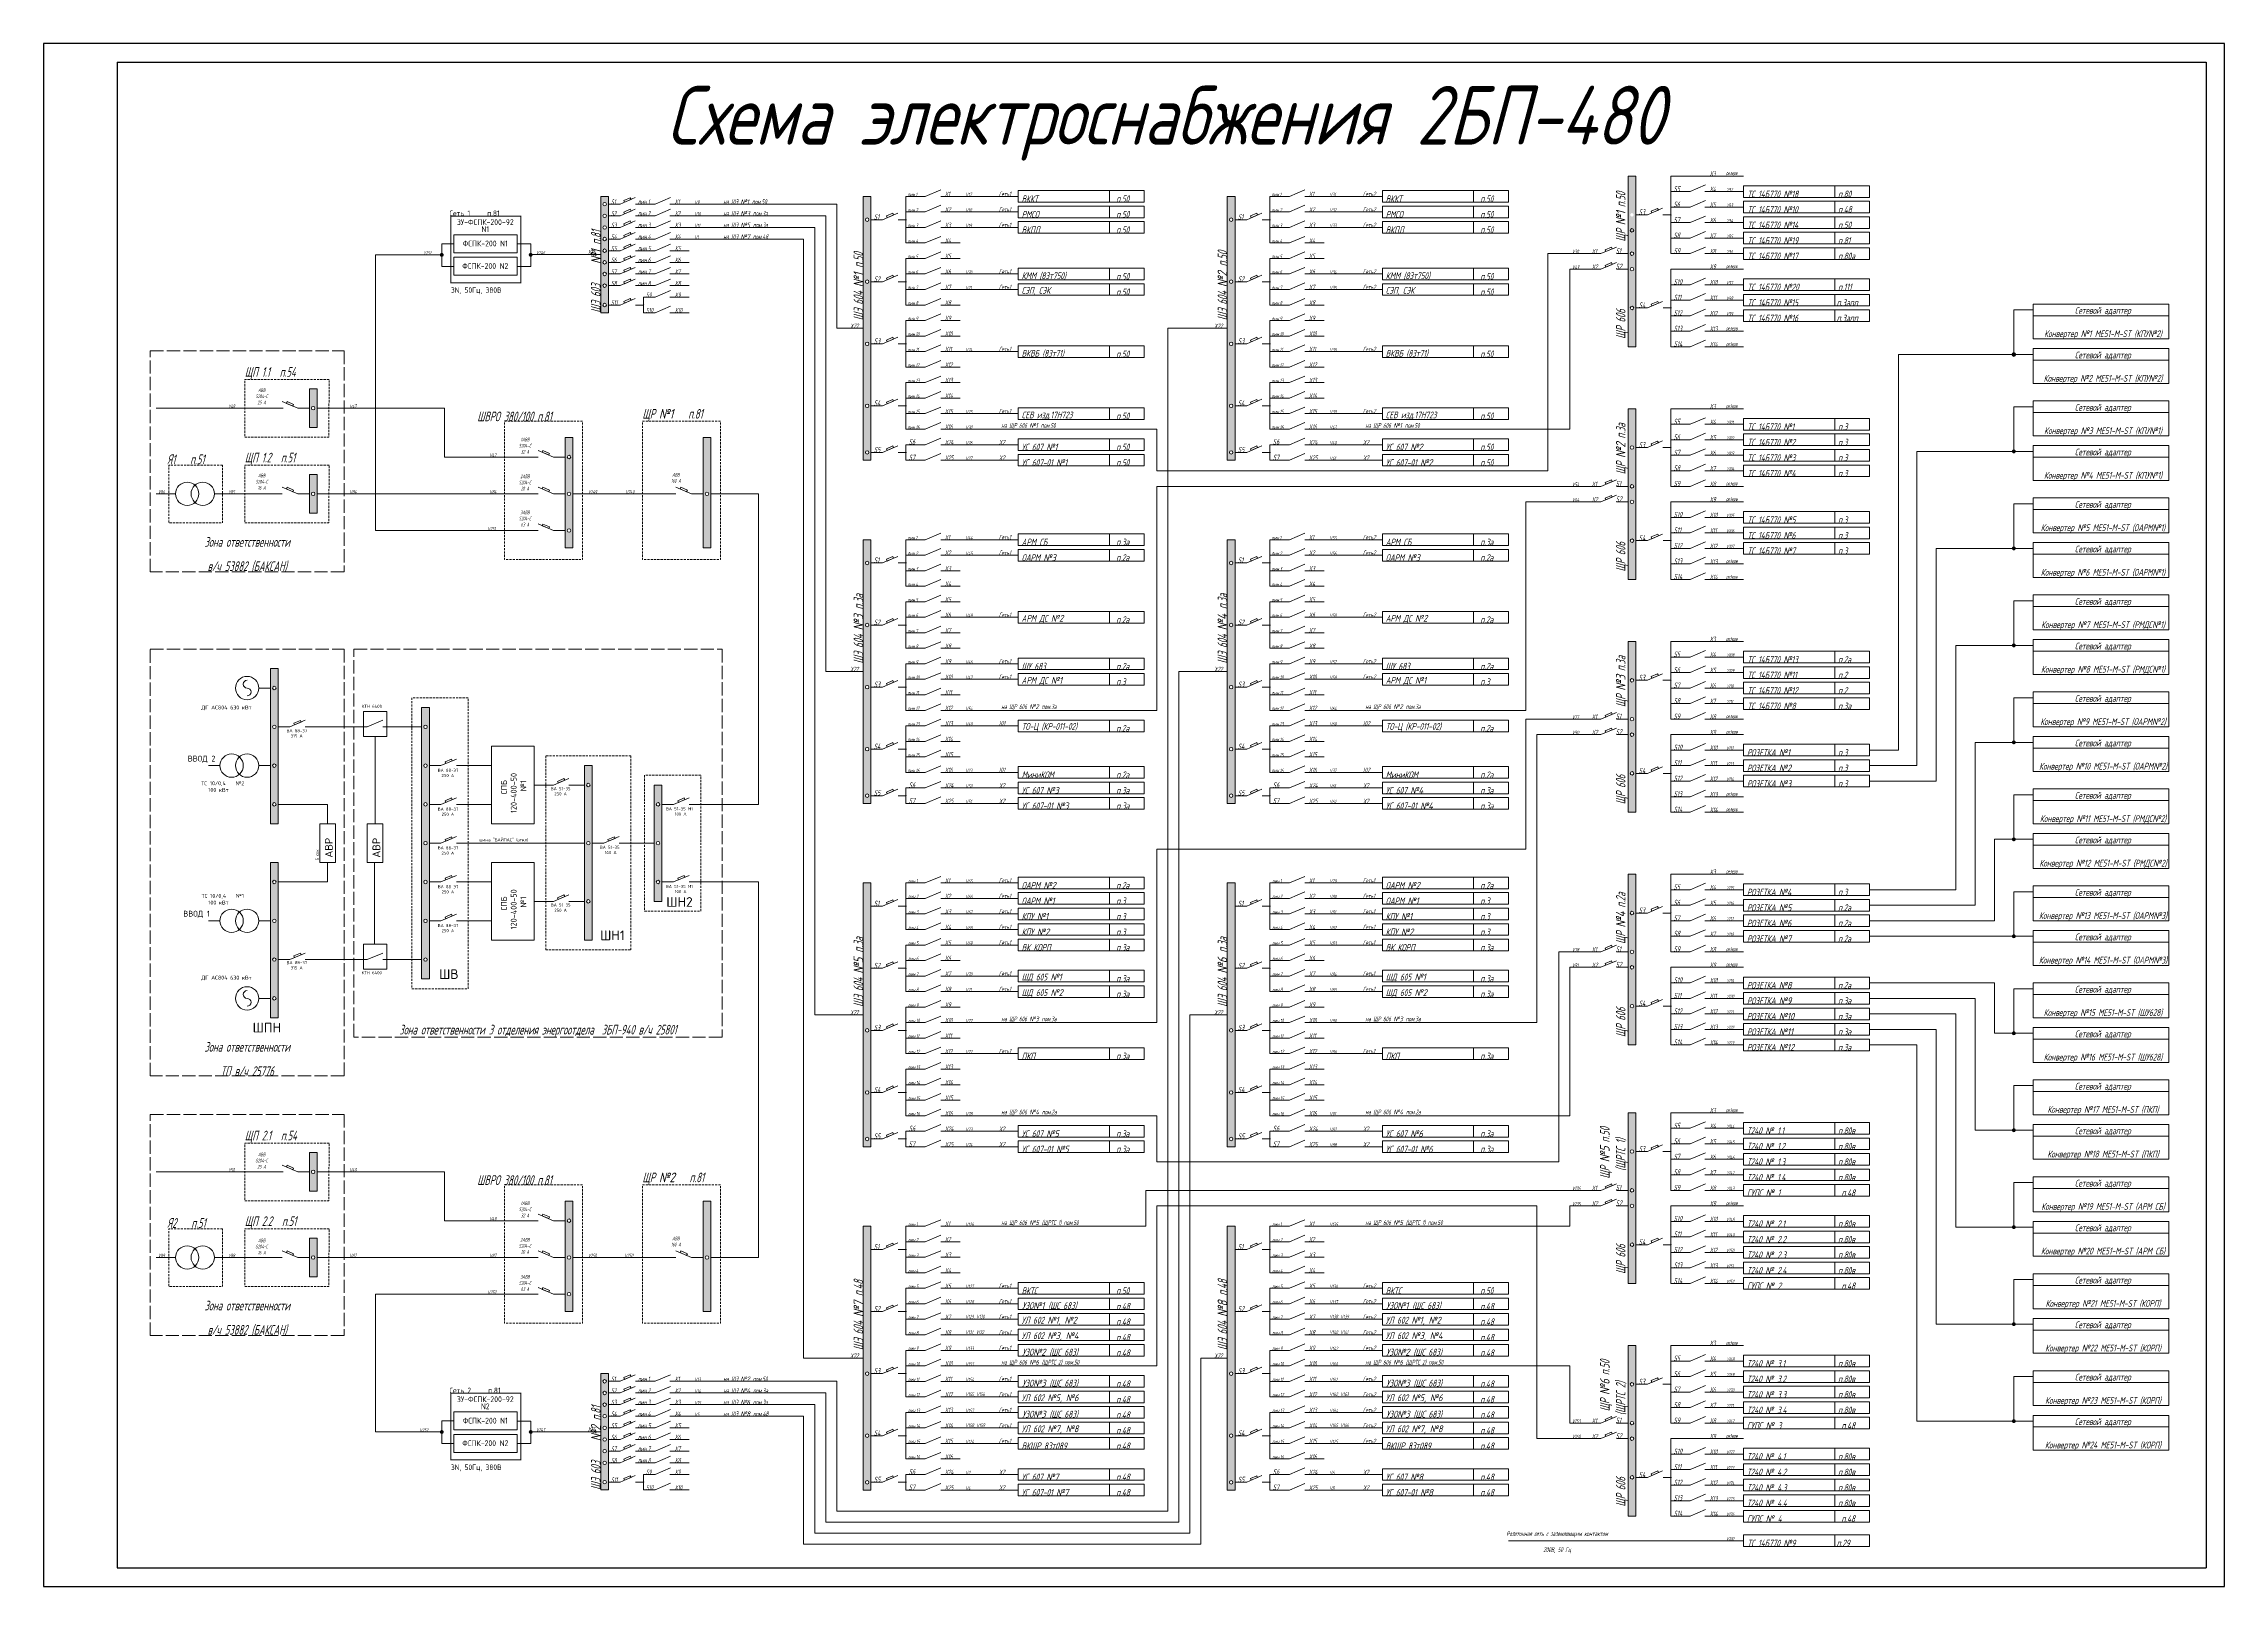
# Paper-space layout 'А2гор' of a CAD drawing. Extents: x 0 to 594, y 0 to 420.
import ezdxf
from ezdxf.enums import TextEntityAlignment as Align

# ---------------------------------------------------------------- set-up
doc = ezdxf.new("R2010")
doc.units = 0
doc.header["$LTSCALE"] = 0.3
doc.linetypes.add('ACAD_ISO02W100', pattern=[15, 12, -3])
doc.linetypes.add('JIS_02_2.0', pattern=[3, 2, -1])
doc.layers.get('0').update_dxf_attribs({"linetype": 'CONTINUOUS', "lineweight": 15})
doc.layers.add('Format', color=7, linetype='CONTINUOUS', lineweight=30)
doc.layers.add('Text', color=242, linetype='CONTINUOUS', lineweight=15)
doc.styles.get("Standard").update_dxf_attribs({"font": 'isocpeur.ttf', "width": 0.8, "oblique": 15})
doc.styles.add('Аннотативный', font='arial.ttf')

psp = doc.layouts.new('А2гор')

# ---------------------------------------------------------------- hatches: boundary and pattern name
h = psp.add_hatch(color=256)
h.paths.add_polyline_path([(431.58, 383.95), (433.69, 383.95), (433.69, 337.49), (431.58, 337.49)])
edge = h.paths.add_edge_path(flags=16)
edge.add_arc((432.63, 373.39), 0.478, 0, 360)
edge = h.paths.add_edge_path(flags=16)
edge.add_arc((432.63, 362.83), 0.478, 0, 360)
edge = h.paths.add_edge_path(flags=16)
edge.add_arc((432.63, 358.61), 0.478, 0, 360)
edge = h.paths.add_edge_path(flags=16)
edge.add_arc((432.65, 348.05), 0.478, 0, 360)
h = psp.add_hatch(color=256)
h.paths.add_polyline_path([(153.86, 378.41), (151.75, 378.41), (151.75, 346.73), (153.86, 346.73)])
edge = h.paths.add_edge_path(flags=16)
edge.add_arc((152.8, 357.29), 0.478, 0, 360)
edge = h.paths.add_edge_path(flags=16)
edge.add_arc((152.8, 360.46), 0.478, 0, 360)
edge = h.paths.add_edge_path(flags=16)
edge.add_arc((152.8, 354.12), 0.478, 0, 360)
edge = h.paths.add_edge_path(flags=16)
edge.add_arc((152.8, 363.62), 0.478, 0, 360)
edge = h.paths.add_edge_path(flags=16)
edge.add_arc((152.8, 366.79), 0.478, 0, 360)
edge = h.paths.add_edge_path(flags=16)
edge.add_arc((152.8, 348.84), 0.478, 0, 360)
edge = h.paths.add_edge_path(flags=16)
edge.add_arc((152.8, 369.96), 0.478, 0, 360)
edge = h.paths.add_edge_path(flags=16)
edge.add_arc((152.8, 373.13), 0.478, 0, 360)
edge = h.paths.add_edge_path(flags=16)
edge.add_arc((152.8, 376.3), 0.478, 0, 360)
h = psp.add_hatch(color=256)
h.paths.add_polyline_path([(223.25, 378.41), (225.36, 378.41), (225.36, 306.6), (223.25, 306.6)])
edge = h.paths.add_edge_path(flags=16)
edge.add_arc((224.3, 372.07), 0.478, 0, 360)
edge = h.paths.add_edge_path(flags=16)
edge.add_arc((224.3, 355.18), 0.478, 0, 360)
edge = h.paths.add_edge_path(flags=16)
edge.add_arc((224.3, 338.28), 0.478, 0, 360)
edge = h.paths.add_edge_path(flags=16)
edge.add_arc((224.3, 321.38), 0.478, 0, 360)
edge = h.paths.add_edge_path(flags=16)
edge.add_arc((224.3, 308.71), 0.478, 0, 360)
h = psp.add_hatch(color=256)
h.paths.add_polyline_path([(322.41, 378.41), (324.52, 378.41), (324.52, 306.6), (322.41, 306.6)])
edge = h.paths.add_edge_path(flags=16)
edge.add_arc((323.47, 372.07), 0.478, 0, 360)
edge = h.paths.add_edge_path(flags=16)
edge.add_arc((323.47, 355.18), 0.478, 0, 360)
edge = h.paths.add_edge_path(flags=16)
edge.add_arc((323.47, 338.28), 0.478, 0, 360)
edge = h.paths.add_edge_path(flags=16)
edge.add_arc((323.47, 321.38), 0.478, 0, 360)
edge = h.paths.add_edge_path(flags=16)
edge.add_arc((323.47, 308.71), 0.478, 0, 360)
h = psp.add_hatch(color=256)
edge = h.paths.add_edge_path()
edge.add_arc((234.86, 372.07), 0.0845, 0, 360)
h = psp.add_hatch(color=256)
edge = h.paths.add_edge_path()
edge.add_arc((334.03, 372.07), 0.0845, 0, 360)
h = psp.add_hatch(color=256)
edge = h.paths.add_edge_path()
edge.add_arc((443.19, 373.39), 0.0845, 0, 360)
h = psp.add_hatch(color=256)
edge = h.paths.add_edge_path()
edge.add_arc((108.45, 362.5), 0.528, 0, 360)
h = psp.add_hatch(color=256)
edge = h.paths.add_edge_path()
edge.add_arc((132.67, 362.5), 0.528, 0, 360)
h = psp.add_hatch(color=256)
edge = h.paths.add_edge_path()
edge.add_arc((234.86, 355.18), 0.0845, 0, 360)
h = psp.add_hatch(color=256)
edge = h.paths.add_edge_path()
edge.add_arc((334.03, 355.18), 0.0845, 0, 360)
h = psp.add_hatch(color=256)
edge = h.paths.add_edge_path()
edge.add_arc((163.36, 348.84), 0.0845, 0, 360)
h = psp.add_hatch(color=256)
edge = h.paths.add_edge_path()
edge.add_arc((443.21, 348.05), 0.0845, 0, 360)
h = psp.add_hatch(color=256)
edge = h.paths.add_edge_path()
edge.add_arc((234.86, 338.28), 0.0845, 0, 360)
h = psp.add_hatch(color=256)
edge = h.paths.add_edge_path()
edge.add_arc((334.03, 338.28), 0.0845, 0, 360)
h = psp.add_hatch(color=256)
edge = h.paths.add_edge_path()
edge.add_arc((536.65, 335.38), 0.528, 0, 360)
h = psp.add_hatch(color=256)
edge = h.paths.add_edge_path()
edge.add_arc((234.86, 321.38), 0.0845, 0, 360)
h = psp.add_hatch(color=256)
edge = h.paths.add_edge_path()
edge.add_arc((334.03, 321.38), 0.0845, 0, 360)
h = psp.add_hatch(color=256)
h.paths.add_polyline_path([(431.58, 320.59), (433.69, 320.59), (433.69, 274.13), (431.58, 274.13)])
edge = h.paths.add_edge_path(flags=16)
edge.add_arc((432.63, 310.03), 0.478, 0, 360)
edge = h.paths.add_edge_path(flags=16)
edge.add_arc((432.63, 299.47), 0.478, 0, 360)
edge = h.paths.add_edge_path(flags=16)
edge.add_arc((432.63, 295.25), 0.478, 0, 360)
edge = h.paths.add_edge_path(flags=16)
edge.add_arc((432.65, 284.69), 0.478, 0, 360)
h = psp.add_hatch(color=256)
edge = h.paths.add_edge_path()
edge.add_arc((443.19, 310.03), 0.0845, 0, 360)
h = psp.add_hatch(color=256)
edge = h.paths.add_edge_path()
edge.add_arc((536.65, 308.98), 0.528, 0, 360)
h = psp.add_hatch(color=256)
edge = h.paths.add_edge_path()
edge.add_arc((234.86, 308.71), 0.0845, 0, 360)
h = psp.add_hatch(color=256)
edge = h.paths.add_edge_path()
edge.add_arc((334.03, 308.71), 0.0845, 0, 360)
h = psp.add_hatch(color=256)
h.paths.add_polyline_path([(223.25, 284.95), (225.36, 284.95), (225.36, 213.14), (223.25, 213.14)])
edge = h.paths.add_edge_path(flags=16)
edge.add_arc((224.3, 278.62), 0.478, 0, 360)
edge = h.paths.add_edge_path(flags=16)
edge.add_arc((224.3, 261.72), 0.478, 0, 360)
edge = h.paths.add_edge_path(flags=16)
edge.add_arc((224.3, 244.82), 0.478, 0, 360)
edge = h.paths.add_edge_path(flags=16)
edge.add_arc((224.3, 227.93), 0.478, 0, 360)
edge = h.paths.add_edge_path(flags=16)
edge.add_arc((224.3, 215.26), 0.478, 0, 360)
h = psp.add_hatch(color=256)
h.paths.add_polyline_path([(322.41, 284.95), (324.52, 284.95), (324.52, 213.14), (322.41, 213.14)])
edge = h.paths.add_edge_path(flags=16)
edge.add_arc((323.47, 278.62), 0.478, 0, 360)
edge = h.paths.add_edge_path(flags=16)
edge.add_arc((323.47, 261.72), 0.478, 0, 360)
edge = h.paths.add_edge_path(flags=16)
edge.add_arc((323.47, 244.82), 0.478, 0, 360)
edge = h.paths.add_edge_path(flags=16)
edge.add_arc((323.47, 227.93), 0.478, 0, 360)
edge = h.paths.add_edge_path(flags=16)
edge.add_arc((323.47, 215.26), 0.478, 0, 360)
h = psp.add_hatch(color=256)
edge = h.paths.add_edge_path()
edge.add_arc((443.21, 284.69), 0.0845, 0, 360)
h = psp.add_hatch(color=256)
edge = h.paths.add_edge_path()
edge.add_arc((536.65, 282.58), 0.528, 0, 360)
h = psp.add_hatch(color=256)
edge = h.paths.add_edge_path()
edge.add_arc((234.86, 278.62), 0.0845, 0, 360)
h = psp.add_hatch(color=256)
edge = h.paths.add_edge_path()
edge.add_arc((334.03, 278.62), 0.0845, 0, 360)
h = psp.add_hatch(color=256)
edge = h.paths.add_edge_path()
edge.add_arc((234.86, 261.72), 0.0845, 0, 360)
h = psp.add_hatch(color=256)
edge = h.paths.add_edge_path()
edge.add_arc((334.03, 261.72), 0.0845, 0, 360)
h = psp.add_hatch(color=256)
h.paths.add_polyline_path([(431.58, 257.23), (433.69, 257.23), (433.69, 210.77), (431.58, 210.77)])
edge = h.paths.add_edge_path(flags=16)
edge.add_arc((432.63, 246.67), 0.478, 0, 360)
edge = h.paths.add_edge_path(flags=16)
edge.add_arc((432.63, 236.11), 0.478, 0, 360)
edge = h.paths.add_edge_path(flags=16)
edge.add_arc((432.63, 231.89), 0.478, 0, 360)
edge = h.paths.add_edge_path(flags=16)
edge.add_arc((432.65, 221.33), 0.478, 0, 360)
h = psp.add_hatch(color=256)
edge = h.paths.add_edge_path()
edge.add_arc((536.65, 256.18), 0.528, 0, 360)
h = psp.add_hatch(color=256)
edge = h.paths.add_edge_path(flags=16)
edge.add_arc((62.83, 244.56), 0.478, 0, 360)
edge = h.paths.add_edge_path(flags=16)
edge.add_arc((62.83, 234), 0.478, 0, 360)
edge = h.paths.add_edge_path(flags=16)
edge.add_arc((62.83, 223.44), 0.478, 0, 360)
edge = h.paths.add_edge_path(flags=16)
edge.add_arc((62.83, 212.88), 0.478, 0, 360)
h.paths.add_polyline_path([(61.77, 249.84), (61.77, 207.6), (63.88, 207.6), (63.88, 249.84)])
h = psp.add_hatch(color=256)
edge = h.paths.add_edge_path()
edge.add_arc((234.86, 244.82), 0.0845, 0, 360)
h = psp.add_hatch(color=256)
edge = h.paths.add_edge_path()
edge.add_arc((334.03, 244.82), 0.0845, 0, 360)
h = psp.add_hatch(color=256)
edge = h.paths.add_edge_path()
edge.add_arc((443.19, 246.67), 0.0845, 0, 360)
h = psp.add_hatch(color=256)
edge = h.paths.add_edge_path(flags=16)
edge.add_arc((104.01, 234), 0.478, 0, 360)
edge = h.paths.add_edge_path(flags=16)
edge.add_arc((104.01, 223.44), 0.478, 0, 360)
edge = h.paths.add_edge_path(flags=16)
edge.add_arc((104.01, 212.88), 0.478, 0, 360)
edge = h.paths.add_edge_path(flags=16)
edge.add_arc((104.01, 202.32), 0.478, 0, 360)
edge = h.paths.add_edge_path(flags=16)
edge.add_arc((104.01, 191.76), 0.478, 0, 360)
edge = h.paths.add_edge_path(flags=16)
edge.add_arc((104.01, 181.2), 0.478, 0, 360)
edge = h.paths.add_edge_path(flags=16)
edge.add_arc((104.01, 170.64), 0.478, 0, 360)
h.paths.add_polyline_path([(102.95, 239.28), (102.95, 165.36), (105.07, 165.36), (105.07, 239.28)])
h = psp.add_hatch(color=256)
edge = h.paths.add_edge_path()
edge.add_arc((234.86, 227.93), 0.0845, 0, 360)
h = psp.add_hatch(color=256)
edge = h.paths.add_edge_path()
edge.add_arc((334.03, 227.93), 0.0845, 0, 360)
h = psp.add_hatch(color=256)
edge = h.paths.add_edge_path()
edge.add_arc((536.65, 229.78), 0.528, 0, 360)
h = psp.add_hatch(color=256)
edge = h.paths.add_edge_path(flags=16)
edge.add_arc((148.36, 218.16), 0.478, 0, 360)
edge = h.paths.add_edge_path(flags=16)
edge.add_arc((148.36, 202.32), 0.478, 0, 360)
edge = h.paths.add_edge_path(flags=16)
edge.add_arc((148.36, 186.48), 0.478, 0, 360)
h.paths.add_polyline_path([(147.31, 223.44), (147.31, 175.92), (149.42, 175.92), (149.42, 223.44)])
h = psp.add_hatch(color=256)
edge = h.paths.add_edge_path()
edge.add_arc((443.21, 221.33), 0.0845, 0, 360)
h = psp.add_hatch(color=256)
edge = h.paths.add_edge_path(flags=16)
edge.add_arc((167.37, 212.88), 0.478, 0, 360)
edge = h.paths.add_edge_path(flags=16)
edge.add_arc((167.37, 202.32), 0.478, 0, 360)
edge = h.paths.add_edge_path(flags=16)
edge.add_arc((167.37, 191.76), 0.478, 0, 360)
h.paths.add_polyline_path([(166.31, 218.16), (166.31, 186.48), (168.43, 186.48), (168.43, 218.16)])
h = psp.add_hatch(color=256)
edge = h.paths.add_edge_path()
edge.add_arc((234.86, 215.26), 0.0845, 0, 360)
h = psp.add_hatch(color=256)
edge = h.paths.add_edge_path()
edge.add_arc((334.03, 215.26), 0.0845, 0, 360)
h = psp.add_hatch(color=256)
edge = h.paths.add_edge_path()
edge.add_arc((536.65, 203.38), 0.528, 0, 360)
h = psp.add_hatch(color=256)
edge = h.paths.add_edge_path(flags=16)
edge.add_arc((62.83, 191.76), 0.478, 0, 360)
edge = h.paths.add_edge_path(flags=16)
edge.add_arc((62.83, 181.2), 0.478, 0, 360)
edge = h.paths.add_edge_path(flags=16)
edge.add_arc((62.83, 170.64), 0.478, 0, 360)
edge = h.paths.add_edge_path(flags=16)
edge.add_arc((62.83, 160.08), 0.478, 0, 360)
h.paths.add_polyline_path([(61.77, 154.8), (61.77, 197.04), (63.88, 197.04), (63.88, 154.8)])
h = psp.add_hatch(color=256)
h.paths.add_polyline_path([(223.25, 191.5), (225.36, 191.5), (225.36, 119.69), (223.25, 119.69)])
edge = h.paths.add_edge_path(flags=16)
edge.add_arc((224.3, 151.37), 0.478, 0, 360)
edge = h.paths.add_edge_path(flags=16)
edge.add_arc((224.3, 134.47), 0.478, 0, 360)
edge = h.paths.add_edge_path(flags=16)
edge.add_arc((224.3, 121.8), 0.478, 0, 360)
h = psp.add_hatch(color=256)
h.paths.add_polyline_path([(322.41, 191.5), (324.52, 191.5), (324.52, 119.69), (322.41, 119.69)])
edge = h.paths.add_edge_path(flags=16)
edge.add_arc((323.47, 151.37), 0.478, 0, 360)
edge = h.paths.add_edge_path(flags=16)
edge.add_arc((323.47, 134.47), 0.478, 0, 360)
edge = h.paths.add_edge_path(flags=16)
edge.add_arc((323.47, 121.8), 0.478, 0, 360)
h = psp.add_hatch(color=256)
h.paths.add_polyline_path([(431.58, 193.87), (433.69, 193.87), (433.69, 147.41), (431.58, 147.41)])
edge = h.paths.add_edge_path(flags=16)
edge.add_arc((432.63, 183.31), 0.478, 0, 360)
edge = h.paths.add_edge_path(flags=16)
edge.add_arc((432.63, 172.75), 0.478, 0, 360)
edge = h.paths.add_edge_path(flags=16)
edge.add_arc((432.63, 168.53), 0.478, 0, 360)
edge = h.paths.add_edge_path(flags=16)
edge.add_arc((432.65, 157.97), 0.478, 0, 360)
h = psp.add_hatch(color=256)
edge = h.paths.add_edge_path()
edge.add_arc((234.86, 185.16), 0.0845, 0, 360)
h = psp.add_hatch(color=256)
edge = h.paths.add_edge_path()
edge.add_arc((334.03, 185.16), 0.0845, 0, 360)
h = psp.add_hatch(color=256)
edge = h.paths.add_edge_path()
edge.add_arc((443.19, 183.31), 0.0845, 0, 360)
h = psp.add_hatch(color=256)
edge = h.paths.add_edge_path()
edge.add_arc((536.65, 176.98), 0.528, 0, 360)
h = psp.add_hatch(color=256)
edge = h.paths.add_edge_path()
edge.add_arc((234.86, 168.26), 0.0845, 0, 360)
h = psp.add_hatch(color=256)
edge = h.paths.add_edge_path()
edge.add_arc((334.03, 168.26), 0.0845, 0, 360)
h = psp.add_hatch(color=256)
edge = h.paths.add_edge_path()
edge.add_arc((443.21, 157.97), 0.0845, 0, 360)
h = psp.add_hatch(color=256)
edge = h.paths.add_edge_path()
edge.add_arc((234.86, 151.37), 0.0845, 0, 360)
h = psp.add_hatch(color=256)
edge = h.paths.add_edge_path()
edge.add_arc((334.03, 151.37), 0.0845, 0, 360)
h = psp.add_hatch(color=256)
edge = h.paths.add_edge_path()
edge.add_arc((536.65, 150.58), 0.528, 0, 360)
h = psp.add_hatch(color=256)
edge = h.paths.add_edge_path()
edge.add_arc((234.86, 134.47), 0.0845, 0, 360)
h = psp.add_hatch(color=256)
edge = h.paths.add_edge_path()
edge.add_arc((334.03, 134.47), 0.0845, 0, 360)
h = psp.add_hatch(color=256)
h.paths.add_polyline_path([(431.58, 128.93), (433.69, 128.93), (433.69, 82.46), (431.58, 82.46)])
edge = h.paths.add_edge_path(flags=16)
edge.add_arc((432.63, 118.37), 0.478, 0, 360)
edge = h.paths.add_edge_path(flags=16)
edge.add_arc((432.63, 107.81), 0.478, 0, 360)
edge = h.paths.add_edge_path(flags=16)
edge.add_arc((432.63, 103.58), 0.478, 0, 360)
edge = h.paths.add_edge_path(flags=16)
edge.add_arc((432.65, 93.02), 0.478, 0, 360)
h = psp.add_hatch(color=256)
edge = h.paths.add_edge_path()
edge.add_arc((234.86, 121.8), 0.0845, 0, 360)
h = psp.add_hatch(color=256)
edge = h.paths.add_edge_path()
edge.add_arc((334.03, 121.8), 0.0845, 0, 360)
h = psp.add_hatch(color=256)
edge = h.paths.add_edge_path()
edge.add_arc((536.65, 124.18), 0.528, 0, 360)
h = psp.add_hatch(color=256)
edge = h.paths.add_edge_path()
edge.add_arc((443.19, 118.37), 0.0845, 0, 360)
h = psp.add_hatch(color=256)
h.paths.add_polyline_path([(223.25, 98.04), (225.36, 98.04), (225.36, 26.23), (223.25, 26.23)])
edge = h.paths.add_edge_path(flags=16)
edge.add_arc((224.3, 57.91), 0.478, 0, 360)
edge = h.paths.add_edge_path(flags=16)
edge.add_arc((224.3, 41.02), 0.478, 0, 360)
edge = h.paths.add_edge_path(flags=16)
edge.add_arc((224.3, 28.34), 0.478, 0, 360)
h = psp.add_hatch(color=256)
h.paths.add_polyline_path([(322.41, 98.04), (324.52, 98.04), (324.52, 26.23), (322.41, 26.23)])
edge = h.paths.add_edge_path(flags=16)
edge.add_arc((323.47, 57.91), 0.478, 0, 360)
edge = h.paths.add_edge_path(flags=16)
edge.add_arc((323.47, 41.02), 0.478, 0, 360)
edge = h.paths.add_edge_path(flags=16)
edge.add_arc((323.47, 28.34), 0.478, 0, 360)
h = psp.add_hatch(color=256)
edge = h.paths.add_edge_path()
edge.add_arc((536.65, 97.78), 0.528, 0, 360)
h = psp.add_hatch(color=256)
edge = h.paths.add_edge_path()
edge.add_arc((234.86, 91.7), 0.0845, 0, 360)
h = psp.add_hatch(color=256)
edge = h.paths.add_edge_path()
edge.add_arc((334.03, 91.7), 0.0845, 0, 360)
h = psp.add_hatch(color=256)
edge = h.paths.add_edge_path()
edge.add_arc((443.21, 93.02), 0.0845, 0, 360)
h = psp.add_hatch(color=256)
edge = h.paths.add_edge_path()
edge.add_arc((234.86, 74.81), 0.0845, 0, 360)
h = psp.add_hatch(color=256)
edge = h.paths.add_edge_path()
edge.add_arc((334.03, 74.81), 0.0845, 0, 360)
h = psp.add_hatch(color=256)
edge = h.paths.add_edge_path()
edge.add_arc((536.65, 71.38), 0.528, 0, 360)
h = psp.add_hatch(color=256)
h.paths.add_polyline_path([(431.58, 65.57), (433.69, 65.57), (433.69, 19.1), (431.58, 19.1)])
edge = h.paths.add_edge_path(flags=16)
edge.add_arc((432.63, 55.01), 0.478, 0, 360)
edge = h.paths.add_edge_path(flags=16)
edge.add_arc((432.63, 44.45), 0.478, 0, 360)
edge = h.paths.add_edge_path(flags=16)
edge.add_arc((432.63, 40.22), 0.478, 0, 360)
edge = h.paths.add_edge_path(flags=16)
edge.add_arc((432.65, 29.66), 0.478, 0, 360)
h = psp.add_hatch(color=256)
h.paths.add_polyline_path([(153.86, 57.93), (151.75, 57.93), (151.75, 26.25), (153.86, 26.25)])
edge = h.paths.add_edge_path(flags=16)
edge.add_arc((152.8, 36.81), 0.478, 0, 360)
edge = h.paths.add_edge_path(flags=16)
edge.add_arc((152.8, 39.98), 0.478, 0, 360)
edge = h.paths.add_edge_path(flags=16)
edge.add_arc((152.8, 33.65), 0.478, 0, 360)
edge = h.paths.add_edge_path(flags=16)
edge.add_arc((152.8, 43.15), 0.478, 0, 360)
edge = h.paths.add_edge_path(flags=16)
edge.add_arc((152.8, 46.32), 0.478, 0, 360)
edge = h.paths.add_edge_path(flags=16)
edge.add_arc((152.8, 28.37), 0.478, 0, 360)
edge = h.paths.add_edge_path(flags=16)
edge.add_arc((152.8, 49.49), 0.478, 0, 360)
edge = h.paths.add_edge_path(flags=16)
edge.add_arc((152.8, 52.65), 0.478, 0, 360)
edge = h.paths.add_edge_path(flags=16)
edge.add_arc((152.8, 55.82), 0.478, 0, 360)
h = psp.add_hatch(color=256)
edge = h.paths.add_edge_path()
edge.add_arc((234.86, 57.91), 0.0845, 0, 360)
h = psp.add_hatch(color=256)
edge = h.paths.add_edge_path()
edge.add_arc((334.03, 57.91), 0.0845, 0, 360)
h = psp.add_hatch(color=256)
edge = h.paths.add_edge_path()
edge.add_arc((443.19, 55.01), 0.0845, 0, 360)
h = psp.add_hatch(color=256)
edge = h.paths.add_edge_path()
edge.add_arc((108.45, 42.03), 0.528, 0, 360)
h = psp.add_hatch(color=256)
edge = h.paths.add_edge_path()
edge.add_arc((132.67, 42.03), 0.528, 0, 360)
h = psp.add_hatch(color=256)
edge = h.paths.add_edge_path()
edge.add_arc((536.65, 44.98), 0.528, 0, 360)
h = psp.add_hatch(color=256)
edge = h.paths.add_edge_path()
edge.add_arc((234.86, 41.02), 0.0845, 0, 360)
h = psp.add_hatch(color=256)
edge = h.paths.add_edge_path()
edge.add_arc((334.03, 41.02), 0.0845, 0, 360)
h = psp.add_hatch(color=256)
edge = h.paths.add_edge_path()
edge.add_arc((443.21, 29.66), 0.0845, 0, 360)
h = psp.add_hatch(color=256)
edge = h.paths.add_edge_path()
edge.add_arc((163.36, 28.37), 0.0845, 0, 360)
h = psp.add_hatch(color=256)
edge = h.paths.add_edge_path()
edge.add_arc((234.86, 28.34), 0.0845, 0, 360)
h = psp.add_hatch(color=256)
edge = h.paths.add_edge_path()
edge.add_arc((334.03, 28.34), 0.0845, 0, 360)
at = {"layer": 'Text'}
h = psp.add_hatch(color=7, dxfattribs=at)
h.paths.add_polyline_path([(74.5, 315.48), (72.39, 315.48), (72.39, 326.04), (74.5, 326.04)])
edge = h.paths.add_edge_path(flags=16)
edge.add_arc((73.44, 320.76), 0.478, 0, 360)
h = psp.add_hatch(color=7, dxfattribs=at)
h.paths.add_polyline_path([(144.17, 312.73), (142.06, 312.73), (142.06, 282.73), (144.17, 282.73)])
h.paths.add_polyline_path([(143.59, 307.45, -1), (142.64, 307.45, -1)], flags=16)
h.paths.add_polyline_path([(143.59, 297.45, -1), (142.64, 297.45, -1)], flags=16)
h.paths.add_polyline_path([(143.59, 287.45, -1), (142.64, 287.45, -1)], flags=16)
h = psp.add_hatch(color=7, dxfattribs=at)
h.paths.add_polyline_path([(181.75, 312.73), (179.64, 312.73), (179.64, 282.73), (181.75, 282.73)])
h.paths.add_polyline_path([(181.17, 297.45, -1), (180.21, 297.45, -1)], flags=16)
h = psp.add_hatch(color=7, dxfattribs=at)
h.paths.add_polyline_path([(74.5, 292.17), (72.39, 292.17), (72.39, 302.73), (74.5, 302.73)])
edge = h.paths.add_edge_path(flags=16)
edge.add_arc((73.44, 297.45), 0.478, 0, 360)
h = psp.add_hatch(color=7, dxfattribs=at)
h.paths.add_polyline_path([(74.5, 107.59), (72.39, 107.59), (72.39, 118.15), (74.5, 118.15)])
edge = h.paths.add_edge_path(flags=16)
edge.add_arc((73.44, 112.87), 0.478, 0, 360)
h = psp.add_hatch(color=7, dxfattribs=at)
h.paths.add_polyline_path([(144.17, 104.83), (142.06, 104.83), (142.06, 74.83), (144.17, 74.83)])
h.paths.add_polyline_path([(143.59, 99.55, -1), (142.64, 99.55, -1)], flags=16)
h.paths.add_polyline_path([(143.59, 89.55, -1), (142.64, 89.55, -1)], flags=16)
h.paths.add_polyline_path([(143.59, 79.55, -1), (142.64, 79.55, -1)], flags=16)
h = psp.add_hatch(color=7, dxfattribs=at)
h.paths.add_polyline_path([(181.75, 104.83), (179.64, 104.83), (179.64, 74.83), (181.75, 74.83)])
h.paths.add_polyline_path([(181.17, 89.55, -1), (180.21, 89.55, -1)], flags=16)
h = psp.add_hatch(color=7, dxfattribs=at)
h.paths.add_polyline_path([(74.5, 84.27), (72.39, 84.27), (72.39, 94.83), (74.5, 94.83)])
edge = h.paths.add_edge_path(flags=16)
edge.add_arc((73.44, 89.55), 0.478, 0, 360)

# ---------------------------------------------------------------- linework, layer by layer
at = {"lineweight": 15}
for p, q in [((240.14, 378.41), (244.37, 380.2)), ((339.31, 378.41), (343.53, 380.2)), ((448.47, 379.73), (452.7, 381.52)), ((157.03, 376.3), (161.15, 378.09)), ((157.03, 373.13), (161.15, 374.92)), ((166.53, 376.3), (170.76, 378.09)), ((166.53, 373.13), (170.76, 374.92)), ((240.14, 374.18), (244.37, 375.98)), ((339.31, 374.18), (343.53, 375.98)), ((436.86, 373.39), (440.97, 375.19)), ((448.47, 375.5), (452.7, 377.3)), ((157.03, 369.96), (161.15, 371.75)), ((157.03, 366.79), (161.15, 368.59)), ((166.53, 369.96), (170.76, 371.75)), ((166.53, 366.79), (170.76, 368.59)), ((228.53, 372.07), (232.65, 373.87)), ((240.14, 369.96), (244.37, 371.75)), ((327.69, 372.07), (331.81, 373.87)), ((339.31, 369.96), (343.53, 371.75)), ((448.47, 371.28), (452.7, 373.07)), ((448.47, 367.06), (452.7, 368.85)), ((157.03, 363.62), (161.15, 365.42)), ((166.53, 363.62), (170.76, 365.42)), ((240.14, 365.74), (244.37, 367.53)), ((240.14, 361.51), (244.37, 363.31)), ((339.31, 365.74), (343.53, 367.53)), ((339.31, 361.51), (343.53, 363.31)), ((424.18, 362.83), (428.41, 364.63)), ((448.47, 362.83), (452.7, 364.63)), ((157.03, 360.46), (161.15, 362.25)), ((157.03, 357.29), (161.15, 359.08)), ((166.53, 360.46), (170.76, 362.25)), ((166.53, 357.29), (170.76, 359.08)), ((228.53, 355.18), (232.65, 356.97)), ((240.14, 357.29), (244.37, 359.08)), ((327.69, 355.18), (331.81, 356.97)), ((339.31, 357.29), (343.53, 359.08)), ((424.18, 358.61), (428.41, 360.4)), ((157.03, 354.12), (161.15, 355.91)), ((157.03, 348.84), (161.15, 350.63)), ((166.53, 354.12), (170.76, 355.91)), ((166.53, 350.95), (170.76, 352.75)), ((240.14, 353.06), (244.37, 354.86)), ((240.14, 348.84), (244.37, 350.63)), ((339.31, 353.06), (343.53, 354.86)), ((339.31, 348.84), (343.53, 350.63)), ((448.49, 354.38), (452.71, 356.18)), ((448.49, 350.16), (452.71, 351.95)), ((166.53, 346.73), (170.76, 348.52)), ((240.14, 344.62), (244.37, 346.41)), ((339.31, 344.62), (343.53, 346.41)), ((436.87, 348.05), (440.99, 349.84)), ((448.49, 345.94), (452.71, 347.73)), ((228.53, 338.28), (232.65, 340.07)), ((240.14, 340.39), (244.37, 342.19)), ((327.69, 338.28), (331.81, 340.07)), ((339.31, 340.39), (343.53, 342.19)), ((448.49, 341.71), (452.71, 343.51)), ((448.49, 337.49), (452.71, 339.28)), ((240.14, 336.17), (244.37, 337.96)), ((240.14, 331.94), (244.37, 333.74)), ((339.31, 336.17), (343.53, 337.96)), ((339.31, 331.94), (343.53, 333.74)), ((240.14, 327.72), (244.37, 329.51)), ((339.31, 327.72), (343.53, 329.51)), ((69.22, 320.76), (65, 322.56)), ((228.53, 321.38), (232.65, 323.18)), ((240.14, 323.5), (244.37, 325.29)), ((240.14, 319.27), (244.37, 321.07)), ((327.69, 321.38), (331.81, 323.18)), ((339.31, 323.5), (343.53, 325.29)), ((339.31, 319.27), (343.53, 321.07)), ((240.14, 315.05), (244.37, 316.84)), ((339.31, 315.05), (343.53, 316.84)), ((448.47, 316.37), (452.7, 318.16)), ((138.89, 307.45), (134.67, 309.24)), ((228.53, 308.71), (232.65, 310.51)), ((240.14, 310.82), (244.37, 312.62)), ((327.69, 308.71), (331.81, 310.51)), ((339.31, 310.82), (343.53, 312.62)), ((436.86, 310.03), (440.97, 311.83)), ((448.47, 312.14), (452.7, 313.94)), ((448.47, 307.92), (452.7, 309.71)), ((240.14, 306.6), (244.37, 308.39)), ((339.31, 306.6), (343.53, 308.39)), ((448.47, 303.7), (452.7, 305.49)), ((69.22, 297.45), (65, 299.24)), ((138.89, 297.45), (134.67, 299.24)), ((176.47, 297.45), (172.24, 299.24)), ((424.18, 299.47), (428.41, 301.27)), ((424.18, 295.25), (428.41, 297.04)), ((448.47, 299.47), (452.7, 301.27)), ((448.49, 291.02), (452.71, 292.82)), ((138.89, 287.45), (134.67, 289.24)), ((240.14, 284.95), (244.37, 286.75)), ((339.31, 284.95), (343.53, 286.75)), ((436.87, 284.69), (440.99, 286.48)), ((448.49, 286.8), (452.71, 288.59)), ((228.53, 278.62), (232.65, 280.41)), ((240.14, 280.73), (244.37, 282.52)), ((327.69, 278.62), (331.81, 280.41)), ((339.31, 280.73), (343.53, 282.52)), ((448.49, 282.58), (452.71, 284.37)), ((448.49, 278.35), (452.71, 280.15)), ((240.14, 276.5), (244.37, 278.3)), ((240.14, 272.28), (244.37, 274.07)), ((339.31, 276.5), (343.53, 278.3)), ((339.31, 272.28), (343.53, 274.07)), ((448.49, 274.13), (452.71, 275.92)), ((240.14, 268.06), (244.37, 269.85)), ((339.31, 268.06), (343.53, 269.85)), ((228.53, 261.72), (232.65, 263.51)), ((240.14, 263.83), (244.37, 265.63)), ((240.14, 259.61), (244.37, 261.4)), ((327.69, 261.72), (331.81, 263.51)), ((339.31, 263.83), (343.53, 265.63)), ((339.31, 259.61), (343.53, 261.4)), ((240.14, 255.38), (244.37, 257.18)), ((339.31, 255.38), (343.53, 257.18)), ((240.14, 251.16), (244.37, 252.95)), ((339.31, 251.16), (343.53, 252.95)), ((448.47, 253.01), (452.7, 254.8)), ((448.47, 248.78), (452.7, 250.58)), ((228.53, 244.82), (232.65, 246.62)), ((240.14, 246.94), (244.37, 248.73)), ((240.14, 242.71), (244.37, 244.51)), ((327.69, 244.82), (331.81, 246.62)), ((339.31, 246.94), (343.53, 248.73)), ((339.31, 242.71), (343.53, 244.51)), ((436.86, 246.67), (440.97, 248.47)), ((448.47, 244.56), (452.7, 246.35)), ((240.14, 238.49), (244.37, 240.28)), ((339.31, 238.49), (343.53, 240.28)), ((424.18, 236.11), (428.41, 237.91)), ((448.47, 240.34), (452.7, 242.13)), ((448.47, 236.11), (452.7, 237.91)), ((67.05, 234), (71.27, 235.79)), ((88.17, 234), (92.39, 235.79)), ((240.14, 234.26), (244.37, 236.06)), ((240.14, 230.04), (244.37, 231.83)), ((339.31, 234.26), (343.53, 236.06)), ((339.31, 230.04), (343.53, 231.83)), ((424.18, 231.89), (428.41, 233.68)), ((228.53, 227.93), (232.65, 229.72)), ((240.14, 225.82), (244.37, 227.61)), ((327.69, 227.93), (331.81, 229.72)), ((339.31, 225.82), (343.53, 227.61)), ((448.49, 227.66), (452.71, 229.46)), ((108.23, 223.44), (112.46, 225.23)), ((138.86, 218.16), (143.08, 219.95)), ((240.14, 221.59), (244.37, 223.39)), ((339.31, 221.59), (343.53, 223.39)), ((436.87, 221.33), (440.99, 223.12)), ((448.49, 223.44), (452.71, 225.23)), ((448.49, 219.22), (452.71, 221.01)), ((108.23, 212.88), (112.46, 214.67)), ((171.59, 212.88), (175.82, 214.67)), ((228.53, 215.26), (232.65, 217.05)), ((240.14, 217.37), (244.37, 219.16)), ((240.14, 213.14), (244.37, 214.94)), ((327.69, 215.26), (331.81, 217.05)), ((339.31, 217.37), (343.53, 219.16)), ((339.31, 213.14), (343.53, 214.94)), ((448.49, 214.99), (452.71, 216.79)), ((448.49, 210.77), (452.71, 212.56)), ((108.23, 202.32), (112.46, 204.11)), ((152.59, 202.32), (156.81, 204.11)), ((108.23, 191.76), (112.46, 193.55)), ((171.59, 191.76), (175.82, 193.55)), ((240.14, 191.5), (244.37, 193.29)), ((339.31, 191.5), (343.53, 193.29)), ((448.47, 189.65), (452.7, 191.44)), ((138.86, 186.48), (143.08, 188.27)), ((228.53, 185.16), (232.65, 186.95)), ((240.14, 187.27), (244.37, 189.07)), ((240.14, 183.05), (244.37, 184.84)), ((327.69, 185.16), (331.81, 186.95)), ((339.31, 187.27), (343.53, 189.07)), ((339.31, 183.05), (343.53, 184.84)), ((436.86, 183.31), (440.97, 185.11)), ((448.47, 185.42), (452.7, 187.22)), ((108.23, 181.2), (112.46, 182.99)), ((240.14, 178.82), (244.37, 180.62)), ((339.31, 178.82), (343.53, 180.62)), ((448.47, 181.2), (452.7, 182.99)), ((448.47, 176.98), (452.7, 178.77)), ((67.05, 170.64), (71.27, 172.43)), ((88.17, 170.64), (92.39, 172.43)), ((240.14, 174.6), (244.37, 176.39)), ((339.31, 174.6), (343.53, 176.39)), ((424.18, 172.75), (428.41, 174.55)), ((448.47, 172.75), (452.7, 174.55)), ((228.53, 168.26), (232.65, 170.06)), ((240.14, 170.38), (244.37, 172.17)), ((240.14, 166.15), (244.37, 167.95)), ((327.69, 168.26), (331.81, 170.06)), ((339.31, 170.38), (343.53, 172.17)), ((339.31, 166.15), (343.53, 167.95)), ((424.18, 168.53), (428.41, 170.32)), ((240.14, 161.93), (244.37, 163.72)), ((339.31, 161.93), (343.53, 163.72)), ((448.49, 164.3), (452.71, 166.1)), ((448.49, 160.08), (452.71, 161.87)), ((240.14, 157.7), (244.37, 159.5)), ((240.14, 153.48), (244.37, 155.27)), ((339.31, 157.7), (343.53, 159.5)), ((339.31, 153.48), (343.53, 155.27)), ((436.87, 157.97), (440.99, 159.76)), ((448.49, 155.86), (452.71, 157.65)), ((228.53, 151.37), (232.65, 153.16)), ((240.14, 149.26), (244.37, 151.05)), ((327.69, 151.37), (331.81, 153.16)), ((339.31, 149.26), (343.53, 151.05)), ((448.49, 151.63), (452.71, 153.43)), ((448.49, 147.41), (452.71, 149.2)), ((240.14, 145.03), (244.37, 146.83)), ((240.14, 140.81), (244.37, 142.6)), ((339.31, 145.03), (343.53, 146.83)), ((339.31, 140.81), (343.53, 142.6)), ((240.14, 136.58), (244.37, 138.38)), ((339.31, 136.58), (343.53, 138.38)), ((228.53, 134.47), (232.65, 136.27)), ((240.14, 132.36), (244.37, 134.15)), ((327.69, 134.47), (331.81, 136.27)), ((339.31, 132.36), (343.53, 134.15)), ((240.14, 128.14), (244.37, 129.93)), ((240.14, 123.91), (244.37, 125.71)), ((339.31, 128.14), (343.53, 129.93)), ((339.31, 123.91), (343.53, 125.71)), ((448.47, 124.7), (452.7, 126.5)), ((228.53, 121.8), (232.65, 123.59)), ((240.14, 119.69), (244.37, 121.48)), ((327.69, 121.8), (331.81, 123.59)), ((339.31, 119.69), (343.53, 121.48)), ((436.86, 118.37), (440.97, 120.16)), ((448.47, 120.48), (452.7, 122.27)), ((69.22, 112.87), (65, 114.66)), ((448.47, 116.26), (452.7, 118.05)), ((448.47, 112.03), (452.7, 113.83)), ((424.18, 107.81), (428.41, 109.6)), ((448.47, 107.81), (452.7, 109.6)), ((138.89, 99.55), (134.67, 101.35)), ((424.18, 103.58), (428.41, 105.38)), ((448.49, 99.36), (452.71, 101.15)), ((240.14, 98.04), (244.37, 99.83)), ((240.14, 93.82), (244.37, 95.61)), ((339.31, 98.04), (343.53, 99.83)), ((339.31, 93.82), (343.53, 95.61)), ((448.49, 95.14), (452.71, 96.93)), ((69.22, 89.55), (65, 91.35)), ((138.89, 89.55), (134.67, 91.35)), ((176.47, 89.55), (172.24, 91.35)), ((228.53, 91.7), (232.65, 93.5)), ((240.14, 89.59), (244.37, 91.39)), ((327.69, 91.7), (331.81, 93.5)), ((339.31, 89.59), (343.53, 91.39)), ((436.87, 93.02), (440.99, 94.82)), ((448.49, 90.91), (452.71, 92.71)), ((240.14, 85.37), (244.37, 87.16)), ((339.31, 85.37), (343.53, 87.16)), ((448.49, 86.69), (452.71, 88.48)), ((448.49, 82.46), (452.71, 84.26)), ((138.89, 79.55), (134.67, 81.35)), ((240.14, 81.14), (244.37, 82.94)), ((240.14, 76.92), (244.37, 78.71)), ((339.31, 81.14), (343.53, 82.94)), ((339.31, 76.92), (343.53, 78.71)), ((228.53, 74.81), (232.65, 76.6)), ((240.14, 72.7), (244.37, 74.49)), ((327.69, 74.81), (331.81, 76.6)), ((339.31, 72.7), (343.53, 74.49)), ((240.14, 68.47), (244.37, 70.27)), ((240.14, 64.25), (244.37, 66.04)), ((339.31, 68.47), (343.53, 70.27)), ((339.31, 64.25), (343.53, 66.04)), ((228.53, 57.91), (232.65, 59.71)), ((240.14, 60.02), (244.37, 61.82)), ((327.69, 57.91), (331.81, 59.71)), ((339.31, 60.02), (343.53, 61.82)), ((448.47, 61.34), (452.7, 63.14)), ((157.03, 55.82), (161.15, 57.62)), ((157.03, 52.65), (161.15, 54.45)), ((166.53, 55.82), (170.76, 57.62)), ((166.53, 52.65), (170.76, 54.45)), ((240.14, 55.8), (244.37, 57.59)), ((339.31, 55.8), (343.53, 57.59)), ((436.86, 55.01), (440.97, 56.8)), ((448.47, 57.12), (452.7, 58.91)), ((448.47, 52.9), (452.7, 54.69)), ((157.03, 49.49), (161.15, 51.28)), ((157.03, 46.32), (161.15, 48.11)), ((166.53, 49.49), (170.76, 51.28)), ((166.53, 46.32), (170.76, 48.11)), ((240.14, 51.58), (244.37, 53.37)), ((240.14, 47.35), (244.37, 49.15)), ((339.31, 51.58), (343.53, 53.37)), ((339.31, 47.35), (343.53, 49.15)), ((448.47, 48.67), (452.7, 50.47)), ((157.03, 43.15), (161.15, 44.94)), ((157.03, 39.98), (161.15, 41.78)), ((166.53, 43.15), (170.76, 44.94)), ((166.53, 39.98), (170.76, 41.78)), ((228.53, 41.02), (232.65, 42.81)), ((240.14, 43.13), (244.37, 44.92)), ((327.69, 41.02), (331.81, 42.81)), ((339.31, 43.13), (343.53, 44.92)), ((424.18, 44.45), (428.41, 46.24)), ((424.18, 40.22), (428.41, 42.02)), ((448.47, 44.45), (452.7, 46.24)), ((157.03, 36.81), (161.15, 38.61)), ((166.53, 36.81), (170.76, 38.61)), ((240.14, 38.9), (244.37, 40.7)), ((240.14, 34.68), (244.37, 36.47)), ((339.31, 38.9), (343.53, 40.7)), ((339.31, 34.68), (343.53, 36.47)), ((448.49, 36), (452.71, 37.79)), ((157.03, 33.65), (161.15, 35.44)), ((157.03, 28.37), (161.15, 30.16)), ((166.53, 33.65), (170.76, 35.44)), ((166.53, 30.48), (170.76, 32.27)), ((228.53, 28.34), (232.65, 30.14)), ((240.14, 30.46), (244.37, 32.25)), ((327.69, 28.34), (331.81, 30.14)), ((339.31, 30.46), (343.53, 32.25)), ((436.87, 29.66), (440.99, 31.46)), ((448.49, 31.78), (452.71, 33.57)), ((166.53, 26.25), (170.76, 28.05)), ((240.14, 26.23), (244.37, 28.03)), ((339.31, 26.23), (343.53, 28.03)), ((448.49, 27.55), (452.71, 29.35)), ((448.49, 23.33), (452.71, 25.12)), ((448.49, 19.1), (452.71, 20.9))]:
    psp.add_line(p, q, dxfattribs=at)
for p, q in [((443.19, 379.73), (443.19, 383.95)), ((443.19, 383.95), (452.48, 383.95)), ((452.48, 383.95), (457.76, 383.95)), ((457.76, 383.95), (463.04, 383.95)), ((487.86, 381.31), (487.86, 378.14)), ((157.03, 376.3), (153.86, 376.3)), ((161.25, 376.3), (166.53, 376.3)), ((170.54, 376.3), (175.82, 376.3)), ((175.82, 376.3), (184.48, 376.3)), ((184.48, 376.3), (195.04, 376.3)), ((234.86, 374.18), (234.86, 378.41)), ((234.86, 378.41), (240.14, 378.41)), ((244.37, 378.41), (249.65, 378.41)), ((249.65, 378.41), (260.21, 378.41)), ((265.49, 378.41), (260.21, 378.41)), ((290.3, 379.99), (290.3, 376.82)), ((290.3, 375.77), (290.3, 372.6)), ((334.03, 374.18), (334.03, 378.41)), ((334.03, 378.41), (339.31, 378.41)), ((343.53, 378.41), (348.81, 378.41)), ((348.81, 378.41), (359.37, 378.41)), ((364.65, 378.41), (359.37, 378.41)), ((389.47, 379.99), (389.47, 376.82)), ((389.47, 375.77), (389.47, 372.6)), ((443.19, 375.5), (443.19, 379.73)), ((443.19, 379.73), (448.47, 379.73)), ((443.19, 371.28), (443.19, 375.5)), ((443.19, 375.5), (448.47, 375.5)), ((452.48, 379.73), (457.76, 379.73)), ((452.48, 375.5), (457.76, 375.5)), ((457.76, 379.73), (463.04, 379.73)), ((457.76, 375.5), (463.04, 375.5)), ((487.86, 377.09), (487.86, 373.92)), ((157.03, 373.13), (153.86, 373.13)), ((157.03, 369.96), (153.86, 369.96)), ((161.25, 373.13), (166.53, 373.13)), ((161.25, 369.96), (166.53, 369.96)), ((170.54, 373.13), (175.82, 373.13)), ((170.54, 369.96), (175.82, 369.96)), ((175.82, 373.13), (184.48, 373.13)), ((175.82, 369.96), (184.48, 369.96)), ((184.48, 373.13), (195.04, 373.13)), ((184.48, 369.96), (195.04, 369.96)), ((228.53, 372.07), (225.36, 372.07)), ((232.75, 372.07), (234.86, 372.07)), ((234.86, 369.96), (234.86, 374.18)), ((234.86, 374.18), (240.14, 374.18)), ((234.86, 365.74), (234.86, 369.96)), ((234.86, 369.96), (240.14, 369.96)), ((244.37, 374.18), (249.65, 374.18)), ((244.37, 369.96), (249.65, 369.96)), ((249.65, 374.18), (260.21, 374.18)), ((249.65, 369.96), (260.21, 369.96)), ((265.49, 374.18), (260.21, 374.18)), ((265.49, 369.96), (260.21, 369.96)), ((290.3, 371.54), (290.3, 368.38)), ((327.69, 372.07), (324.52, 372.07)), ((331.92, 372.07), (334.03, 372.07)), ((334.03, 369.96), (334.03, 374.18)), ((334.03, 374.18), (339.31, 374.18)), ((334.03, 365.74), (334.03, 369.96)), ((334.03, 369.96), (339.31, 369.96)), ((343.53, 374.18), (348.81, 374.18)), ((343.53, 369.96), (348.81, 369.96)), ((348.81, 374.18), (359.37, 374.18)), ((348.81, 369.96), (359.37, 369.96)), ((364.65, 374.18), (359.37, 374.18)), ((364.65, 369.96), (359.37, 369.96)), ((389.47, 371.54), (389.47, 368.38)), ((436.86, 373.39), (433.69, 373.39)), ((441.08, 373.39), (443.19, 373.39)), ((443.19, 367.06), (443.19, 371.28)), ((443.19, 371.28), (448.47, 371.28)), ((452.48, 371.28), (457.76, 371.28)), ((457.76, 371.28), (463.04, 371.28)), ((487.86, 372.86), (487.86, 369.7)), ((487.86, 368.64), (487.86, 365.47)), ((108.45, 362.5), (106.95, 362.5)), ((111.77, 365.52), (108.45, 365.52)), ((108.45, 365.52), (108.45, 359.33)), ((111.77, 367.95), (128.98, 367.95)), ((111.77, 363.09), (111.77, 367.95)), ((128.98, 363.09), (111.77, 363.09)), ((128.98, 367.95), (128.98, 363.09)), ((132.67, 365.47), (128.98, 365.47)), ((132.67, 362.5), (132.67, 365.47)), ((132.67, 362.5), (132.67, 359.32)), ((147.52, 362.57), (151.75, 362.57)), ((157.03, 366.79), (153.86, 366.79)), ((157.03, 363.62), (153.86, 363.62)), ((161.25, 366.79), (166.53, 366.79)), ((161.25, 363.62), (166.53, 363.62)), ((170.54, 366.79), (175.82, 366.79)), ((170.54, 363.62), (175.82, 363.62)), ((175.82, 366.79), (184.48, 366.79)), ((184.48, 366.79), (195.04, 366.79)), ((234.86, 365.74), (240.14, 365.74)), ((244.37, 365.74), (249.65, 365.74)), ((334.03, 365.74), (339.31, 365.74)), ((343.53, 365.74), (348.81, 365.74)), ((415.74, 362.83), (421.02, 362.83)), ((424.18, 362.83), (421.02, 362.83)), ((428.41, 362.83), (431.58, 362.83)), ((443.19, 367.06), (448.47, 367.06)), ((443.19, 362.83), (443.19, 367.06)), ((443.19, 362.83), (448.47, 362.83)), ((452.48, 367.06), (457.76, 367.06)), ((452.48, 362.83), (457.76, 362.83)), ((457.76, 367.06), (463.04, 367.06)), ((457.76, 362.83), (463.04, 362.83)), ((487.86, 364.42), (487.86, 361.25)), ((108.45, 359.33), (111.77, 359.33)), ((111.77, 361.83), (128.98, 361.83)), ((111.77, 356.96), (111.77, 361.83)), ((128.98, 356.96), (111.77, 356.96)), ((128.98, 361.83), (128.98, 356.96)), ((132.67, 359.32), (128.98, 359.32)), ((157.03, 360.46), (153.86, 360.46)), ((157.03, 357.29), (153.86, 357.29)), ((161.25, 360.46), (166.53, 360.46)), ((161.25, 357.29), (166.53, 357.29)), ((170.54, 360.46), (175.82, 360.46)), ((170.54, 357.29), (175.82, 357.29)), ((234.86, 357.29), (234.86, 361.51)), ((234.86, 361.51), (240.14, 361.51)), ((234.86, 353.06), (234.86, 357.29)), ((234.86, 357.29), (240.14, 357.29)), ((244.37, 361.51), (249.65, 361.51)), ((244.37, 357.29), (249.65, 357.29)), ((249.65, 357.29), (260.21, 357.29)), ((265.49, 357.29), (260.21, 357.29)), ((290.3, 358.87), (290.3, 355.7)), ((334.03, 357.29), (334.03, 361.51)), ((334.03, 361.51), (339.31, 361.51)), ((334.03, 353.06), (334.03, 357.29)), ((334.03, 357.29), (339.31, 357.29)), ((343.53, 361.51), (348.81, 361.51)), ((343.53, 357.29), (348.81, 357.29)), ((348.81, 357.29), (359.37, 357.29)), ((364.65, 357.29), (359.37, 357.29)), ((389.47, 358.87), (389.47, 355.7)), ((415.74, 358.61), (421.02, 358.61)), ((424.18, 358.61), (421.02, 358.61)), ((428.41, 358.61), (431.58, 358.61)), ((443.21, 354.38), (443.21, 358.61)), ((443.21, 358.61), (452.49, 358.61)), ((452.49, 358.61), (457.77, 358.61)), ((457.77, 358.61), (463.05, 358.61)), ((157.03, 354.12), (153.86, 354.12)), ((161.25, 354.12), (166.53, 354.12)), ((163.36, 346.73), (163.36, 350.95)), ((163.36, 350.95), (166.53, 350.95)), ((170.54, 354.12), (175.82, 354.12)), ((170.54, 350.95), (175.82, 350.95)), ((228.53, 355.18), (225.36, 355.18)), ((232.75, 355.18), (234.86, 355.18)), ((234.86, 348.84), (234.86, 353.06)), ((234.86, 353.06), (240.14, 353.06)), ((244.37, 353.06), (249.65, 353.06)), ((249.65, 353.06), (260.21, 353.06)), ((265.49, 353.06), (260.21, 353.06)), ((290.3, 354.65), (290.3, 351.48)), ((327.69, 355.18), (324.52, 355.18)), ((331.92, 355.18), (334.03, 355.18)), ((334.03, 348.84), (334.03, 353.06)), ((334.03, 353.06), (339.31, 353.06)), ((343.53, 353.06), (348.81, 353.06)), ((348.81, 353.06), (359.37, 353.06)), ((364.65, 353.06), (359.37, 353.06)), ((389.47, 354.65), (389.47, 351.48)), ((443.21, 350.16), (443.21, 354.38)), ((443.21, 354.38), (448.49, 354.38)), ((452.49, 354.38), (457.77, 354.38)), ((457.77, 354.38), (463.05, 354.38)), ((487.86, 355.97), (487.86, 352.8)), ((487.86, 351.74), (487.86, 348.58)), ((157.03, 348.84), (153.86, 348.84)), ((161.25, 348.84), (163.36, 348.84)), ((163.36, 346.73), (166.53, 346.73)), ((170.54, 346.73), (175.82, 346.73)), ((234.86, 348.84), (240.14, 348.84)), ((234.86, 340.39), (234.86, 344.62)), ((234.86, 344.62), (240.14, 344.62)), ((244.37, 348.84), (249.65, 348.84)), ((244.37, 344.62), (249.65, 344.62)), ((334.03, 348.84), (339.31, 348.84)), ((334.03, 340.39), (334.03, 344.62)), ((334.03, 344.62), (339.31, 344.62)), ((343.53, 348.84), (348.81, 348.84)), ((343.53, 344.62), (348.81, 344.62)), ((436.87, 348.05), (433.7, 348.05)), ((441.09, 348.05), (443.21, 348.05)), ((443.21, 345.94), (443.21, 350.16)), ((443.21, 350.16), (448.49, 350.16)), ((443.21, 341.71), (443.21, 345.94)), ((443.21, 345.94), (448.49, 345.94)), ((452.49, 350.16), (457.77, 350.16)), ((452.49, 345.94), (457.77, 345.94)), ((457.77, 350.16), (463.05, 350.16)), ((457.77, 345.94), (463.05, 345.94)), ((487.86, 347.52), (487.86, 344.35)), ((541.93, 347.52), (536.65, 347.52)), ((536.65, 347.52), (536.65, 335.38)), ((223.25, 342.5), (219.02, 342.5)), ((234.86, 336.17), (234.86, 340.39)), ((234.86, 340.39), (240.14, 340.39)), ((244.37, 340.39), (249.65, 340.39)), ((322.41, 342.5), (318.19, 342.5)), ((334.03, 336.17), (334.03, 340.39)), ((334.03, 340.39), (339.31, 340.39)), ((343.53, 340.39), (348.81, 340.39)), ((443.21, 341.71), (448.49, 341.71)), ((443.21, 337.49), (443.21, 341.71)), ((452.49, 341.71), (457.77, 341.71)), ((457.77, 341.71), (463.05, 341.71)), ((228.53, 338.28), (225.36, 338.28)), ((232.75, 338.28), (234.86, 338.28)), ((234.86, 331.94), (234.86, 336.17)), ((234.86, 336.17), (240.14, 336.17)), ((244.37, 336.17), (249.65, 336.17)), ((249.65, 336.17), (260.21, 336.17)), ((265.49, 336.17), (260.21, 336.17)), ((290.3, 337.75), (290.3, 334.58)), ((327.69, 338.28), (324.52, 338.28)), ((331.92, 338.28), (334.03, 338.28)), ((334.03, 331.94), (334.03, 336.17)), ((334.03, 336.17), (339.31, 336.17)), ((343.53, 336.17), (348.81, 336.17)), ((348.81, 336.17), (359.37, 336.17)), ((364.65, 336.17), (359.37, 336.17)), ((389.47, 337.75), (389.47, 334.58)), ((443.21, 337.49), (448.49, 337.49)), ((452.49, 337.49), (457.77, 337.49)), ((457.77, 337.49), (463.05, 337.49)), ((505.28, 227.66), (505.28, 335.38)), ((505.28, 335.38), (536.65, 335.38)), ((541.93, 335.38), (536.65, 335.38)), ((234.86, 331.94), (240.14, 331.94)), ((234.86, 323.5), (234.86, 327.72)), ((234.86, 327.72), (240.14, 327.72)), ((244.37, 331.94), (249.65, 331.94)), ((244.37, 327.72), (249.65, 327.72)), ((334.03, 331.94), (339.31, 331.94)), ((334.03, 323.5), (334.03, 327.72)), ((334.03, 327.72), (339.31, 327.72)), ((343.53, 331.94), (348.81, 331.94)), ((343.53, 327.72), (348.81, 327.72)), ((72.39, 320.76), (69.22, 320.76)), ((84, 320.76), (74.5, 320.76)), ((228.53, 321.38), (225.36, 321.38)), ((232.75, 321.38), (234.86, 321.38)), ((234.86, 319.27), (234.86, 323.5)), ((234.86, 323.5), (240.14, 323.5)), ((244.37, 323.5), (249.65, 323.5)), ((290.3, 320.86), (290.3, 317.69)), ((327.69, 321.38), (324.52, 321.38)), ((331.92, 321.38), (334.03, 321.38)), ((334.03, 319.27), (334.03, 323.5)), ((334.03, 323.5), (339.31, 323.5)), ((343.53, 323.5), (348.81, 323.5)), ((389.47, 320.86), (389.47, 317.69)), ((541.93, 321.12), (536.65, 321.12)), ((536.65, 321.12), (536.65, 308.98)), ((234.86, 315.05), (234.86, 319.27)), ((234.86, 319.27), (240.14, 319.27)), ((234.86, 315.05), (240.14, 315.05)), ((244.37, 319.27), (249.65, 319.27)), ((244.37, 315.05), (249.65, 315.05)), ((249.65, 319.27), (260.21, 319.27)), ((249.65, 315.05), (260.21, 315.05)), ((265.49, 319.27), (260.21, 319.27)), ((334.03, 315.05), (334.03, 319.27)), ((334.03, 319.27), (339.31, 319.27)), ((334.03, 315.05), (339.31, 315.05)), ((343.53, 319.27), (348.81, 319.27)), ((343.53, 315.05), (348.81, 315.05)), ((348.81, 319.27), (359.37, 319.27)), ((348.81, 315.05), (359.37, 315.05)), ((364.65, 319.27), (359.37, 319.27)), ((364.65, 315.05), (359.37, 315.05)), ((443.19, 316.37), (443.19, 320.59)), ((443.19, 320.59), (452.48, 320.59)), ((443.19, 312.14), (443.19, 316.37)), ((443.19, 316.37), (448.47, 316.37)), ((452.48, 320.59), (457.76, 320.59)), ((452.48, 316.37), (457.76, 316.37)), ((457.76, 320.59), (463.04, 320.59)), ((457.76, 316.37), (463.04, 316.37)), ((487.86, 317.95), (487.86, 314.78)), ((234.86, 306.6), (234.86, 310.82)), ((234.86, 310.82), (240.14, 310.82)), ((244.37, 310.82), (249.65, 310.82)), ((249.65, 310.82), (260.21, 310.82)), ((265.49, 310.82), (260.21, 310.82)), ((290.3, 312.41), (290.3, 309.24)), ((334.03, 306.6), (334.03, 310.82)), ((334.03, 310.82), (339.31, 310.82)), ((343.53, 310.82), (348.81, 310.82)), ((348.81, 310.82), (359.37, 310.82)), ((364.65, 310.82), (359.37, 310.82)), ((389.47, 312.41), (389.47, 309.24)), ((436.86, 310.03), (433.69, 310.03)), ((441.08, 310.03), (443.19, 310.03)), ((443.19, 307.92), (443.19, 312.14)), ((443.19, 312.14), (448.47, 312.14)), ((452.48, 312.14), (457.76, 312.14)), ((457.76, 312.14), (463.04, 312.14)), ((487.86, 313.73), (487.86, 310.56)), ((487.86, 309.5), (487.86, 306.34)), ((536.65, 308.98), (510.25, 308.98)), ((510.25, 308.98), (510.25, 223.44)), ((541.93, 308.98), (536.65, 308.98)), ((142.06, 307.45), (138.89, 307.45)), ((228.53, 308.71), (225.36, 308.71)), ((232.75, 308.71), (234.86, 308.71)), ((234.86, 306.6), (240.14, 306.6)), ((244.37, 306.6), (249.65, 306.6)), ((249.65, 306.6), (260.21, 306.6)), ((265.49, 306.6), (260.21, 306.6)), ((290.3, 308.18), (290.3, 305.02)), ((327.69, 308.71), (324.52, 308.71)), ((331.92, 308.71), (334.03, 308.71)), ((334.03, 306.6), (339.31, 306.6)), ((343.53, 306.6), (348.81, 306.6)), ((348.81, 306.6), (359.37, 306.6)), ((364.65, 306.6), (359.37, 306.6)), ((389.47, 308.18), (389.47, 305.02)), ((443.19, 303.7), (443.19, 307.92)), ((443.19, 307.92), (448.47, 307.92)), ((443.19, 303.7), (448.47, 303.7)), ((443.19, 299.47), (443.19, 303.7)), ((452.48, 307.92), (457.76, 307.92)), ((452.48, 303.7), (457.76, 303.7)), ((457.76, 307.92), (463.04, 307.92)), ((457.76, 303.7), (463.04, 303.7)), ((487.86, 305.28), (487.86, 302.11)), ((30.63, 297.45), (35.94, 297.45)), ((72.39, 297.45), (69.22, 297.45)), ((84, 297.45), (74.5, 297.45)), ((142.06, 297.45), (138.89, 297.45)), ((179.64, 297.45), (176.47, 297.45)), ((415.74, 299.47), (421.02, 299.47)), ((424.18, 299.47), (421.02, 299.47)), ((428.41, 299.47), (431.58, 299.47)), ((443.19, 299.47), (448.47, 299.47)), ((452.48, 299.47), (457.76, 299.47)), ((457.76, 299.47), (463.04, 299.47)), ((415.74, 295.25), (421.02, 295.25)), ((424.18, 295.25), (421.02, 295.25)), ((428.41, 295.25), (431.58, 295.25)), ((443.21, 291.02), (443.21, 295.25)), ((443.21, 295.25), (452.49, 295.25)), ((452.49, 295.25), (457.77, 295.25)), ((457.77, 295.25), (463.05, 295.25)), ((487.86, 292.61), (487.86, 289.44)), ((541.93, 294.72), (536.65, 294.72)), ((536.65, 294.72), (536.65, 282.58)), ((142.06, 287.45), (138.89, 287.45)), ((290.3, 286.54), (290.3, 283.37)), ((389.47, 286.54), (389.47, 283.37)), ((443.21, 286.8), (443.21, 291.02)), ((443.21, 291.02), (448.49, 291.02)), ((443.21, 282.58), (443.21, 286.8)), ((443.21, 286.8), (448.49, 286.8)), ((452.49, 291.02), (457.77, 291.02)), ((452.49, 286.8), (457.77, 286.8)), ((457.77, 291.02), (463.05, 291.02)), ((457.77, 286.8), (463.05, 286.8)), ((487.86, 288.38), (487.86, 285.22)), ((234.86, 280.73), (234.86, 284.95)), ((234.86, 284.95), (240.14, 284.95)), ((234.86, 276.5), (234.86, 280.73)), ((234.86, 280.73), (240.14, 280.73)), ((244.37, 284.95), (249.65, 284.95)), ((244.37, 280.73), (249.65, 280.73)), ((249.65, 284.95), (260.21, 284.95)), ((249.65, 280.73), (260.21, 280.73)), ((265.49, 284.95), (260.21, 284.95)), ((265.49, 280.73), (260.21, 280.73)), ((290.3, 282.31), (290.3, 279.14)), ((334.03, 280.73), (334.03, 284.95)), ((334.03, 284.95), (339.31, 284.95)), ((334.03, 276.5), (334.03, 280.73)), ((334.03, 280.73), (339.31, 280.73)), ((343.53, 284.95), (348.81, 284.95)), ((343.53, 280.73), (348.81, 280.73)), ((348.81, 284.95), (359.37, 284.95)), ((348.81, 280.73), (359.37, 280.73)), ((364.65, 284.95), (359.37, 284.95)), ((364.65, 280.73), (359.37, 280.73)), ((389.47, 282.31), (389.47, 279.14)), ((436.87, 284.69), (433.7, 284.69)), ((441.09, 284.69), (443.21, 284.69)), ((443.21, 278.35), (443.21, 282.58)), ((443.21, 282.58), (448.49, 282.58)), ((452.49, 282.58), (457.77, 282.58)), ((457.77, 282.58), (463.05, 282.58)), ((487.86, 284.16), (487.86, 280.99)), ((536.65, 282.58), (515.53, 282.58)), ((515.53, 282.58), (515.53, 219.22)), ((541.93, 282.58), (536.65, 282.58)), ((228.53, 278.62), (225.36, 278.62)), ((232.75, 278.62), (234.86, 278.62)), ((234.86, 272.28), (234.86, 276.5)), ((234.86, 276.5), (240.14, 276.5)), ((244.37, 276.5), (249.65, 276.5)), ((327.69, 278.62), (324.52, 278.62)), ((331.92, 278.62), (334.03, 278.62)), ((334.03, 272.28), (334.03, 276.5)), ((334.03, 276.5), (339.31, 276.5)), ((343.53, 276.5), (348.81, 276.5)), ((443.21, 278.35), (448.49, 278.35)), ((443.21, 274.13), (443.21, 278.35)), ((443.21, 274.13), (448.49, 274.13)), ((452.49, 278.35), (457.77, 278.35)), ((452.49, 274.13), (457.77, 274.13)), ((457.77, 278.35), (463.05, 278.35)), ((457.77, 274.13), (463.05, 274.13)), ((234.86, 272.28), (240.14, 272.28)), ((234.86, 263.83), (234.86, 268.06)), ((234.86, 268.06), (240.14, 268.06)), ((244.37, 272.28), (249.65, 272.28)), ((244.37, 268.06), (249.65, 268.06)), ((334.03, 272.28), (339.31, 272.28)), ((334.03, 263.83), (334.03, 268.06)), ((334.03, 268.06), (339.31, 268.06)), ((343.53, 272.28), (348.81, 272.28)), ((343.53, 268.06), (348.81, 268.06)), ((541.93, 268.32), (536.65, 268.32)), ((536.65, 268.32), (536.65, 256.18)), ((228.53, 261.72), (225.36, 261.72)), ((232.75, 261.72), (234.86, 261.72)), ((234.86, 259.61), (234.86, 263.83)), ((234.86, 263.83), (240.14, 263.83)), ((244.37, 263.83), (249.65, 263.83)), ((249.65, 263.83), (260.21, 263.83)), ((265.49, 263.83), (260.21, 263.83)), ((290.3, 265.42), (290.3, 262.25)), ((327.69, 261.72), (324.52, 261.72)), ((331.92, 261.72), (334.03, 261.72)), ((334.03, 259.61), (334.03, 263.83)), ((334.03, 263.83), (339.31, 263.83)), ((343.53, 263.83), (348.81, 263.83)), ((348.81, 263.83), (359.37, 263.83)), ((364.65, 263.83), (359.37, 263.83)), ((389.47, 265.42), (389.47, 262.25)), ((234.86, 255.38), (234.86, 259.61)), ((234.86, 259.61), (240.14, 259.61)), ((244.37, 259.61), (249.65, 259.61)), ((334.03, 255.38), (334.03, 259.61)), ((334.03, 259.61), (339.31, 259.61)), ((343.53, 259.61), (348.81, 259.61)), ((443.19, 253.01), (443.19, 257.23)), ((443.19, 257.23), (452.48, 257.23)), ((452.48, 257.23), (457.76, 257.23)), ((457.76, 257.23), (463.04, 257.23)), ((536.65, 256.18), (520.81, 256.18)), ((520.81, 256.18), (520.81, 189.65)), ((541.93, 256.18), (536.65, 256.18)), ((63.88, 249.84), (61.77, 249.84)), ((61.77, 249.84), (61.77, 207.6)), ((63.88, 207.6), (63.88, 249.84)), ((234.86, 255.38), (240.14, 255.38)), ((234.86, 246.94), (234.86, 251.16)), ((234.86, 251.16), (240.14, 251.16)), ((244.37, 255.38), (249.65, 255.38)), ((244.37, 251.16), (249.65, 251.16)), ((249.65, 251.16), (260.21, 251.16)), ((265.49, 251.16), (260.21, 251.16)), ((290.3, 252.74), (290.3, 249.58)), ((334.03, 255.38), (339.31, 255.38)), ((334.03, 246.94), (334.03, 251.16)), ((334.03, 251.16), (339.31, 251.16)), ((343.53, 255.38), (348.81, 255.38)), ((343.53, 251.16), (348.81, 251.16)), ((348.81, 251.16), (359.37, 251.16)), ((364.65, 251.16), (359.37, 251.16)), ((389.47, 252.74), (389.47, 249.58)), ((443.19, 248.78), (443.19, 253.01)), ((443.19, 253.01), (448.47, 253.01)), ((452.48, 253.01), (457.76, 253.01)), ((457.76, 253.01), (463.04, 253.01)), ((487.86, 254.59), (487.86, 251.42)), ((487.86, 250.37), (487.86, 247.2)), ((58.6, 244.56), (61.77, 244.56)), ((223.25, 249.05), (219.02, 249.05)), ((228.53, 244.82), (225.36, 244.82)), ((232.75, 244.82), (234.86, 244.82)), ((234.86, 242.71), (234.86, 246.94)), ((234.86, 246.94), (240.14, 246.94)), ((244.37, 246.94), (249.65, 246.94)), ((249.65, 246.94), (260.21, 246.94)), ((265.49, 246.94), (260.21, 246.94)), ((290.3, 248.52), (290.3, 245.35)), ((322.41, 249.05), (318.19, 249.05)), ((327.69, 244.82), (324.52, 244.82)), ((331.92, 244.82), (334.03, 244.82)), ((334.03, 242.71), (334.03, 246.94)), ((334.03, 246.94), (339.31, 246.94)), ((343.53, 246.94), (348.81, 246.94)), ((348.81, 246.94), (359.37, 246.94)), ((364.65, 246.94), (359.37, 246.94)), ((389.47, 248.52), (389.47, 245.35)), ((436.86, 246.67), (433.69, 246.67)), ((441.08, 246.67), (443.19, 246.67)), ((443.19, 244.56), (443.19, 248.78)), ((443.19, 248.78), (448.47, 248.78)), ((443.19, 240.34), (443.19, 244.56)), ((443.19, 244.56), (448.47, 244.56)), ((452.48, 248.78), (457.76, 248.78)), ((452.48, 244.56), (457.76, 244.56)), ((457.76, 248.78), (463.04, 248.78)), ((457.76, 244.56), (463.04, 244.56)), ((487.86, 246.14), (487.86, 242.98)), ((93.45, 238.22), (87.11, 238.22)), ((87.11, 238.22), (87.11, 231.36)), ((93.45, 231.36), (93.45, 238.22)), ((105.07, 239.28), (102.95, 239.28)), ((102.95, 239.28), (102.95, 165.36)), ((105.07, 165.36), (105.07, 239.28)), ((234.86, 238.49), (234.86, 242.71)), ((234.86, 242.71), (240.14, 242.71)), ((234.86, 238.49), (240.14, 238.49)), ((244.37, 242.71), (249.65, 242.71)), ((244.37, 238.49), (249.65, 238.49)), ((249.65, 238.49), (260.21, 238.49)), ((265.49, 238.49), (260.21, 238.49)), ((334.03, 238.49), (334.03, 242.71)), ((334.03, 242.71), (339.31, 242.71)), ((334.03, 238.49), (339.31, 238.49)), ((343.53, 242.71), (348.81, 242.71)), ((343.53, 238.49), (348.81, 238.49)), ((348.81, 238.49), (359.37, 238.49)), ((364.65, 238.49), (359.37, 238.49)), ((443.19, 240.34), (448.47, 240.34)), ((443.19, 236.11), (443.19, 240.34)), ((452.48, 240.34), (457.76, 240.34)), ((457.76, 240.34), (463.04, 240.34)), ((487.86, 241.92), (487.86, 238.75)), ((541.93, 241.92), (536.65, 241.92)), ((536.65, 241.92), (536.65, 229.78)), ((67.05, 234), (63.88, 234)), ((69.93, 235.77), (68.17, 235)), ((68.17, 235), (68.37, 234.56)), ((68.37, 234.56), (70.13, 235.31)), ((70.13, 235.31), (69.93, 235.77)), ((71.27, 234), (85, 234)), ((88.17, 234), (85, 234)), ((92.39, 234), (102.95, 234)), ((234.86, 230.04), (234.86, 234.26)), ((234.86, 234.26), (240.14, 234.26)), ((244.37, 234.26), (249.65, 234.26)), ((249.65, 234.26), (260.21, 234.26)), ((265.49, 234.26), (260.21, 234.26)), ((290.3, 235.85), (290.3, 232.68)), ((334.03, 230.04), (334.03, 234.26)), ((334.03, 234.26), (339.31, 234.26)), ((343.53, 234.26), (348.81, 234.26)), ((348.81, 234.26), (359.37, 234.26)), ((364.65, 234.26), (359.37, 234.26)), ((389.47, 235.85), (389.47, 232.68)), ((415.74, 236.11), (421.02, 236.11)), ((415.74, 231.89), (421.02, 231.89)), ((424.18, 236.11), (421.02, 236.11)), ((424.18, 231.89), (421.02, 231.89)), ((428.41, 236.11), (431.58, 236.11)), ((428.41, 231.89), (431.58, 231.89)), ((443.19, 236.11), (448.47, 236.11)), ((443.21, 227.66), (443.21, 231.89)), ((443.21, 231.89), (452.49, 231.89)), ((452.48, 236.11), (457.76, 236.11)), ((452.49, 231.89), (457.77, 231.89)), ((457.76, 236.11), (463.04, 236.11)), ((457.77, 231.89), (463.05, 231.89)), ((87.11, 231.36), (93.45, 231.36)), ((90.28, 231.36), (90.28, 207.6)), ((133.58, 228.72), (121.96, 228.72)), ((121.96, 228.72), (121.96, 207.6)), ((133.58, 207.6), (133.58, 228.72)), ((228.53, 227.93), (225.36, 227.93)), ((232.75, 227.93), (234.86, 227.93)), ((234.86, 225.82), (234.86, 230.04)), ((234.86, 230.04), (240.14, 230.04)), ((234.86, 221.59), (234.86, 225.82)), ((234.86, 225.82), (240.14, 225.82)), ((244.37, 230.04), (249.65, 230.04)), ((244.37, 225.82), (249.65, 225.82)), ((327.69, 227.93), (324.52, 227.93)), ((331.92, 227.93), (334.03, 227.93)), ((334.03, 225.82), (334.03, 230.04)), ((334.03, 230.04), (339.31, 230.04)), ((334.03, 221.59), (334.03, 225.82)), ((334.03, 225.82), (339.31, 225.82)), ((343.53, 230.04), (348.81, 230.04)), ((343.53, 225.82), (348.81, 225.82)), ((443.21, 223.44), (443.21, 227.66)), ((443.21, 227.66), (448.49, 227.66)), ((452.49, 227.66), (457.77, 227.66)), ((457.77, 227.66), (463.05, 227.66)), ((487.86, 229.25), (487.86, 226.08)), ((497.36, 227.66), (505.28, 227.66)), ((526.09, 229.78), (526.09, 185.42)), ((536.65, 229.78), (526.09, 229.78)), ((541.93, 229.78), (536.65, 229.78)), ((44.87, 223.44), (48.04, 223.44)), ((58.6, 223.44), (61.77, 223.44)), ((105.07, 223.44), (108.23, 223.44)), ((111.11, 225.21), (109.36, 224.44)), ((109.36, 224.44), (109.55, 224)), ((109.55, 224), (111.31, 224.75)), ((111.31, 224.75), (111.11, 225.21)), ((112.46, 223.44), (121.96, 223.44)), ((141.73, 219.93), (139.98, 219.16)), ((141.93, 219.47), (141.73, 219.93)), ((149.42, 223.44), (147.31, 223.44)), ((147.31, 223.44), (147.31, 175.92)), ((149.42, 175.92), (149.42, 223.44)), ((234.86, 221.59), (240.14, 221.59)), ((244.37, 221.59), (249.65, 221.59)), ((249.65, 221.59), (260.21, 221.59)), ((265.49, 221.59), (260.21, 221.59)), ((290.3, 223.18), (290.3, 220.01)), ((334.03, 221.59), (339.31, 221.59)), ((343.53, 221.59), (348.81, 221.59)), ((348.81, 221.59), (359.37, 221.59)), ((364.65, 221.59), (359.37, 221.59)), ((389.47, 223.18), (389.47, 220.01)), ((436.87, 221.33), (433.7, 221.33)), ((441.09, 221.33), (443.21, 221.33)), ((443.21, 219.22), (443.21, 223.44)), ((443.21, 223.44), (448.49, 223.44)), ((452.49, 223.44), (457.77, 223.44)), ((457.77, 223.44), (463.05, 223.44)), ((487.86, 225.02), (487.86, 221.86)), ((487.86, 220.8), (487.86, 217.63)), ((497.36, 223.44), (505.28, 223.44)), ((510.25, 223.44), (505.28, 223.44)), ((111.11, 214.65), (109.36, 213.88)), ((109.36, 213.88), (109.55, 213.44)), ((109.55, 213.44), (111.31, 214.19)), ((111.31, 214.19), (111.11, 214.65)), ((133.58, 218.16), (138.86, 218.16)), ((139.98, 219.16), (140.18, 218.72)), ((140.18, 218.72), (141.93, 219.47)), ((143.08, 218.16), (147.31, 218.16)), ((168.43, 218.16), (166.31, 218.16)), ((166.31, 218.16), (166.31, 186.48)), ((168.43, 186.48), (168.43, 218.16)), ((174.47, 214.65), (172.72, 213.88)), ((172.72, 213.88), (172.91, 213.44)), ((172.91, 213.44), (174.67, 214.19)), ((174.67, 214.19), (174.47, 214.65)), ((228.53, 215.26), (225.36, 215.26)), ((232.75, 215.26), (234.86, 215.26)), ((234.86, 213.14), (234.86, 217.37)), ((234.86, 217.37), (240.14, 217.37)), ((244.37, 217.37), (249.65, 217.37)), ((249.65, 217.37), (260.21, 217.37)), ((265.49, 217.37), (260.21, 217.37)), ((290.3, 218.95), (290.3, 215.78)), ((290.3, 214.73), (290.3, 211.56)), ((327.69, 215.26), (324.52, 215.26)), ((331.92, 215.26), (334.03, 215.26)), ((334.03, 213.14), (334.03, 217.37)), ((334.03, 217.37), (339.31, 217.37)), ((343.53, 217.37), (348.81, 217.37)), ((348.81, 217.37), (359.37, 217.37)), ((364.65, 217.37), (359.37, 217.37)), ((389.47, 218.95), (389.47, 215.78)), ((389.47, 214.73), (389.47, 211.56)), ((443.21, 214.99), (443.21, 219.22)), ((443.21, 219.22), (448.49, 219.22)), ((443.21, 214.99), (448.49, 214.99)), ((443.21, 210.77), (443.21, 214.99)), ((452.49, 219.22), (457.77, 219.22)), ((452.49, 214.99), (457.77, 214.99)), ((457.77, 219.22), (463.05, 219.22)), ((457.77, 214.99), (463.05, 214.99)), ((497.36, 219.22), (505.28, 219.22)), ((515.53, 219.22), (505.28, 219.22)), ((541.93, 215.52), (536.65, 215.52)), ((536.65, 215.52), (536.65, 203.38)), ((67.05, 212.88), (63.88, 212.88)), ((67.05, 212.88), (77.35, 212.88)), ((77.35, 212.88), (77.35, 207.6)), ((105.07, 212.88), (108.23, 212.88)), ((112.46, 212.88), (121.96, 212.88)), ((168.43, 212.88), (171.59, 212.88)), ((175.82, 212.88), (185.32, 212.88)), ((234.86, 213.14), (240.14, 213.14)), ((244.37, 213.14), (249.65, 213.14)), ((249.65, 213.14), (260.21, 213.14)), ((265.49, 213.14), (260.21, 213.14)), ((334.03, 213.14), (339.31, 213.14)), ((343.53, 213.14), (348.81, 213.14)), ((348.81, 213.14), (359.37, 213.14)), ((364.65, 213.14), (359.37, 213.14)), ((443.21, 210.77), (448.49, 210.77)), ((452.49, 210.77), (457.77, 210.77)), ((457.77, 210.77), (463.05, 210.77)), ((61.77, 207.6), (63.88, 207.6)), ((79.46, 207.6), (75.23, 207.6)), ((75.23, 207.6), (75.23, 197.04)), ((79.46, 197.04), (79.46, 207.6)), ((92.39, 207.6), (88.17, 207.6)), ((88.17, 207.6), (88.17, 197.04)), ((92.39, 197.04), (92.39, 207.6)), ((105.07, 202.32), (108.23, 202.32)), ((111.11, 204.09), (109.36, 203.32)), ((109.36, 203.32), (109.55, 202.88)), ((109.55, 202.88), (111.31, 203.63)), ((111.31, 203.63), (111.11, 204.09)), ((112.46, 202.32), (147.31, 202.32)), ((121.96, 207.6), (133.58, 207.6)), ((149.42, 202.32), (152.59, 202.32)), ((155.46, 204.09), (153.71, 203.32)), ((153.71, 203.32), (153.9, 202.88)), ((153.9, 202.88), (155.66, 203.63)), ((155.66, 203.63), (155.46, 204.09)), ((156.81, 202.32), (166.31, 202.32)), ((536.65, 203.38), (531.37, 203.38)), ((531.37, 203.38), (531.37, 181.2)), ((541.93, 203.38), (536.65, 203.38)), ((61.77, 197.04), (63.88, 197.04)), ((61.77, 154.8), (61.77, 197.04)), ((63.88, 197.04), (63.88, 154.8)), ((75.23, 197.04), (79.46, 197.04)), ((77.35, 191.76), (77.35, 197.04)), ((88.17, 197.04), (92.39, 197.04)), ((90.17, 174.86), (90.17, 197.04)), ((121.96, 197.04), (133.58, 197.04)), ((121.96, 175.92), (121.96, 197.04)), ((133.58, 197.04), (133.58, 175.92)), ((67.05, 191.76), (63.88, 191.76)), ((67.05, 191.76), (77.35, 191.76)), ((105.07, 191.76), (108.23, 191.76)), ((111.11, 193.53), (109.36, 192.76)), ((109.36, 192.76), (109.55, 192.32)), ((109.55, 192.32), (111.31, 193.07)), ((111.31, 193.07), (111.11, 193.53)), ((112.46, 191.76), (121.96, 191.76)), ((168.43, 191.76), (171.59, 191.76)), ((174.47, 193.53), (172.72, 192.76)), ((172.72, 192.76), (172.91, 192.32)), ((172.91, 192.32), (174.67, 193.07)), ((174.67, 193.07), (174.47, 193.53)), ((175.82, 191.76), (185.32, 191.76)), ((234.86, 191.5), (240.14, 191.5)), ((234.86, 187.27), (234.86, 191.5)), ((244.37, 191.5), (249.65, 191.5)), ((249.65, 191.5), (260.21, 191.5)), ((265.49, 191.5), (260.21, 191.5)), ((290.3, 193.08), (290.3, 189.91)), ((334.03, 191.5), (339.31, 191.5)), ((334.03, 187.27), (334.03, 191.5)), ((343.53, 191.5), (348.81, 191.5)), ((348.81, 191.5), (359.37, 191.5)), ((364.65, 191.5), (359.37, 191.5)), ((389.47, 193.08), (389.47, 189.91)), ((443.19, 189.65), (443.19, 193.87)), ((443.19, 193.87), (452.48, 193.87)), ((452.48, 193.87), (457.76, 193.87)), ((457.76, 193.87), (463.04, 193.87)), ((487.85, 191.23), (487.85, 188.06)), ((133.58, 186.48), (138.86, 186.48)), ((141.73, 188.25), (139.98, 187.48)), ((139.98, 187.48), (140.18, 187.04)), ((140.18, 187.04), (141.93, 187.79)), ((141.93, 187.79), (141.73, 188.25)), ((143.08, 186.48), (147.31, 186.48)), ((166.31, 186.48), (168.43, 186.48)), ((228.53, 185.16), (225.36, 185.16)), ((232.75, 185.16), (234.86, 185.16)), ((234.86, 187.27), (240.14, 187.27)), ((234.86, 183.05), (234.86, 187.27)), ((244.37, 187.27), (249.65, 187.27)), ((249.65, 187.27), (260.21, 187.27)), ((265.49, 187.27), (260.21, 187.27)), ((290.3, 188.86), (290.3, 185.69)), ((290.3, 184.63), (290.3, 181.46)), ((327.69, 185.16), (324.52, 185.16)), ((331.92, 185.16), (334.03, 185.16)), ((334.03, 187.27), (339.31, 187.27)), ((334.03, 183.05), (334.03, 187.27)), ((343.53, 187.27), (348.81, 187.27)), ((348.81, 187.27), (359.37, 187.27)), ((364.65, 187.27), (359.37, 187.27)), ((389.47, 188.86), (389.47, 185.69)), ((389.47, 184.63), (389.47, 181.46)), ((443.19, 185.42), (443.19, 189.65)), ((443.19, 189.65), (448.47, 189.65)), ((443.19, 181.2), (443.19, 185.42)), ((443.19, 185.42), (448.47, 185.42)), ((452.48, 189.65), (457.76, 189.65)), ((452.48, 185.42), (457.76, 185.42)), ((457.76, 189.65), (463.04, 189.65)), ((457.76, 185.42), (463.04, 185.42)), ((487.85, 187.01), (487.85, 183.84)), ((497.36, 189.65), (505.28, 189.65)), ((497.36, 185.42), (505.28, 185.42)), ((520.81, 189.65), (505.28, 189.65)), ((526.09, 185.42), (505.28, 185.42)), ((541.93, 189.12), (536.65, 189.12)), ((536.65, 189.12), (536.65, 176.98)), ((44.87, 181.2), (48.04, 181.2)), ((58.6, 181.2), (61.77, 181.2)), ((105.07, 181.2), (108.23, 181.2)), ((111.11, 182.97), (109.36, 182.2)), ((109.36, 182.2), (109.55, 181.76)), ((109.55, 181.76), (111.31, 182.51)), ((111.31, 182.51), (111.11, 182.97)), ((112.46, 181.2), (121.96, 181.2)), ((234.86, 183.05), (240.14, 183.05)), ((234.86, 178.82), (234.86, 183.05)), ((234.86, 178.82), (240.14, 178.82)), ((244.37, 183.05), (249.65, 183.05)), ((244.37, 178.82), (249.65, 178.82)), ((249.65, 183.05), (260.21, 183.05)), ((249.65, 178.82), (260.21, 178.82)), ((265.49, 183.05), (260.21, 183.05)), ((265.49, 178.82), (260.21, 178.82)), ((290.3, 180.41), (290.3, 177.24)), ((334.03, 183.05), (339.31, 183.05)), ((334.03, 178.82), (334.03, 183.05)), ((334.03, 178.82), (339.31, 178.82)), ((343.53, 183.05), (348.81, 183.05)), ((343.53, 178.82), (348.81, 178.82)), ((348.81, 183.05), (359.37, 183.05)), ((348.81, 178.82), (359.37, 178.82)), ((364.65, 183.05), (359.37, 183.05)), ((364.65, 178.82), (359.37, 178.82)), ((389.47, 180.41), (389.47, 177.24)), ((436.86, 183.31), (433.69, 183.31)), ((441.08, 183.31), (443.19, 183.31)), ((443.19, 176.98), (443.19, 181.2)), ((443.19, 181.2), (448.47, 181.2)), ((452.48, 181.2), (457.76, 181.2)), ((457.76, 181.2), (463.04, 181.2)), ((487.85, 182.78), (487.85, 179.62)), ((487.85, 178.56), (487.85, 175.39)), ((497.36, 181.2), (505.28, 181.2)), ((531.37, 181.2), (505.28, 181.2)), ((69.93, 172.41), (68.17, 171.64)), ((70.13, 171.95), (69.93, 172.41)), ((93.45, 174.86), (87.11, 174.86)), ((87.11, 174.86), (87.11, 168)), ((93.45, 168), (93.45, 174.86)), ((133.58, 175.92), (121.96, 175.92)), ((147.31, 175.92), (149.42, 175.92)), ((234.86, 174.6), (240.14, 174.6)), ((234.86, 170.38), (234.86, 174.6)), ((244.37, 174.6), (249.65, 174.6)), ((249.65, 174.6), (260.21, 174.6)), ((265.49, 174.6), (260.21, 174.6)), ((290.3, 176.18), (290.3, 173.02)), ((334.03, 174.6), (339.31, 174.6)), ((334.03, 170.38), (334.03, 174.6)), ((343.53, 174.6), (348.81, 174.6)), ((348.81, 174.6), (359.37, 174.6)), ((364.65, 174.6), (359.37, 174.6)), ((389.47, 176.18), (389.47, 173.02)), ((415.74, 172.75), (421.02, 172.75)), ((424.18, 172.75), (421.02, 172.75)), ((428.41, 172.75), (431.58, 172.75)), ((443.19, 176.98), (448.47, 176.98)), ((443.19, 172.75), (443.19, 176.98)), ((443.19, 172.75), (448.47, 172.75)), ((452.48, 176.98), (457.76, 176.98)), ((452.48, 172.75), (457.76, 172.75)), ((457.76, 176.98), (463.04, 176.98)), ((457.76, 172.75), (463.04, 172.75)), ((497.36, 176.98), (505.28, 176.98)), ((536.65, 176.98), (505.28, 176.98)), ((536.65, 176.98), (526.09, 176.98)), ((541.93, 176.98), (536.65, 176.98)), ((67.05, 170.64), (63.88, 170.64)), ((68.17, 171.64), (68.37, 171.2)), ((68.37, 171.2), (70.13, 171.95)), ((71.27, 170.64), (85, 170.64)), ((88.17, 170.64), (85, 170.64)), ((87.11, 168), (93.45, 168)), ((92.39, 170.64), (102.95, 170.64)), ((228.53, 168.26), (225.36, 168.26)), ((232.75, 168.26), (234.86, 168.26)), ((234.86, 170.38), (240.14, 170.38)), ((234.86, 166.15), (234.86, 170.38)), ((244.37, 170.38), (249.65, 170.38)), ((290.3, 167.74), (290.3, 164.57)), ((327.69, 168.26), (324.52, 168.26)), ((331.92, 168.26), (334.03, 168.26)), ((334.03, 170.38), (339.31, 170.38)), ((334.03, 166.15), (334.03, 170.38)), ((343.53, 170.38), (348.81, 170.38)), ((389.47, 167.74), (389.47, 164.57)), ((424.18, 168.53), (421.02, 168.53)), ((428.41, 168.53), (431.58, 168.53)), ((443.21, 164.3), (443.21, 168.53)), ((443.21, 168.53), (452.49, 168.53)), ((452.49, 168.53), (457.77, 168.53)), ((457.76, 168.53), (463.04, 168.53)), ((102.95, 165.36), (105.07, 165.36)), ((234.86, 166.15), (240.14, 166.15)), ((234.86, 161.93), (234.86, 166.15)), ((234.86, 161.93), (240.14, 161.93)), ((244.37, 166.15), (249.65, 166.15)), ((244.37, 161.93), (249.65, 161.93)), ((249.65, 166.15), (260.21, 166.15)), ((249.65, 161.93), (260.21, 161.93)), ((265.49, 166.15), (260.21, 166.15)), ((265.49, 161.93), (260.21, 161.93)), ((290.3, 163.51), (290.3, 160.34)), ((334.03, 166.15), (339.31, 166.15)), ((334.03, 161.93), (334.03, 166.15)), ((334.03, 161.93), (339.31, 161.93)), ((343.53, 166.15), (348.81, 166.15)), ((343.53, 161.93), (348.81, 161.93)), ((348.81, 166.15), (359.37, 166.15)), ((348.81, 161.93), (359.37, 161.93)), ((364.65, 166.15), (359.37, 166.15)), ((364.65, 161.93), (359.37, 161.93)), ((389.47, 163.51), (389.47, 160.34)), ((443.21, 160.08), (443.21, 164.3)), ((443.21, 164.3), (448.49, 164.3)), ((452.49, 164.3), (457.77, 164.3)), ((457.76, 164.3), (463.04, 164.3)), ((487.85, 165.89), (487.85, 162.72)), ((487.85, 161.66), (487.85, 158.5)), ((497.36, 164.3), (505.28, 164.3)), ((505.28, 164.3), (531.37, 164.3)), ((531.37, 164.3), (531.37, 150.58)), ((541.93, 162.72), (536.65, 162.72)), ((536.65, 162.72), (536.65, 150.58)), ((58.6, 160.08), (61.77, 160.08)), ((63.88, 154.8), (61.77, 154.8)), ((223.25, 155.59), (219.02, 155.59)), ((234.86, 153.48), (234.86, 157.7)), ((234.86, 157.7), (240.14, 157.7)), ((244.37, 157.7), (249.65, 157.7)), ((322.41, 155.59), (318.19, 155.59)), ((334.03, 153.48), (334.03, 157.7)), ((334.03, 157.7), (339.31, 157.7)), ((343.53, 157.7), (348.81, 157.7)), ((436.87, 157.97), (433.7, 157.97)), ((441.09, 157.97), (443.21, 157.97)), ((443.21, 155.86), (443.21, 160.08)), ((443.21, 160.08), (448.49, 160.08)), ((443.21, 151.63), (443.21, 155.86)), ((443.21, 155.86), (448.49, 155.86)), ((452.49, 160.08), (457.77, 160.08)), ((452.49, 155.86), (457.77, 155.86)), ((457.76, 160.08), (463.04, 160.08)), ((457.76, 155.86), (463.04, 155.86)), ((487.85, 157.44), (487.85, 154.27)), ((497.36, 160.08), (505.28, 160.08)), ((497.36, 155.86), (505.28, 155.86)), ((505.28, 160.08), (526.09, 160.08)), ((505.28, 155.86), (520.81, 155.86)), ((520.81, 155.86), (520.81, 97.78)), ((526.09, 160.08), (526.09, 124.18)), ((228.53, 151.37), (225.36, 151.37)), ((232.75, 151.37), (234.86, 151.37)), ((234.86, 149.26), (234.86, 153.48)), ((234.86, 153.48), (240.14, 153.48)), ((234.86, 145.03), (234.86, 149.26)), ((234.86, 149.26), (240.14, 149.26)), ((244.37, 153.48), (249.65, 153.48)), ((244.37, 149.26), (249.65, 149.26)), ((249.65, 153.48), (260.21, 153.48)), ((265.49, 153.48), (260.21, 153.48)), ((327.69, 151.37), (324.52, 151.37)), ((331.92, 151.37), (334.03, 151.37)), ((334.03, 149.26), (334.03, 153.48)), ((334.03, 153.48), (339.31, 153.48)), ((334.03, 145.03), (334.03, 149.26)), ((334.03, 149.26), (339.31, 149.26)), ((343.53, 153.48), (348.81, 153.48)), ((343.53, 149.26), (348.81, 149.26)), ((348.81, 153.48), (359.37, 153.48)), ((364.65, 153.48), (359.37, 153.48)), ((443.21, 151.63), (448.49, 151.63)), ((443.21, 147.41), (443.21, 151.63)), ((452.49, 151.63), (457.77, 151.63)), ((457.76, 151.63), (463.04, 151.63)), ((487.85, 153.22), (487.85, 150.05)), ((487.85, 148.99), (487.85, 145.82)), ((497.36, 151.63), (505.28, 151.63)), ((515.53, 151.63), (505.28, 151.63)), ((515.53, 71.38), (515.53, 151.63)), ((531.37, 150.58), (536.65, 150.58)), ((541.93, 150.58), (536.65, 150.58)), ((234.86, 145.03), (240.14, 145.03)), ((244.37, 145.03), (249.65, 145.03)), ((249.65, 145.03), (260.21, 145.03)), ((265.49, 145.03), (260.21, 145.03)), ((290.3, 146.62), (290.3, 143.45)), ((334.03, 145.03), (339.31, 145.03)), ((343.53, 145.03), (348.81, 145.03)), ((348.81, 145.03), (359.37, 145.03)), ((364.65, 145.03), (359.37, 145.03)), ((389.47, 146.62), (389.47, 143.45)), ((443.21, 147.41), (448.49, 147.41)), ((452.49, 147.41), (457.77, 147.41)), ((457.76, 147.41), (463.04, 147.41)), ((497.36, 147.41), (505.28, 147.41)), ((510.25, 147.41), (505.28, 147.41)), ((510.25, 44.98), (510.25, 147.41)), ((234.86, 136.58), (234.86, 140.81)), ((234.86, 140.81), (240.14, 140.81)), ((244.37, 140.81), (249.65, 140.81)), ((334.03, 136.58), (334.03, 140.81)), ((334.03, 140.81), (339.31, 140.81)), ((343.53, 140.81), (348.81, 140.81)), ((228.53, 134.47), (225.36, 134.47)), ((232.75, 134.47), (234.86, 134.47)), ((234.86, 132.36), (234.86, 136.58)), ((234.86, 136.58), (240.14, 136.58)), ((234.86, 128.14), (234.86, 132.36)), ((234.86, 132.36), (240.14, 132.36)), ((244.37, 136.58), (249.65, 136.58)), ((244.37, 132.36), (249.65, 132.36)), ((327.69, 134.47), (324.52, 134.47)), ((331.92, 134.47), (334.03, 134.47)), ((334.03, 132.36), (334.03, 136.58)), ((334.03, 136.58), (339.31, 136.58)), ((334.03, 128.14), (334.03, 132.36)), ((334.03, 132.36), (339.31, 132.36)), ((343.53, 136.58), (348.81, 136.58)), ((343.53, 132.36), (348.81, 132.36)), ((541.93, 136.32), (536.65, 136.32)), ((536.65, 136.32), (536.65, 124.18)), ((234.86, 128.14), (240.14, 128.14)), ((244.37, 128.14), (249.65, 128.14)), ((249.65, 128.14), (260.21, 128.14)), ((265.49, 128.14), (260.21, 128.14)), ((290.3, 125.5), (290.3, 122.33)), ((334.03, 128.14), (339.31, 128.14)), ((343.53, 128.14), (348.81, 128.14)), ((348.81, 128.14), (359.37, 128.14)), ((364.65, 128.14), (359.37, 128.14)), ((389.47, 125.5), (389.47, 122.33)), ((443.19, 124.7), (443.19, 128.93)), ((443.19, 128.93), (452.48, 128.93)), ((452.48, 128.93), (457.76, 128.93)), ((457.76, 128.93), (463.04, 128.93)), ((487.86, 126.29), (487.86, 123.12)), ((228.53, 121.8), (225.36, 121.8)), ((232.75, 121.8), (234.86, 121.8)), ((234.86, 119.69), (234.86, 123.91)), ((234.86, 123.91), (240.14, 123.91)), ((234.86, 119.69), (240.14, 119.69)), ((244.37, 123.91), (249.65, 123.91)), ((244.37, 119.69), (249.65, 119.69)), ((249.65, 123.91), (260.21, 123.91)), ((249.65, 119.69), (260.21, 119.69)), ((265.49, 123.91), (260.21, 123.91)), ((265.49, 119.69), (260.21, 119.69)), ((290.3, 121.27), (290.3, 118.1)), ((327.69, 121.8), (324.52, 121.8)), ((331.92, 121.8), (334.03, 121.8)), ((334.03, 119.69), (334.03, 123.91)), ((334.03, 123.91), (339.31, 123.91)), ((334.03, 119.69), (339.31, 119.69)), ((343.53, 123.91), (348.81, 123.91)), ((343.53, 119.69), (348.81, 119.69)), ((348.81, 123.91), (359.37, 123.91)), ((348.81, 119.69), (359.37, 119.69)), ((364.65, 123.91), (359.37, 123.91)), ((364.65, 119.69), (359.37, 119.69)), ((389.47, 121.27), (389.47, 118.1)), ((443.19, 120.48), (443.19, 124.7)), ((443.19, 124.7), (448.47, 124.7)), ((443.19, 116.26), (443.19, 120.48)), ((443.19, 120.48), (448.47, 120.48)), ((452.48, 124.7), (457.76, 124.7)), ((452.48, 120.48), (457.76, 120.48)), ((457.76, 124.7), (463.04, 124.7)), ((457.76, 120.48), (463.04, 120.48)), ((487.86, 122.06), (487.86, 118.9)), ((526.09, 124.18), (536.65, 124.18)), ((541.93, 124.18), (536.65, 124.18)), ((72.39, 112.87), (69.22, 112.87)), ((84, 112.87), (74.5, 112.87)), ((436.86, 118.37), (433.69, 118.37)), ((441.08, 118.37), (443.19, 118.37)), ((443.19, 112.03), (443.19, 116.26)), ((443.19, 116.26), (448.47, 116.26)), ((452.48, 116.26), (457.76, 116.26)), ((457.76, 116.26), (463.04, 116.26)), ((487.86, 117.84), (487.86, 114.67)), ((487.86, 113.62), (487.86, 110.45)), ((415.74, 107.81), (421.02, 107.81)), ((424.18, 107.81), (421.02, 107.81)), ((428.41, 107.81), (431.58, 107.81)), ((443.19, 112.03), (448.47, 112.03)), ((443.19, 107.81), (443.19, 112.03)), ((443.19, 107.81), (448.47, 107.81)), ((452.48, 112.03), (457.76, 112.03)), ((452.48, 107.81), (457.76, 107.81)), ((457.76, 112.03), (463.04, 112.03)), ((457.76, 107.81), (463.04, 107.81)), ((487.86, 109.39), (487.86, 106.22)), ((541.93, 109.92), (536.65, 109.92)), ((536.65, 109.92), (536.65, 97.78)), ((415.74, 103.58), (421.02, 103.58)), ((424.18, 103.58), (421.02, 103.58)), ((428.41, 103.58), (431.58, 103.58)), ((443.21, 99.36), (443.21, 103.58)), ((443.21, 103.58), (452.49, 103.58)), ((452.49, 103.58), (457.77, 103.58)), ((457.77, 103.58), (463.05, 103.58)), ((142.06, 99.55), (138.89, 99.55)), ((234.86, 98.04), (240.14, 98.04)), ((234.86, 93.82), (234.86, 98.04)), ((244.37, 98.04), (249.65, 98.04)), ((249.65, 98.04), (260.21, 98.04)), ((265.49, 98.04), (260.21, 98.04)), ((334.03, 98.04), (339.31, 98.04)), ((334.03, 93.82), (334.03, 98.04)), ((343.53, 98.04), (348.81, 98.04)), ((348.81, 98.04), (359.37, 98.04)), ((364.65, 98.04), (359.37, 98.04)), ((443.21, 95.14), (443.21, 99.36)), ((443.21, 99.36), (448.49, 99.36)), ((443.21, 90.91), (443.21, 95.14)), ((443.21, 95.14), (448.49, 95.14)), ((452.49, 99.36), (457.77, 99.36)), ((452.49, 95.14), (457.77, 95.14)), ((457.77, 99.36), (463.05, 99.36)), ((457.77, 95.14), (463.05, 95.14)), ((487.86, 100.94), (487.86, 97.78)), ((487.86, 96.72), (487.86, 93.55)), ((520.81, 97.78), (536.65, 97.78)), ((541.93, 97.78), (536.65, 97.78)), ((30.63, 89.55), (35.94, 89.55)), ((72.39, 89.55), (69.22, 89.55)), ((84, 89.55), (74.5, 89.55)), ((142.06, 89.55), (138.89, 89.55)), ((179.64, 89.55), (176.47, 89.55)), ((228.53, 91.7), (225.36, 91.7)), ((232.75, 91.7), (234.86, 91.7)), ((234.86, 93.82), (240.14, 93.82)), ((234.86, 89.59), (234.86, 93.82)), ((234.86, 89.59), (240.14, 89.59)), ((234.86, 85.37), (234.86, 89.59)), ((244.37, 93.82), (249.65, 93.82)), ((244.37, 89.59), (249.65, 89.59)), ((327.69, 91.7), (324.52, 91.7)), ((331.92, 91.7), (334.03, 91.7)), ((334.03, 93.82), (339.31, 93.82)), ((334.03, 89.59), (334.03, 93.82)), ((334.03, 89.59), (339.31, 89.59)), ((334.03, 85.37), (334.03, 89.59)), ((343.53, 93.82), (348.81, 93.82)), ((343.53, 89.59), (348.81, 89.59)), ((436.87, 93.02), (433.7, 93.02)), ((441.09, 93.02), (443.21, 93.02)), ((443.21, 86.69), (443.21, 90.91)), ((443.21, 90.91), (448.49, 90.91)), ((452.49, 90.91), (457.77, 90.91)), ((457.77, 90.91), (463.05, 90.91)), ((487.86, 92.5), (487.86, 89.33)), ((234.86, 85.37), (240.14, 85.37)), ((244.37, 85.37), (249.65, 85.37)), ((334.03, 85.37), (339.31, 85.37)), ((343.53, 85.37), (348.81, 85.37)), ((443.21, 86.69), (448.49, 86.69)), ((443.21, 82.46), (443.21, 86.69)), ((452.49, 86.69), (457.77, 86.69)), ((457.77, 86.69), (463.05, 86.69)), ((487.86, 88.27), (487.86, 85.1)), ((487.86, 84.05), (487.86, 80.88)), ((541.93, 83.52), (536.65, 83.52)), ((536.65, 83.52), (536.65, 71.38)), ((142.06, 79.55), (138.89, 79.55)), ((234.86, 81.14), (240.14, 81.14)), ((234.86, 76.92), (234.86, 81.14)), ((244.37, 81.14), (249.65, 81.14)), ((249.65, 81.14), (260.21, 81.14)), ((265.49, 81.14), (260.21, 81.14)), ((290.3, 82.73), (290.3, 79.56)), ((290.3, 78.5), (290.3, 75.34)), ((334.03, 81.14), (339.31, 81.14)), ((334.03, 76.92), (334.03, 81.14)), ((343.53, 81.14), (348.81, 81.14)), ((348.81, 81.14), (359.37, 81.14)), ((364.65, 81.14), (359.37, 81.14)), ((389.47, 82.73), (389.47, 79.56)), ((389.47, 78.5), (389.47, 75.34)), ((443.21, 82.46), (448.49, 82.46)), ((452.49, 82.46), (457.77, 82.46)), ((457.77, 82.46), (463.05, 82.46)), ((228.53, 74.81), (225.36, 74.81)), ((232.75, 74.81), (234.86, 74.81)), ((234.86, 76.92), (240.14, 76.92)), ((234.86, 72.7), (234.86, 76.92)), ((234.86, 72.7), (240.14, 72.7)), ((234.86, 68.47), (234.86, 72.7)), ((244.37, 76.92), (249.65, 76.92)), ((244.37, 72.7), (249.65, 72.7)), ((249.65, 76.92), (260.21, 76.92)), ((249.65, 72.7), (260.21, 72.7)), ((265.49, 76.92), (260.21, 76.92)), ((265.49, 72.7), (260.21, 72.7)), ((290.3, 74.28), (290.3, 71.11)), ((327.69, 74.81), (324.52, 74.81)), ((331.92, 74.81), (334.03, 74.81)), ((334.03, 76.92), (339.31, 76.92)), ((334.03, 72.7), (334.03, 76.92)), ((334.03, 72.7), (339.31, 72.7)), ((334.03, 68.47), (334.03, 72.7)), ((343.53, 76.92), (348.81, 76.92)), ((343.53, 72.7), (348.81, 72.7)), ((348.81, 76.92), (359.37, 76.92)), ((348.81, 72.7), (359.37, 72.7)), ((364.65, 76.92), (359.37, 76.92)), ((364.65, 72.7), (359.37, 72.7)), ((389.47, 74.28), (389.47, 71.11)), ((536.65, 71.38), (515.53, 71.38)), ((541.93, 71.38), (536.65, 71.38)), ((234.86, 68.47), (240.14, 68.47)), ((244.37, 68.47), (249.65, 68.47)), ((249.65, 68.47), (260.21, 68.47)), ((265.49, 68.47), (260.21, 68.47)), ((290.3, 70.06), (290.3, 66.89)), ((290.3, 65.83), (290.3, 62.66)), ((334.03, 68.47), (339.31, 68.47)), ((343.53, 68.47), (348.81, 68.47)), ((348.81, 68.47), (359.37, 68.47)), ((364.65, 68.47), (359.37, 68.47)), ((389.47, 70.06), (389.47, 66.89)), ((389.47, 65.83), (389.47, 62.66)), ((443.19, 61.34), (443.19, 65.57)), ((443.19, 65.57), (452.48, 65.57)), ((452.48, 65.57), (457.76, 65.57)), ((457.76, 65.57), (463.04, 65.57)), ((223.25, 62.14), (219.02, 62.14)), ((234.86, 60.02), (234.86, 64.25)), ((234.86, 64.25), (240.14, 64.25)), ((234.86, 55.8), (234.86, 60.02)), ((234.86, 60.02), (240.14, 60.02)), ((244.37, 64.25), (249.65, 64.25)), ((244.37, 60.02), (249.65, 60.02)), ((249.65, 64.25), (260.21, 64.25)), ((249.65, 60.02), (260.21, 60.02)), ((265.49, 64.25), (260.21, 64.25)), ((265.49, 60.02), (260.21, 60.02)), ((322.41, 62.14), (318.19, 62.14)), ((334.03, 60.02), (334.03, 64.25)), ((334.03, 64.25), (339.31, 64.25)), ((334.03, 55.8), (334.03, 60.02)), ((334.03, 60.02), (339.31, 60.02)), ((343.53, 64.25), (348.81, 64.25)), ((343.53, 60.02), (348.81, 60.02)), ((348.81, 64.25), (359.37, 64.25)), ((348.81, 60.02), (359.37, 60.02)), ((364.65, 64.25), (359.37, 64.25)), ((364.65, 60.02), (359.37, 60.02)), ((443.19, 57.12), (443.19, 61.34)), ((443.19, 61.34), (448.47, 61.34)), ((452.48, 61.34), (457.76, 61.34)), ((457.76, 61.34), (463.04, 61.34)), ((487.85, 62.93), (487.85, 59.76)), ((157.03, 55.82), (153.86, 55.82)), ((161.25, 55.82), (166.53, 55.82)), ((170.54, 55.82), (175.82, 55.82)), ((175.82, 55.82), (184.48, 55.82)), ((184.48, 55.82), (195.04, 55.82)), ((228.53, 57.91), (225.36, 57.91)), ((232.75, 57.91), (234.86, 57.91)), ((234.86, 51.58), (234.86, 55.8)), ((234.86, 55.8), (240.14, 55.8)), ((244.37, 55.8), (249.65, 55.8)), ((249.65, 55.8), (260.21, 55.8)), ((265.49, 55.8), (260.21, 55.8)), ((290.3, 57.38), (290.3, 54.22)), ((327.69, 57.91), (324.52, 57.91)), ((331.92, 57.91), (334.03, 57.91)), ((334.03, 51.58), (334.03, 55.8)), ((334.03, 55.8), (339.31, 55.8)), ((343.53, 55.8), (348.81, 55.8)), ((348.81, 55.8), (359.37, 55.8)), ((364.65, 55.8), (359.37, 55.8)), ((389.47, 57.38), (389.47, 54.22)), ((436.86, 55.01), (433.69, 55.01)), ((441.08, 55.01), (443.19, 55.01)), ((443.19, 52.9), (443.19, 57.12)), ((443.19, 57.12), (448.47, 57.12)), ((452.48, 57.12), (457.76, 57.12)), ((457.76, 57.12), (463.04, 57.12)), ((487.85, 58.7), (487.85, 55.54)), ((487.85, 54.48), (487.85, 51.31)), ((541.93, 57.12), (536.65, 57.12)), ((536.65, 57.12), (536.65, 44.98)), ((157.03, 52.65), (153.86, 52.65)), ((157.03, 49.49), (153.86, 49.49)), ((161.25, 52.65), (166.53, 52.65)), ((161.25, 49.49), (166.53, 49.49)), ((170.54, 52.65), (175.82, 52.65)), ((170.54, 49.49), (175.82, 49.49)), ((175.82, 52.65), (184.48, 52.65)), ((175.82, 49.49), (184.48, 49.49)), ((184.48, 52.65), (195.04, 52.65)), ((184.48, 49.49), (195.04, 49.49)), ((234.86, 51.58), (240.14, 51.58)), ((244.37, 51.58), (249.65, 51.58)), ((249.65, 51.58), (260.21, 51.58)), ((265.49, 51.58), (260.21, 51.58)), ((290.3, 53.16), (290.3, 49.99)), ((290.3, 48.94), (290.3, 45.77)), ((334.03, 51.58), (339.31, 51.58)), ((343.53, 51.58), (348.81, 51.58)), ((348.81, 51.58), (359.37, 51.58)), ((364.65, 51.58), (359.37, 51.58)), ((389.47, 53.16), (389.47, 49.99)), ((389.47, 48.94), (389.47, 45.77)), ((443.19, 48.67), (443.19, 52.9)), ((443.19, 52.9), (448.47, 52.9)), ((443.19, 48.67), (448.47, 48.67)), ((443.19, 44.45), (443.19, 48.67)), ((452.48, 52.9), (457.76, 52.9)), ((452.48, 48.67), (457.76, 48.67)), ((457.76, 52.9), (463.04, 52.9)), ((457.76, 48.67), (463.04, 48.67)), ((487.85, 50.26), (487.85, 47.09)), ((108.45, 42.03), (106.95, 42.03)), ((111.77, 45.05), (108.45, 45.05)), ((108.45, 45.05), (108.45, 38.86)), ((111.77, 47.48), (128.98, 47.48)), ((111.77, 42.61), (111.77, 47.48)), ((128.98, 42.61), (111.77, 42.61)), ((128.98, 47.48), (128.98, 42.61)), ((132.67, 45), (128.98, 45)), ((132.67, 42.03), (132.67, 45)), ((132.67, 42.03), (132.67, 38.85)), ((147.52, 42.09), (151.75, 42.09)), ((157.03, 46.32), (153.86, 46.32)), ((157.03, 43.15), (153.86, 43.15)), ((161.25, 46.32), (166.53, 46.32)), ((161.25, 43.15), (166.53, 43.15)), ((170.54, 46.32), (175.82, 46.32)), ((170.54, 43.15), (175.82, 43.15)), ((175.82, 46.32), (184.48, 46.32)), ((184.48, 46.32), (195.04, 46.32)), ((234.86, 43.13), (234.86, 47.35)), ((234.86, 47.35), (240.14, 47.35)), ((234.86, 38.9), (234.86, 43.13)), ((234.86, 43.13), (240.14, 43.13)), ((244.37, 47.35), (249.65, 47.35)), ((244.37, 43.13), (249.65, 43.13)), ((249.65, 47.35), (260.21, 47.35)), ((249.65, 43.13), (260.21, 43.13)), ((265.49, 47.35), (260.21, 47.35)), ((265.49, 43.13), (260.21, 43.13)), ((290.3, 44.71), (290.3, 41.54)), ((334.03, 43.13), (334.03, 47.35)), ((334.03, 47.35), (339.31, 47.35)), ((334.03, 38.9), (334.03, 43.13)), ((334.03, 43.13), (339.31, 43.13)), ((343.53, 47.35), (348.81, 47.35)), ((343.53, 43.13), (348.81, 43.13)), ((348.81, 47.35), (359.37, 47.35)), ((348.81, 43.13), (359.37, 43.13)), ((364.65, 47.35), (359.37, 47.35)), ((364.65, 43.13), (359.37, 43.13)), ((389.47, 44.71), (389.47, 41.54)), ((415.74, 44.45), (421.02, 44.45)), ((424.18, 44.45), (421.02, 44.45)), ((428.41, 44.45), (431.58, 44.45)), ((443.19, 44.45), (448.47, 44.45)), ((452.48, 44.45), (457.76, 44.45)), ((457.76, 44.45), (463.04, 44.45)), ((487.85, 46.03), (487.85, 42.86)), ((510.25, 44.98), (536.65, 44.98)), ((541.93, 44.98), (536.65, 44.98)), ((108.45, 38.86), (111.77, 38.86)), ((111.77, 41.35), (128.98, 41.35)), ((111.77, 36.48), (111.77, 41.35)), ((128.98, 36.48), (111.77, 36.48)), ((128.98, 41.35), (128.98, 36.48)), ((132.67, 38.85), (128.98, 38.85)), ((157.03, 39.98), (153.86, 39.98)), ((157.03, 36.81), (153.86, 36.81)), ((161.25, 39.98), (166.53, 39.98)), ((161.25, 36.81), (166.53, 36.81)), ((170.54, 39.98), (175.82, 39.98)), ((170.54, 36.81), (175.82, 36.81)), ((228.53, 41.02), (225.36, 41.02)), ((232.75, 41.02), (234.86, 41.02)), ((234.86, 34.68), (234.86, 38.9)), ((234.86, 38.9), (240.14, 38.9)), ((244.37, 38.9), (249.65, 38.9)), ((249.65, 38.9), (260.21, 38.9)), ((265.49, 38.9), (260.21, 38.9)), ((290.3, 40.49), (290.3, 37.32)), ((327.69, 41.02), (324.52, 41.02)), ((331.92, 41.02), (334.03, 41.02)), ((334.03, 34.68), (334.03, 38.9)), ((334.03, 38.9), (339.31, 38.9)), ((343.53, 38.9), (348.81, 38.9)), ((348.81, 38.9), (359.37, 38.9)), ((364.65, 38.9), (359.37, 38.9)), ((389.47, 40.49), (389.47, 37.32)), ((415.74, 40.22), (421.02, 40.22)), ((424.18, 40.22), (421.02, 40.22)), ((428.41, 40.22), (431.58, 40.22)), ((443.21, 36), (443.21, 40.22)), ((443.21, 40.22), (452.49, 40.22)), ((443.21, 31.78), (443.21, 36)), ((443.21, 36), (448.49, 36)), ((452.49, 40.22), (457.77, 40.22)), ((452.49, 36), (457.77, 36)), ((457.77, 40.22), (463.05, 40.22)), ((457.77, 36), (463.05, 36)), ((487.85, 37.58), (487.85, 34.42)), ((157.03, 33.65), (153.86, 33.65)), ((161.25, 33.65), (166.53, 33.65)), ((163.36, 26.25), (163.36, 30.48)), ((163.36, 30.48), (166.53, 30.48)), ((170.54, 33.65), (175.82, 33.65)), ((170.54, 30.48), (175.82, 30.48)), ((234.86, 34.68), (240.14, 34.68)), ((234.86, 26.23), (234.86, 30.46)), ((234.86, 30.46), (240.14, 30.46)), ((244.37, 34.68), (249.65, 34.68)), ((244.37, 30.46), (249.65, 30.46)), ((249.65, 30.46), (260.21, 30.46)), ((265.49, 30.46), (260.21, 30.46)), ((290.3, 32.04), (290.3, 28.87)), ((334.03, 34.68), (339.31, 34.68)), ((334.03, 26.23), (334.03, 30.46)), ((334.03, 30.46), (339.31, 30.46)), ((343.53, 34.68), (348.81, 34.68)), ((343.53, 30.46), (348.81, 30.46)), ((348.81, 30.46), (359.37, 30.46)), ((364.65, 30.46), (359.37, 30.46)), ((389.47, 32.04), (389.47, 28.87)), ((443.21, 27.55), (443.21, 31.78)), ((443.21, 31.78), (448.49, 31.78)), ((452.49, 31.78), (457.77, 31.78)), ((457.77, 31.78), (463.05, 31.78)), ((487.85, 33.36), (487.85, 30.19)), ((157.03, 28.37), (153.86, 28.37)), ((161.25, 28.37), (163.36, 28.37)), ((163.36, 26.25), (166.53, 26.25)), ((170.54, 26.25), (175.82, 26.25)), ((228.53, 28.34), (225.36, 28.34)), ((232.75, 28.34), (234.86, 28.34)), ((234.86, 26.23), (240.14, 26.23)), ((244.37, 26.23), (249.65, 26.23)), ((249.65, 26.23), (260.21, 26.23)), ((265.49, 26.23), (260.21, 26.23)), ((290.3, 27.82), (290.3, 24.65)), ((327.69, 28.34), (324.52, 28.34)), ((331.92, 28.34), (334.03, 28.34)), ((334.03, 26.23), (339.31, 26.23)), ((343.53, 26.23), (348.81, 26.23)), ((348.81, 26.23), (359.37, 26.23)), ((364.65, 26.23), (359.37, 26.23)), ((389.47, 27.82), (389.47, 24.65)), ((436.87, 29.66), (433.7, 29.66)), ((441.09, 29.66), (443.21, 29.66)), ((443.21, 23.33), (443.21, 27.55)), ((443.21, 27.55), (448.49, 27.55)), ((452.49, 27.55), (457.77, 27.55)), ((457.77, 27.55), (463.05, 27.55)), ((487.85, 29.14), (487.85, 25.97)), ((487.85, 24.91), (487.85, 21.74)), ((443.21, 23.33), (448.49, 23.33)), ((443.21, 19.1), (443.21, 23.33)), ((443.21, 19.1), (448.49, 19.1)), ((452.49, 23.33), (457.77, 23.33)), ((452.49, 19.1), (457.77, 19.1)), ((457.77, 23.33), (463.05, 23.33)), ((457.77, 19.1), (463.05, 19.1)), ((487.85, 20.69), (487.85, 17.52)), ((457.77, 12.43), (398.97, 12.43)), ((457.77, 12.43), (463.03, 12.43)), ((487.85, 14.01), (487.85, 10.85))]:
    psp.add_line(p, q)
for points in [[(431.58, 383.95), (433.69, 383.95), (433.69, 337.49), (431.58, 337.49)], [(463.04, 378.14), (497.36, 378.14), (497.36, 381.31), (463.04, 381.31)], [(151.75, 378.41), (153.86, 378.41), (153.86, 346.73), (151.75, 346.73)], [(158.25, 376.83), (160, 377.59), (159.8, 378.06), (158.05, 377.3)], [(158.25, 373.66), (160, 374.42), (159.8, 374.9), (158.05, 374.13)], [(223.25, 378.41), (225.36, 378.41), (225.36, 306.6), (223.25, 306.6)], [(265.49, 376.82), (299.81, 376.82), (299.81, 379.99), (265.49, 379.99)], [(265.49, 372.6), (299.81, 372.6), (299.81, 375.77), (265.49, 375.77)], [(322.41, 378.41), (324.52, 378.41), (324.52, 306.6), (322.41, 306.6)], [(364.65, 376.82), (398.97, 376.82), (398.97, 379.99), (364.65, 379.99)], [(364.65, 372.6), (398.97, 372.6), (398.97, 375.77), (364.65, 375.77)], [(438.08, 373.93), (439.83, 374.69), (439.63, 375.16), (437.87, 374.4)], [(463.04, 373.92), (497.36, 373.92), (497.36, 377.09), (463.04, 377.09)], [(158.25, 370.49), (160, 371.26), (159.8, 371.73), (158.05, 370.96)], [(158.25, 367.33), (160, 368.09), (159.8, 368.56), (158.05, 367.8)], [(229.75, 372.61), (231.5, 373.37), (231.3, 373.84), (229.55, 373.08)], [(265.49, 368.38), (299.81, 368.38), (299.81, 371.54), (265.49, 371.54)], [(328.92, 372.61), (330.67, 373.37), (330.46, 373.84), (328.71, 373.08)], [(364.65, 368.38), (398.97, 368.38), (398.97, 371.54), (364.65, 371.54)], [(463.04, 369.7), (497.36, 369.7), (497.36, 372.86), (463.04, 372.86)], [(463.04, 365.47), (497.36, 365.47), (497.36, 368.64), (463.04, 368.64)], [(158.25, 364.16), (160, 364.92), (159.8, 365.39), (158.05, 364.63)], [(425.5, 363.39), (427.26, 364.14), (427.06, 364.6), (425.31, 363.84)], [(463.04, 361.25), (497.36, 361.25), (497.36, 364.42), (463.04, 364.42)], [(158.25, 360.99), (160, 361.75), (159.8, 362.22), (158.05, 361.46)], [(158.25, 357.82), (160, 358.58), (159.8, 359.06), (158.05, 358.29)], [(229.75, 355.71), (231.5, 356.47), (231.3, 356.94), (229.55, 356.18)], [(265.49, 355.7), (299.81, 355.7), (299.81, 358.87), (265.49, 358.87)], [(328.92, 355.71), (330.67, 356.47), (330.46, 356.94), (328.71, 356.18)], [(364.65, 355.7), (398.97, 355.7), (398.97, 358.87), (364.65, 358.87)], [(425.5, 359.17), (427.26, 359.91), (427.06, 360.38), (425.31, 359.61)], [(158.25, 354.65), (160, 355.42), (159.8, 355.89), (158.05, 355.12)], [(158.25, 349.37), (160, 350.14), (159.8, 350.61), (158.05, 349.84)], [(265.49, 351.48), (299.81, 351.48), (299.81, 354.65), (265.49, 354.65)], [(364.65, 351.48), (398.97, 351.48), (398.97, 354.65), (364.65, 354.65)], [(463.04, 352.8), (497.36, 352.8), (497.36, 355.97), (463.04, 355.97)], [(463.04, 348.58), (497.36, 348.58), (497.36, 351.74), (463.04, 351.74)], [(438.09, 348.58), (439.84, 349.34), (439.64, 349.82), (437.89, 349.05)], [(463.04, 344.35), (497.36, 344.35), (497.36, 347.52), (463.04, 347.52)], [(541.93, 345.94), (578.89, 345.94), (578.89, 349.11), (541.93, 349.11)], [(541.93, 339.6), (578.89, 339.6), (578.89, 345.94), (541.93, 345.94)], [(229.75, 338.81), (231.5, 339.58), (231.3, 340.05), (229.55, 339.28)], [(328.92, 338.81), (330.67, 339.58), (330.46, 340.05), (328.71, 339.28)], [(265.49, 334.58), (299.81, 334.58), (299.81, 337.75), (265.49, 337.75)], [(364.65, 334.58), (398.97, 334.58), (398.97, 337.75), (364.65, 337.75)], [(541.93, 333.79), (578.89, 333.79), (578.89, 336.96), (541.93, 336.96)], [(541.93, 327.46), (578.89, 327.46), (578.89, 333.79), (541.93, 333.79)], [(67.9, 321.32), (66.14, 322.07), (66.34, 322.53), (68.1, 321.77)], [(74.5, 315.48), (72.39, 315.48), (72.39, 326.04), (74.5, 326.04)], [(229.75, 321.92), (231.5, 322.68), (231.3, 323.15), (229.55, 322.39)], [(265.49, 317.69), (299.81, 317.69), (299.81, 320.86), (265.49, 320.86)], [(328.92, 321.92), (330.67, 322.68), (330.46, 323.15), (328.71, 322.39)], [(364.65, 317.69), (398.97, 317.69), (398.97, 320.86), (364.65, 320.86)], [(541.93, 319.54), (578.89, 319.54), (578.89, 322.71), (541.93, 322.71)], [(431.58, 320.59), (433.69, 320.59), (433.69, 274.13), (431.58, 274.13)], [(463.04, 314.78), (497.36, 314.78), (497.36, 317.95), (463.04, 317.95)], [(541.93, 313.2), (578.89, 313.2), (578.89, 319.54), (541.93, 319.54)], [(137.57, 308.01), (135.81, 308.76), (136.01, 309.22), (137.77, 308.45)], [(144.17, 282.73), (142.06, 282.73), (142.06, 312.73), (144.17, 312.73)], [(181.75, 282.73), (179.64, 282.73), (179.64, 312.73), (181.75, 312.73)], [(229.75, 309.25), (231.5, 310.01), (231.3, 310.48), (229.55, 309.72)], [(265.49, 309.24), (299.81, 309.24), (299.81, 312.41), (265.49, 312.41)], [(328.92, 309.25), (330.67, 310.01), (330.46, 310.48), (328.71, 309.72)], [(364.65, 309.24), (398.97, 309.24), (398.97, 312.41), (364.65, 312.41)], [(438.08, 310.57), (439.83, 311.33), (439.63, 311.8), (437.87, 311.04)], [(463.04, 310.56), (497.36, 310.56), (497.36, 313.73), (463.04, 313.73)], [(463.04, 306.34), (497.36, 306.34), (497.36, 309.5), (463.04, 309.5)], [(541.93, 307.39), (578.89, 307.39), (578.89, 310.56), (541.93, 310.56)], [(265.49, 305.02), (299.81, 305.02), (299.81, 308.18), (265.49, 308.18)], [(364.65, 305.02), (398.97, 305.02), (398.97, 308.18), (364.65, 308.18)], [(463.04, 302.11), (497.36, 302.11), (497.36, 305.28), (463.04, 305.28)], [(541.93, 301.06), (578.89, 301.06), (578.89, 307.39), (541.93, 307.39)], [(67.9, 298.01), (66.14, 298.76), (66.34, 299.22), (68.1, 298.45)], [(74.5, 292.17), (72.39, 292.17), (72.39, 302.73), (74.5, 302.73)], [(137.57, 298.01), (135.81, 298.76), (136.01, 299.22), (137.77, 298.45)], [(175.15, 298.01), (173.39, 298.76), (173.59, 299.22), (175.34, 298.45)], [(425.5, 300.03), (427.26, 300.78), (427.06, 301.24), (425.31, 300.48)], [(425.5, 295.81), (427.26, 296.55), (427.06, 297.02), (425.31, 296.25)], [(463.04, 289.44), (497.36, 289.44), (497.36, 292.61), (463.04, 292.61)], [(541.93, 293.14), (578.89, 293.14), (578.89, 296.31), (541.93, 296.31)], [(541.93, 286.8), (578.89, 286.8), (578.89, 293.14), (541.93, 293.14)], [(137.57, 288.01), (135.81, 288.76), (136.01, 289.22), (137.77, 288.45)], [(265.49, 283.37), (299.81, 283.37), (299.81, 286.54), (265.49, 286.54)], [(364.65, 283.37), (398.97, 283.37), (398.97, 286.54), (364.65, 286.54)], [(438.09, 285.22), (439.84, 285.98), (439.64, 286.46), (437.89, 285.69)], [(463.04, 285.22), (497.36, 285.22), (497.36, 288.38), (463.04, 288.38)], [(223.25, 284.95), (225.36, 284.95), (225.36, 213.14), (223.25, 213.14)], [(229.75, 279.15), (231.5, 279.91), (231.3, 280.38), (229.55, 279.62)], [(265.49, 279.14), (299.81, 279.14), (299.81, 282.31), (265.49, 282.31)], [(322.41, 284.95), (324.52, 284.95), (324.52, 213.14), (322.41, 213.14)], [(328.92, 279.15), (330.67, 279.91), (330.46, 280.38), (328.71, 279.62)], [(364.65, 279.14), (398.97, 279.14), (398.97, 282.31), (364.65, 282.31)], [(463.04, 280.99), (497.36, 280.99), (497.36, 284.16), (463.04, 284.16)], [(541.93, 280.99), (578.89, 280.99), (578.89, 284.16), (541.93, 284.16)], [(541.93, 274.66), (578.89, 274.66), (578.89, 280.99), (541.93, 280.99)], [(541.93, 266.74), (578.89, 266.74), (578.89, 269.91), (541.93, 269.91)], [(229.75, 262.25), (231.5, 263.02), (231.3, 263.49), (229.55, 262.72)], [(265.49, 262.25), (299.81, 262.25), (299.81, 265.42), (265.49, 265.42)], [(328.92, 262.25), (330.67, 263.02), (330.46, 263.49), (328.71, 262.72)], [(364.65, 262.25), (398.97, 262.25), (398.97, 265.42), (364.65, 265.42)], [(541.93, 260.4), (578.89, 260.4), (578.89, 266.74), (541.93, 266.74)], [(431.58, 257.23), (433.69, 257.23), (433.69, 210.77), (431.58, 210.77)], [(541.93, 254.59), (578.89, 254.59), (578.89, 257.76), (541.93, 257.76)], [(265.49, 249.58), (299.81, 249.58), (299.81, 252.74), (265.49, 252.74)], [(364.65, 249.58), (398.97, 249.58), (398.97, 252.74), (364.65, 252.74)], [(463.04, 251.42), (497.36, 251.42), (497.36, 254.59), (463.04, 254.59)], [(463.04, 247.2), (497.36, 247.2), (497.36, 250.37), (463.04, 250.37)], [(541.93, 248.26), (578.89, 248.26), (578.89, 254.59), (541.93, 254.59)], [(229.75, 245.36), (231.5, 246.12), (231.3, 246.59), (229.55, 245.83)], [(265.49, 245.35), (299.81, 245.35), (299.81, 248.52), (265.49, 248.52)], [(328.92, 245.36), (330.67, 246.12), (330.46, 246.59), (328.71, 245.83)], [(364.65, 245.35), (398.97, 245.35), (398.97, 248.52), (364.65, 248.52)], [(438.08, 247.21), (439.83, 247.97), (439.63, 248.44), (437.87, 247.68)], [(463.04, 242.98), (497.36, 242.98), (497.36, 246.14), (463.04, 246.14)], [(425.5, 236.67), (427.26, 237.42), (427.06, 237.88), (425.31, 237.12)], [(463.04, 238.75), (497.36, 238.75), (497.36, 241.92), (463.04, 241.92)], [(541.93, 240.34), (578.89, 240.34), (578.89, 243.51), (541.93, 243.51)], [(541.93, 234), (578.89, 234), (578.89, 240.34), (541.93, 240.34)], [(265.49, 232.68), (299.81, 232.68), (299.81, 235.85), (265.49, 235.85)], [(364.65, 232.68), (398.97, 232.68), (398.97, 235.85), (364.65, 235.85)], [(425.5, 232.45), (427.26, 233.19), (427.06, 233.66), (425.31, 232.89)], [(229.75, 228.46), (231.5, 229.22), (231.3, 229.7), (229.55, 228.93)], [(328.92, 228.46), (330.67, 229.22), (330.46, 229.7), (328.71, 228.93)], [(463.04, 226.08), (497.36, 226.08), (497.36, 229.25), (463.04, 229.25)], [(541.93, 228.19), (578.89, 228.19), (578.89, 231.36), (541.93, 231.36)], [(541.93, 221.86), (578.89, 221.86), (578.89, 228.19), (541.93, 228.19)], [(265.49, 220.01), (299.81, 220.01), (299.81, 223.18), (265.49, 223.18)], [(364.65, 220.01), (398.97, 220.01), (398.97, 223.18), (364.65, 223.18)], [(438.09, 221.86), (439.84, 222.62), (439.64, 223.1), (437.89, 222.33)], [(463.04, 221.86), (497.36, 221.86), (497.36, 225.02), (463.04, 225.02)], [(463.04, 217.63), (497.36, 217.63), (497.36, 220.8), (463.04, 220.8)], [(229.75, 215.79), (231.5, 216.55), (231.3, 217.02), (229.55, 216.26)], [(265.49, 215.78), (299.81, 215.78), (299.81, 218.95), (265.49, 218.95)], [(265.49, 211.56), (299.81, 211.56), (299.81, 214.73), (265.49, 214.73)], [(328.92, 215.79), (330.67, 216.55), (330.46, 217.02), (328.71, 216.26)], [(364.65, 215.78), (398.97, 215.78), (398.97, 218.95), (364.65, 218.95)], [(364.65, 211.56), (398.97, 211.56), (398.97, 214.73), (364.65, 214.73)], [(541.93, 213.94), (578.89, 213.94), (578.89, 217.11), (541.93, 217.11)], [(541.93, 207.6), (578.89, 207.6), (578.89, 213.94), (541.93, 213.94)], [(541.93, 201.79), (578.89, 201.79), (578.89, 204.96), (541.93, 204.96)], [(541.93, 195.46), (578.89, 195.46), (578.89, 201.79), (541.93, 201.79)], [(223.25, 191.5), (225.36, 191.5), (225.36, 119.69), (223.25, 119.69)], [(265.49, 189.91), (299.81, 189.91), (299.81, 193.08), (265.49, 193.08)], [(322.41, 191.5), (324.52, 191.5), (324.52, 119.69), (322.41, 119.69)], [(364.65, 189.91), (398.97, 189.91), (398.97, 193.08), (364.65, 193.08)], [(431.58, 193.87), (433.69, 193.87), (433.69, 147.41), (431.58, 147.41)], [(463.03, 188.06), (497.35, 188.06), (497.35, 191.23), (463.03, 191.23)], [(541.93, 187.54), (578.89, 187.54), (578.89, 190.71), (541.93, 190.71)], [(229.75, 185.69), (231.5, 186.46), (231.3, 186.93), (229.55, 186.16)], [(265.49, 185.69), (299.81, 185.69), (299.81, 188.86), (265.49, 188.86)], [(265.49, 181.46), (299.81, 181.46), (299.81, 184.63), (265.49, 184.63)], [(328.92, 185.69), (330.67, 186.46), (330.46, 186.93), (328.71, 186.16)], [(364.65, 185.69), (398.97, 185.69), (398.97, 188.86), (364.65, 188.86)], [(364.65, 181.46), (398.97, 181.46), (398.97, 184.63), (364.65, 184.63)], [(438.08, 183.85), (439.83, 184.61), (439.63, 185.08), (437.87, 184.32)], [(463.03, 183.84), (497.35, 183.84), (497.35, 187.01), (463.03, 187.01)], [(541.93, 181.2), (578.89, 181.2), (578.89, 187.54), (541.93, 187.54)], [(265.49, 177.24), (299.81, 177.24), (299.81, 180.41), (265.49, 180.41)], [(364.65, 177.24), (398.97, 177.24), (398.97, 180.41), (364.65, 180.41)], [(463.03, 179.62), (497.35, 179.62), (497.35, 182.78), (463.03, 182.78)], [(463.03, 175.39), (497.35, 175.39), (497.35, 178.56), (463.03, 178.56)], [(541.93, 175.39), (578.89, 175.39), (578.89, 178.56), (541.93, 178.56)], [(265.49, 173.02), (299.81, 173.02), (299.81, 176.18), (265.49, 176.18)], [(364.65, 173.02), (398.97, 173.02), (398.97, 176.18), (364.65, 176.18)], [(425.5, 173.31), (427.26, 174.06), (427.06, 174.52), (425.31, 173.76)], [(541.93, 169.06), (578.89, 169.06), (578.89, 175.39), (541.93, 175.39)], [(229.75, 168.8), (231.5, 169.56), (231.3, 170.03), (229.55, 169.27)], [(265.49, 164.57), (299.81, 164.57), (299.81, 167.74), (265.49, 167.74)], [(328.92, 168.8), (330.67, 169.56), (330.46, 170.03), (328.71, 169.27)], [(364.65, 164.57), (398.97, 164.57), (398.97, 167.74), (364.65, 167.74)], [(425.5, 169.09), (427.26, 169.83), (427.06, 170.3), (425.31, 169.53)], [(265.49, 160.34), (299.81, 160.34), (299.81, 163.51), (265.49, 163.51)], [(364.65, 160.34), (398.97, 160.34), (398.97, 163.51), (364.65, 163.51)], [(463.03, 162.72), (497.35, 162.72), (497.35, 165.89), (463.03, 165.89)], [(463.03, 158.5), (497.35, 158.5), (497.35, 161.66), (463.03, 161.66)], [(541.93, 161.14), (578.89, 161.14), (578.89, 164.31), (541.93, 164.31)], [(541.93, 154.8), (578.89, 154.8), (578.89, 161.14), (541.93, 161.14)], [(438.09, 158.5), (439.84, 159.26), (439.64, 159.74), (437.89, 158.97)], [(463.03, 154.27), (497.35, 154.27), (497.35, 157.44), (463.03, 157.44)], [(229.75, 151.9), (231.5, 152.66), (231.3, 153.14), (229.55, 152.37)], [(328.92, 151.9), (330.67, 152.66), (330.46, 153.14), (328.71, 152.37)], [(463.03, 150.05), (497.35, 150.05), (497.35, 153.22), (463.03, 153.22)], [(463.03, 145.82), (497.35, 145.82), (497.35, 148.99), (463.03, 148.99)], [(541.93, 148.99), (578.89, 148.99), (578.89, 152.16), (541.93, 152.16)], [(541.93, 142.66), (578.89, 142.66), (578.89, 148.99), (541.93, 148.99)], [(265.49, 143.45), (299.81, 143.45), (299.81, 146.62), (265.49, 146.62)], [(364.65, 143.45), (398.97, 143.45), (398.97, 146.62), (364.65, 146.62)], [(541.93, 134.74), (578.89, 134.74), (578.89, 137.91), (541.93, 137.91)], [(229.75, 135.01), (231.5, 135.77), (231.3, 136.24), (229.55, 135.48)], [(328.92, 135.01), (330.67, 135.77), (330.46, 136.24), (328.71, 135.48)], [(541.93, 128.4), (578.89, 128.4), (578.89, 134.74), (541.93, 134.74)], [(265.49, 122.33), (299.81, 122.33), (299.81, 125.5), (265.49, 125.5)], [(364.65, 122.33), (398.97, 122.33), (398.97, 125.5), (364.65, 125.5)], [(431.58, 128.93), (433.69, 128.93), (433.69, 82.46), (431.58, 82.46)], [(463.04, 123.12), (497.36, 123.12), (497.36, 126.29), (463.04, 126.29)], [(541.93, 122.59), (578.89, 122.59), (578.89, 125.76), (541.93, 125.76)], [(229.75, 122.33), (231.5, 123.1), (231.3, 123.57), (229.55, 122.8)], [(265.49, 118.1), (299.81, 118.1), (299.81, 121.27), (265.49, 121.27)], [(328.92, 122.33), (330.67, 123.1), (330.46, 123.57), (328.71, 122.8)], [(364.65, 118.1), (398.97, 118.1), (398.97, 121.27), (364.65, 121.27)], [(438.08, 118.9), (439.83, 119.66), (439.63, 120.14), (437.87, 119.37)], [(463.04, 118.9), (497.36, 118.9), (497.36, 122.06), (463.04, 122.06)], [(541.93, 116.26), (578.89, 116.26), (578.89, 122.59), (541.93, 122.59)], [(67.9, 113.43), (66.14, 114.17), (66.34, 114.63), (68.1, 113.87)], [(74.5, 107.59), (72.39, 107.59), (72.39, 118.15), (74.5, 118.15)], [(463.04, 114.67), (497.36, 114.67), (497.36, 117.84), (463.04, 117.84)], [(463.04, 110.45), (497.36, 110.45), (497.36, 113.62), (463.04, 113.62)], [(425.5, 108.37), (427.26, 109.11), (427.06, 109.58), (425.31, 108.81)], [(463.04, 106.22), (497.36, 106.22), (497.36, 109.39), (463.04, 109.39)], [(541.93, 108.34), (578.89, 108.34), (578.89, 111.51), (541.93, 111.51)], [(541.93, 102), (578.89, 102), (578.89, 108.34), (541.93, 108.34)], [(137.57, 100.11), (135.81, 100.86), (136.01, 101.32), (137.77, 100.56)], [(144.17, 74.83), (142.06, 74.83), (142.06, 104.83), (144.17, 104.83)], [(181.75, 74.83), (179.64, 74.83), (179.64, 104.83), (181.75, 104.83)], [(425.5, 104.14), (427.26, 104.89), (427.06, 105.35), (425.31, 104.59)], [(223.25, 98.04), (225.36, 98.04), (225.36, 26.23), (223.25, 26.23)], [(322.41, 98.04), (324.52, 98.04), (324.52, 26.23), (322.41, 26.23)], [(463.04, 97.78), (497.36, 97.78), (497.36, 100.94), (463.04, 100.94)], [(463.04, 93.55), (497.36, 93.55), (497.36, 96.72), (463.04, 96.72)], [(541.93, 96.19), (578.89, 96.19), (578.89, 99.36), (541.93, 99.36)], [(541.93, 89.86), (578.89, 89.86), (578.89, 96.19), (541.93, 96.19)], [(67.9, 90.11), (66.14, 90.86), (66.34, 91.32), (68.1, 90.56)], [(74.5, 84.27), (72.39, 84.27), (72.39, 94.83), (74.5, 94.83)], [(137.57, 90.11), (135.81, 90.86), (136.01, 91.32), (137.77, 90.56)], [(175.15, 90.11), (173.39, 90.86), (173.59, 91.32), (175.34, 90.56)], [(229.75, 92.24), (231.5, 93), (231.3, 93.47), (229.55, 92.71)], [(328.92, 92.24), (330.67, 93), (330.46, 93.47), (328.71, 92.71)], [(438.09, 93.56), (439.84, 94.32), (439.64, 94.79), (437.89, 94.03)], [(463.04, 89.33), (497.36, 89.33), (497.36, 92.5), (463.04, 92.5)], [(463.04, 85.1), (497.36, 85.1), (497.36, 88.27), (463.04, 88.27)], [(463.04, 80.88), (497.36, 80.88), (497.36, 84.05), (463.04, 84.05)], [(541.93, 81.94), (578.89, 81.94), (578.89, 85.11), (541.93, 85.11)], [(137.57, 80.11), (135.81, 80.86), (136.01, 81.32), (137.77, 80.56)], [(265.49, 79.56), (299.81, 79.56), (299.81, 82.73), (265.49, 82.73)], [(265.49, 75.34), (299.81, 75.34), (299.81, 78.5), (265.49, 78.5)], [(364.65, 79.56), (398.97, 79.56), (398.97, 82.73), (364.65, 82.73)], [(364.65, 75.34), (398.97, 75.34), (398.97, 78.5), (364.65, 78.5)], [(541.93, 75.6), (578.89, 75.6), (578.89, 81.94), (541.93, 81.94)], [(229.75, 75.34), (231.5, 76.1), (231.3, 76.58), (229.55, 75.81)], [(265.49, 71.11), (299.81, 71.11), (299.81, 74.28), (265.49, 74.28)], [(328.92, 75.34), (330.67, 76.1), (330.46, 76.58), (328.71, 75.81)], [(364.65, 71.11), (398.97, 71.11), (398.97, 74.28), (364.65, 74.28)], [(541.93, 69.79), (578.89, 69.79), (578.89, 72.96), (541.93, 72.96)], [(265.49, 66.89), (299.81, 66.89), (299.81, 70.06), (265.49, 70.06)], [(265.49, 62.66), (299.81, 62.66), (299.81, 65.83), (265.49, 65.83)], [(364.65, 66.89), (398.97, 66.89), (398.97, 70.06), (364.65, 70.06)], [(364.65, 62.66), (398.97, 62.66), (398.97, 65.83), (364.65, 65.83)], [(431.58, 65.57), (433.69, 65.57), (433.69, 19.1), (431.58, 19.1)], [(541.93, 63.46), (578.89, 63.46), (578.89, 69.79), (541.93, 69.79)], [(229.75, 58.45), (231.5, 59.21), (231.3, 59.68), (229.55, 58.92)], [(328.92, 58.45), (330.67, 59.21), (330.46, 59.68), (328.71, 58.92)], [(463.03, 59.76), (497.35, 59.76), (497.35, 62.93), (463.03, 62.93)], [(151.75, 57.93), (153.86, 57.93), (153.86, 26.25), (151.75, 26.25)], [(158.25, 56.36), (160, 57.12), (159.8, 57.59), (158.05, 56.83)], [(158.25, 53.19), (160, 53.95), (159.8, 54.42), (158.05, 53.66)], [(265.49, 54.22), (299.81, 54.22), (299.81, 57.38), (265.49, 57.38)], [(364.65, 54.22), (398.97, 54.22), (398.97, 57.38), (364.65, 57.38)], [(438.08, 55.54), (439.83, 56.3), (439.63, 56.78), (437.87, 56.01)], [(463.03, 55.54), (497.35, 55.54), (497.35, 58.7), (463.03, 58.7)], [(463.03, 51.31), (497.35, 51.31), (497.35, 54.48), (463.03, 54.48)], [(541.93, 55.54), (578.89, 55.54), (578.89, 58.71), (541.93, 58.71)], [(541.93, 49.2), (578.89, 49.2), (578.89, 55.54), (541.93, 55.54)], [(158.25, 50.02), (160, 50.78), (159.8, 51.25), (158.05, 50.49)], [(158.25, 46.85), (160, 47.61), (159.8, 48.09), (158.05, 47.32)], [(265.49, 49.99), (299.81, 49.99), (299.81, 53.16), (265.49, 53.16)], [(265.49, 45.77), (299.81, 45.77), (299.81, 48.94), (265.49, 48.94)], [(364.65, 49.99), (398.97, 49.99), (398.97, 53.16), (364.65, 53.16)], [(364.65, 45.77), (398.97, 45.77), (398.97, 48.94), (364.65, 48.94)], [(463.03, 47.09), (497.35, 47.09), (497.35, 50.26), (463.03, 50.26)], [(158.25, 43.68), (160, 44.45), (159.8, 44.92), (158.05, 44.16)], [(158.25, 40.52), (160, 41.28), (159.8, 41.75), (158.05, 40.99)], [(229.75, 41.55), (231.5, 42.31), (231.3, 42.78), (229.55, 42.02)], [(265.49, 41.54), (299.81, 41.54), (299.81, 44.71), (265.49, 44.71)], [(328.92, 41.55), (330.67, 42.31), (330.46, 42.78), (328.71, 42.02)], [(364.65, 41.54), (398.97, 41.54), (398.97, 44.71), (364.65, 44.71)], [(425.5, 45.01), (427.26, 45.75), (427.06, 46.22), (425.31, 45.45)], [(425.5, 40.78), (427.26, 41.53), (427.06, 41.99), (425.31, 41.23)], [(463.03, 42.86), (497.35, 42.86), (497.35, 46.03), (463.03, 46.03)], [(541.93, 43.39), (578.89, 43.39), (578.89, 46.56), (541.93, 46.56)], [(541.93, 37.06), (578.89, 37.06), (578.89, 43.39), (541.93, 43.39)], [(158.25, 37.35), (160, 38.11), (159.8, 38.58), (158.05, 37.82)], [(265.49, 37.32), (299.81, 37.32), (299.81, 40.49), (265.49, 40.49)], [(364.65, 37.32), (398.97, 37.32), (398.97, 40.49), (364.65, 40.49)], [(463.03, 34.42), (497.35, 34.42), (497.35, 37.58), (463.03, 37.58)], [(158.25, 34.18), (160, 34.94), (159.8, 35.41), (158.05, 34.65)], [(158.25, 28.9), (160, 29.66), (159.8, 30.13), (158.05, 29.37)], [(229.75, 28.88), (231.5, 29.64), (231.3, 30.11), (229.55, 29.35)], [(265.49, 28.87), (299.81, 28.87), (299.81, 32.04), (265.49, 32.04)], [(328.92, 28.88), (330.67, 29.64), (330.46, 30.11), (328.71, 29.35)], [(364.65, 28.87), (398.97, 28.87), (398.97, 32.04), (364.65, 32.04)], [(438.09, 30.2), (439.84, 30.96), (439.64, 31.43), (437.89, 30.67)], [(463.03, 30.19), (497.35, 30.19), (497.35, 33.36), (463.03, 33.36)], [(265.49, 24.65), (299.81, 24.65), (299.81, 27.82), (265.49, 27.82)], [(364.65, 24.65), (398.97, 24.65), (398.97, 27.82), (364.65, 27.82)], [(463.03, 25.97), (497.35, 25.97), (497.35, 29.14), (463.03, 29.14)], [(463.03, 21.74), (497.35, 21.74), (497.35, 24.91), (463.03, 24.91)], [(463.03, 17.52), (497.35, 17.52), (497.35, 20.69), (463.03, 20.69)], [(463.03, 10.85), (497.35, 10.85), (497.35, 14.01), (463.03, 14.01)]]:
    psp.add_lwpolyline(points, close=True)
at = {"const_width": 0.264}
for points in [[(110.95, 354.9), (129.95, 354.9), (129.95, 373.07), (110.95, 373.07)], [(110.95, 34.43), (129.95, 34.43), (129.95, 52.6), (110.95, 52.6)]]:
    psp.add_lwpolyline(points, close=True, dxfattribs=at)
at = {"linetype": 'ACAD_ISO02W100'}
for points in [[(29.06, 336.38), (81.86, 336.38), (81.86, 276.16), (29.06, 276.16)], [(29.06, 255.12), (81.86, 255.12), (81.86, 138.96), (29.06, 138.96)], [(84.5, 255.12), (184.81, 255.12), (184.81, 149.52), (84.5, 149.52)], [(29.06, 128.48), (81.86, 128.48), (81.86, 68.26), (29.06, 68.26)]]:
    psp.add_lwpolyline(points, close=True, dxfattribs=at)
at = {"linetype": 'JIS_02_2.0', "flags": 128}
for points in [[(77.77, 328.58), (54.79, 328.58), (54.79, 312.84), (77.68, 312.84)], [(146.81, 317.19), (125.52, 317.19), (125.52, 279.53), (146.81, 279.53)], [(184.39, 317.19), (163.1, 317.19), (163.1, 279.53), (184.39, 279.53)], [(48.74, 305.27), (34.09, 305.27), (34.09, 289.53), (48.74, 289.53)], [(77.77, 305.27), (54.79, 305.27), (54.79, 289.53), (77.68, 289.53)], [(77.77, 120.69), (54.79, 120.69), (54.79, 104.95), (77.68, 104.95)], [(146.81, 109.29), (125.52, 109.29), (125.52, 71.63), (146.81, 71.63)], [(184.39, 109.29), (163.1, 109.29), (163.1, 71.63), (184.39, 71.63)], [(48.74, 97.38), (34.09, 97.38), (34.09, 81.63), (48.74, 81.63)], [(77.77, 97.38), (54.79, 97.38), (54.79, 81.63), (77.68, 81.63)]]:
    psp.add_lwpolyline(points, close=True, dxfattribs=at)
at = {"linetype": 'JIS_02_2.0'}
for points in [[(100.31, 162.72), (115.63, 162.72), (115.63, 241.92), (100.31, 241.92)], [(136.75, 173.28), (159.98, 173.28), (159.98, 226.08), (136.75, 226.08)], [(163.67, 183.84), (178.99, 183.84), (178.99, 220.8), (163.67, 220.8)]]:
    psp.add_lwpolyline(points, close=True, dxfattribs=at)
for centre, radius in [((152.8, 376.3), 0.478), ((152.8, 373.13), 0.478), ((152.8, 369.96), 0.478), ((224.3, 372.07), 0.478), ((234.86, 372.07), 0.0845), ((323.47, 372.07), 0.478), ((334.03, 372.07), 0.0845), ((432.63, 369.17), 0.478), ((432.63, 369.17), 0.478), ((443.19, 373.39), 0.0845), ((152.8, 366.79), 0.478), ((152.8, 363.62), 0.478), ((432.63, 362.83), 0.478), ((152.8, 360.46), 0.478), ((152.8, 357.29), 0.478), ((432.63, 358.61), 0.478), ((152.8, 354.12), 0.478), ((224.3, 355.18), 0.478), ((234.86, 355.18), 0.0845), ((323.47, 355.18), 0.478), ((334.03, 355.18), 0.0845), ((152.8, 348.84), 0.478), ((163.36, 348.84), 0.0845), ((432.65, 348.05), 0.478), ((443.21, 348.05), 0.0845), ((224.3, 338.28), 0.478), ((323.47, 338.28), 0.478), ((234.86, 338.28), 0.0845), ((334.03, 338.28), 0.0845), ((536.65, 335.38), 0.528), ((73.44, 320.76), 0.478), ((224.3, 321.38), 0.478), ((234.86, 321.38), 0.0845), ((323.47, 321.38), 0.478), ((334.03, 321.38), 0.0845), ((224.3, 308.71), 0.478), ((323.47, 308.71), 0.478), ((432.63, 310.03), 0.478), ((432.63, 310.03), 0.478), ((443.19, 310.03), 0.0845), ((143.11, 307.45), 0.478), ((234.86, 308.71), 0.0845), ((334.03, 308.71), 0.0845), ((39.11, 297.45), 3.17), ((43.34, 297.45), 3.17), ((73.44, 297.45), 0.478), ((143.11, 297.45), 0.478), ((180.69, 297.45), 0.478), ((432.63, 299.47), 0.478), ((432.63, 295.25), 0.478), ((143.11, 287.45), 0.478), ((432.65, 284.69), 0.478), ((443.21, 284.69), 0.0845), ((224.3, 278.62), 0.478), ((234.86, 278.62), 0.0845), ((323.47, 278.62), 0.478), ((334.03, 278.62), 0.0845), ((224.3, 261.72), 0.478), ((234.86, 261.72), 0.0845), ((323.47, 261.72), 0.478), ((334.03, 261.72), 0.0845), ((55.43, 244.56), 3.17), ((62.83, 244.56), 0.478), ((224.3, 244.82), 0.478), ((234.86, 244.82), 0.0845), ((323.47, 244.82), 0.478), ((334.03, 244.82), 0.0845), ((432.63, 246.67), 0.478), ((432.63, 246.67), 0.478), ((443.19, 246.67), 0.0845), ((62.83, 234), 0.478), ((104.01, 234), 0.478), ((432.63, 236.11), 0.478), ((432.63, 231.89), 0.478), ((51.21, 223.44), 3.17), ((55.43, 223.44), 3.17), ((224.3, 227.93), 0.478), ((234.86, 227.93), 0.0845), ((323.47, 227.93), 0.478), ((334.03, 227.93), 0.0845), ((62.83, 223.44), 0.478), ((104.01, 223.44), 0.478), ((432.65, 221.33), 0.478), ((443.21, 221.33), 0.0845), ((148.36, 218.16), 0.478), ((224.3, 215.26), 0.478), ((234.86, 215.26), 0.0845), ((323.47, 215.26), 0.478), ((334.03, 215.26), 0.0845), ((62.83, 212.88), 0.478), ((104.01, 212.88), 0.478), ((167.37, 212.88), 0.478), ((104.01, 202.32), 0.478), ((148.36, 202.32), 0.478), ((167.37, 202.32), 0.478), ((62.83, 191.76), 0.478), ((104.01, 191.76), 0.478), ((167.37, 191.76), 0.478), ((51.21, 181.2), 3.17), ((55.43, 181.2), 3.17), ((148.36, 186.48), 0.478), ((234.86, 185.16), 0.0845), ((334.03, 185.16), 0.0845), ((62.83, 181.2), 0.478), ((104.01, 181.2), 0.478), ((432.63, 183.31), 0.478), ((432.63, 183.31), 0.478), ((443.19, 183.31), 0.0845), ((432.63, 172.75), 0.478), ((62.83, 170.64), 0.478), ((104.01, 170.64), 0.478), ((234.86, 168.26), 0.0845), ((334.03, 168.26), 0.0845), ((432.63, 168.53), 0.478), ((55.43, 160.08), 3.17), ((62.83, 160.08), 0.478), ((432.65, 157.97), 0.478), ((443.21, 157.97), 0.0845), ((224.3, 151.37), 0.478), ((234.86, 151.37), 0.0845), ((323.47, 151.37), 0.478), ((334.03, 151.37), 0.0845), ((224.3, 134.47), 0.478), ((234.86, 134.47), 0.0845), ((323.47, 134.47), 0.478), ((334.03, 134.47), 0.0845), ((224.3, 121.8), 0.478), ((234.86, 121.8), 0.0845), ((323.47, 121.8), 0.478), ((334.03, 121.8), 0.0845), ((432.63, 118.37), 0.478), ((432.63, 118.37), 0.478), ((73.44, 112.87), 0.478), ((443.19, 118.37), 0.0845), ((432.63, 107.81), 0.478), ((432.63, 103.58), 0.478), ((143.11, 99.55), 0.478), ((39.11, 89.55), 3.17), ((43.34, 89.55), 3.17), ((73.44, 89.55), 0.478), ((143.11, 89.55), 0.478), ((180.69, 89.55), 0.478), ((234.86, 91.7), 0.0845), ((334.03, 91.7), 0.0845), ((432.65, 93.02), 0.478), ((443.21, 93.02), 0.0845), ((143.11, 79.55), 0.478), ((234.86, 74.81), 0.0845), ((334.03, 74.81), 0.0845), ((152.8, 55.82), 0.478), ((224.3, 57.91), 0.478), ((234.86, 57.91), 0.0845), ((323.47, 57.91), 0.478), ((334.03, 57.91), 0.0845), ((432.63, 55.01), 0.478), ((432.63, 55.01), 0.478), ((443.19, 55.01), 0.0845), ((152.8, 52.65), 0.478), ((152.8, 49.49), 0.478), ((152.8, 46.32), 0.478), ((152.8, 43.15), 0.478), ((432.63, 44.45), 0.478), ((152.8, 39.98), 0.478), ((152.8, 36.81), 0.478), ((224.3, 41.02), 0.478), ((234.86, 41.02), 0.0845), ((323.47, 41.02), 0.478), ((334.03, 41.02), 0.0845), ((432.63, 40.22), 0.478), ((152.8, 33.65), 0.478), ((432.65, 29.66), 0.478), ((443.21, 29.66), 0.0845), ((152.8, 28.37), 0.478), ((163.36, 28.37), 0.0845), ((224.3, 28.34), 0.478), ((234.86, 28.34), 0.0845), ((323.47, 28.34), 0.478), ((334.03, 28.34), 0.0845)]:
    psp.add_circle(centre, radius)
for centre, start, end in [((55.43, 245.62), 90, 270), ((55.43, 243.5), 270, 90), ((55.43, 161.14), 90, 270), ((55.43, 159.02), 270, 90)]:
    psp.add_arc(centre, 1.06, start, end)
at = {"layer": 'Format'}
for p, q in [((594, 420), (0, 420)), ((0, 420), (0, 0)), ((594, 0), (594, 420)), ((20, 415), (589, 415)), ((20, 415), (20, 5)), ((589, 415), (589, 5)), ((0, 0), (594, 0)), ((20, 5), (589, 5))]:
    psp.add_line(p, q, dxfattribs=at)
at = {"layer": 'Text'}
for p, q in [((216.02, 376.3), (195.04, 376.3)), ((216.02, 342.5), (216.02, 376.3)), ((213.02, 373.13), (195.04, 373.13)), ((210.02, 369.96), (195.04, 369.96)), ((210.02, 155.59), (210.02, 369.96)), ((213.02, 249.05), (213.02, 373.13)), ((90.39, 362.5), (106.95, 362.5)), ((90.39, 287.45), (90.39, 362.5)), ((147.52, 362.57), (132.67, 362.57)), ((207.02, 366.79), (195.04, 366.79)), ((207.02, 62.14), (207.02, 366.79)), ((415.74, 362.83), (409.74, 362.83)), ((409.74, 362.83), (409.74, 303.66)), ((415.74, 358.61), (415.74, 315.05)), ((219.02, 342.5), (216.02, 342.5)), ((318.19, 342.5), (306.19, 342.5)), ((306.19, 342.5), (306.19, 20.5)), ((65.21, 320.76), (30.63, 320.76)), ((84, 320.76), (109.23, 320.76)), ((109.23, 307.45), (109.23, 320.76)), ((303.19, 315.05), (260.21, 315.05)), ((303.19, 303.66), (303.19, 315.05)), ((415.74, 315.05), (364.65, 315.05)), ((134.67, 307.45), (109.23, 307.45)), ((409.74, 303.66), (303.19, 303.66)), ((46.5, 297.45), (50.2, 297.45)), ((65, 297.45), (50.2, 297.45)), ((109.23, 297.45), (84, 297.45)), ((134.67, 297.45), (109.23, 297.45)), ((172.24, 297.45), (144.17, 297.45)), ((194.73, 297.45), (181.75, 297.45)), ((194.73, 212.88), (194.73, 297.45)), ((303.19, 238.49), (303.19, 299.47)), ((303.19, 299.47), (415.74, 299.47)), ((415.74, 295.25), (403.74, 295.25)), ((403.74, 295.25), (403.74, 238.49)), ((90.39, 287.45), (109.23, 287.45)), ((109.23, 287.45), (134.67, 287.45)), ((219.02, 249.05), (213.02, 249.05)), ((318.19, 249.05), (309.19, 249.05)), ((309.19, 249.05), (309.19, 20.5)), ((265.49, 238.49), (303.19, 238.49)), ((403.74, 238.49), (364.65, 238.49)), ((415.74, 236.11), (403.74, 236.11)), ((403.74, 236.11), (403.74, 200.68)), ((415.74, 231.89), (406.74, 231.89)), ((406.74, 231.89), (406.74, 153.48)), ((185.32, 212.88), (194.73, 212.88)), ((312.19, 200.68), (303.19, 200.68)), ((303.19, 200.68), (303.19, 153.48)), ((403.74, 200.68), (312.19, 200.68)), ((194.73, 191.76), (185.32, 191.76)), ((194.73, 89.55), (194.73, 191.76)), ((412.74, 115.62), (412.74, 172.75)), ((412.74, 172.75), (415.74, 172.75)), ((421.02, 168.53), (415.74, 168.53)), ((415.74, 168.53), (415.74, 128.14)), ((219.02, 155.59), (210.02, 155.59)), ((318.19, 155.59), (312.19, 155.59)), ((312.19, 155.59), (312.19, 17.5)), ((303.19, 153.48), (265.49, 153.48)), ((406.74, 153.48), (364.65, 153.48)), ((265.49, 128.14), (303.19, 128.14)), ((303.19, 128.14), (303.19, 115.62)), ((415.74, 128.14), (364.65, 128.14)), ((65.21, 112.87), (30.63, 112.87)), ((84, 112.87), (109.23, 112.87)), ((109.23, 112.87), (109.23, 99.55)), ((303.19, 115.62), (412.74, 115.62)), ((303.19, 107.81), (300.19, 107.81)), ((300.19, 107.81), (300.19, 98.04)), ((415.74, 107.81), (303.19, 107.81)), ((315.19, 103.58), (303.19, 103.58)), ((303.19, 103.58), (303.19, 60.02)), ((406.74, 103.58), (315.19, 103.58)), ((406.74, 40.22), (406.74, 103.58)), ((415.74, 103.58), (415.74, 98.04)), ((134.67, 99.55), (109.23, 99.55)), ((300.19, 98.04), (265.49, 98.04)), ((415.74, 98.04), (364.65, 98.04)), ((46.5, 89.55), (50.2, 89.55)), ((65, 89.55), (50.2, 89.55)), ((109.23, 89.55), (84, 89.55)), ((134.67, 89.55), (109.23, 89.55)), ((172.24, 89.55), (144.17, 89.55)), ((181.75, 89.55), (194.73, 89.55)), ((90.39, 79.55), (109.23, 79.55)), ((90.39, 79.55), (90.39, 42.03)), ((109.23, 79.55), (134.67, 79.55)), ((219.02, 62.14), (207.02, 62.14)), ((303.19, 60.02), (265.49, 60.02)), ((318.19, 62.14), (315.19, 62.14)), ((315.19, 62.14), (315.19, 14.5)), ((415.74, 60.02), (364.65, 60.02)), ((415.74, 44.45), (415.74, 60.02)), ((216.02, 55.82), (195.04, 55.82)), ((216.02, 20.5), (216.02, 55.82)), ((213.02, 52.65), (195.04, 52.65)), ((210.02, 49.49), (195.04, 49.49)), ((210.02, 14.5), (210.02, 49.49)), ((213.02, 17.5), (213.02, 52.65)), ((90.39, 42.03), (106.95, 42.03)), ((147.52, 42.09), (132.67, 42.09)), ((207.02, 46.32), (195.04, 46.32)), ((207.02, 11.5), (207.02, 46.32)), ((415.74, 40.22), (406.74, 40.22)), ((219.02, 20.5), (216.02, 20.5)), ((306.19, 20.5), (219.02, 20.5)), ((309.19, 20.5), (309.19, 17.5)), ((213.02, 14.5), (210.02, 14.5)), ((216.02, 17.5), (213.02, 17.5)), ((312.19, 14.5), (213.02, 14.5)), ((309.19, 17.5), (216.02, 17.5)), ((312.19, 17.5), (312.19, 14.5)), ((315.19, 14.5), (315.19, 11.5)), ((210.02, 11.5), (207.02, 11.5)), ((315.19, 11.5), (210.02, 11.5))]:
    psp.add_line(p, q, dxfattribs=at)

# ---------------------------------------------------------------- texts
at = {"width": 0.8}
for s, p in [('ЗУ-ФСПК-200-92', (120.3, 371.41)), ('N1', (120.3, 369.49)), ('ФСПК-200 N1', (120.3, 365.59)), ('ФСПК-200 N2', (120.3, 359.46)), ('ЗУ-ФСПК-200-92', (120.3, 50.94)), ('N2', (120.3, 49.01)), ('ФСПК-200 N1', (120.3, 45.11)), ('ФСПК-200 N2', (120.3, 38.98))]:
    psp.add_text(s, height=1.584, dxfattribs=at).set_placement(p, align=Align.MIDDLE_CENTER)
for s, height, p in [(' ДГ АС804 630 кВт', 1.056, (42.23, 238.75)), (' КТН 6400', 0.845, (86.07, 239.18)), (' ВА 88-37', 0.845, (65.58, 232.52)), ('315 А', 0.845, (67.29, 231.11)), ('   ВВОД 2', 1.584, (36.18, 224.56)), (' ВА 88-37', 0.845, (106.76, 221.74)), ('250 А', 0.845, (108.39, 220.33)), (' ТС 10/0,4 ', 1.056, (42.18, 218.11)), ('100 кВт', 1.056, (44.85, 216.3)), ('№2', 1.056, (52.28, 218.11)), (' ВА 51-35', 0.845, (137.55, 216.75)), ('250 А', 0.845, (139.1, 215.34)), (' ВА 88-37', 0.845, (106.76, 211.18)), ('250 А', 0.845, (108.39, 209.77)), ('ВА 51-35 М1', 0.8448, (169.51, 211.24)), ('100 А', 0.845, (171.92, 209.84)), (' шина "БАЙПАС" (откл)', 0.8448, (118.09, 202.83)), (' ВА 88-37', 0.845, (106.76, 200.62)), ('250 А', 0.845, (108.39, 199.21)), ('ВА 51-35', 0.845, (151.5, 200.78)), ('160 А', 0.845, (152.83, 199.37)), (' ВА 88-37', 0.845, (106.76, 190.06)), ('ВА 51-35 М1', 0.8448, (169.51, 190.12)), (' ТС 10/0,4 ', 1.056, (42.27, 187.44)), ('100 кВт', 1.056, (44.85, 185.63)), ('№1', 1.056, (52.38, 187.44)), ('250 А', 0.845, (108.39, 188.65)), (' ВА 51-35', 0.845, (137.55, 185.07)), ('250 А', 0.845, (139.1, 183.66)), ('ШН2', 2.64, (169.6, 185)), ('100 А', 0.845, (171.92, 188.72)), ('   ВВОД 1', 1.584, (34.96, 182.34)), (' ВА 88-37', 0.845, (106.76, 179.5)), ('250 А', 0.845, (108.39, 178.09)), ('ШН1', 2.64, (151.58, 175.92)), (' ВА 88-37', 0.845, (65.58, 169.39)), ('315 А', 0.845, (67.29, 167.98)), (' КТН 6400', 0.845, (86.05, 166.64)), ('ШВ', 2.64, (107.74, 165.36)), (' ДГ АС804 630 кВт', 1.056, (42.23, 165.19)), ('ШПН', 2.64, (56.93, 150.79))]:
    psp.add_text(s, height=height).set_placement(p)
for s, height, p in [('120-400-50', 1.584, (128.83, 210.54)), ('СПБ', 1.584, (126.19, 215.67)), ('№1', 1.584, (131.47, 216.47)), (' АВР', 2.112, (78.75, 197.04)), (' АВР', 2.112, (91.69, 197.04)), (' 5 сек', 0.845, (74.95, 197.04)), ('СПБ', 1.584, (126.19, 183.99)), ('120-400-50', 1.584, (128.83, 178.86)), ('№1', 1.584, (131.47, 184.79))]:
    psp.add_text(s, height=height, rotation=90).set_placement(p)
at = {"insert": (305.43, 408.5), "char_height": 16, "attachment_point": 2}
psp.add_mtext_dynamic_manual_height_columns('Схема электроснабжения 2БП-480', width=1316.3617, gutter_width=12.5, heights=[0], dxfattribs=at)
for s, insert, char_height, width, attachment_point in [('{\\fGOST|b0|i0|c204|p34; \\fGOST|b0|i0|c0|p34;S\\fGOST|b0|i0|c204|p34;5}', (443.19, 379.73), 1.5, 17.2012, 7), ('{\\fGOST|b0|i0|c204|p34; \\fGOST|b0|i0|c0|p34; X\\fGOST|b0|i0|c204|p34;3}', (452.48, 383.95), 1.3, 17.2012, 7), ('{\\fGOST|b0|i0|c204|p34; \\fGOST|b0|i0|c0|p34; X\\fGOST|b0|i0|c204|p34;4}', (452.48, 379.73), 1.3, 17.2012, 7), ('{\\fGOST|b0|i0|c204|p34; резерв}', (457.76, 383.95), 1, 17.2012, 7), ('{\\fGOST|b0|i0|c204|p34; \\fGOST|b0|i0|c0|p34;V\\fGOST|b0|i0|c204|p34;92}', (457.76, 379.73), 1, 17.2012, 7), ('{\\fGOST|b0|i0|c204|p34; \\fGOST|b0|i0|c0|p34;S1}', (153.86, 376.3), 1.3, 17.2012, 7), ('{\\fGOST|b0|i0|c204|p34; \\fGOST|b0|i0|c0|p34;S\\fGOST|b0|i0|c204|p34;2}', (153.86, 373.13), 1.3, 17.2012, 7), ('{\\fGOST|b0|i0|c204|p34; лин.1}', (161.15, 376.3), 1.3, 17.2012, 7), ('{\\fGOST|b0|i0|c204|p34; лин.2}', (161.15, 373.13), 1.3, 17.2012, 7), ('{\\fGOST|b0|i0|c204|p34; \\fGOST|b0|i0|c0|p34; X1}', (170.54, 376.3), 1.3, 17.2012, 7), ('{\\fGOST|b0|i0|c204|p34; \\fGOST|b0|i0|c0|p34; X\\fGOST|b0|i0|c204|p34;2}', (170.54, 373.13), 1.3, 17.2012, 7), ('\\pt22.176;{\\fGOST|b0|i0|c204|p34; ВККТ}', (265.49, 376.82), 1.848, 24.9172, 7), ('\\pt22.176;{\\fGOST|b0|i0|c204|p34; РМСО}', (265.49, 372.6), 1.848, 24.9172, 7), ('\\pl1.848,t1.848;{\\fGOST|b0|i0|c204|p34;п.50}', (290.3, 376.82), 1.848, 17.2012, 7), ('\\pl1.848,t1.848;{\\fGOST|b0|i0|c204|p34;п.50}', (290.3, 372.6), 1.848, 17.2012, 7), ('\\pt22.176;{\\fGOST|b0|i0|c204|p34; ВККТ}', (364.65, 376.82), 1.848, 24.9172, 7), ('\\pt22.176;{\\fGOST|b0|i0|c204|p34; РМСО}', (364.65, 372.6), 1.848, 24.9172, 7), ('\\pl1.848,t1.848;{\\fGOST|b0|i0|c204|p34;п.50}', (389.47, 376.82), 1.848, 17.2012, 7), ('\\pl1.848,t1.848;{\\fGOST|b0|i0|c204|p34;п.50}', (389.47, 372.6), 1.848, 17.2012, 7), ('{\\fGOST|b0|i0|c204|p34; \\fGOST|b0|i0|c0|p34;S\\fGOST|b0|i0|c204|p34;3}', (433.69, 373.39), 1.5, 17.2012, 7), ('{\\fGOST|b0|i0|c204|p34; \\fGOST|b0|i0|c0|p34;S\\fGOST|b0|i0|c204|p34;6}', (443.19, 375.5), 1.5, 17.2012, 7), ('{\\fGOST|b0|i0|c204|p34; \\fGOST|b0|i0|c0|p34; X\\fGOST|b0|i0|c204|p34;5}', (452.48, 375.5), 1.3, 17.2012, 7), ('{\\fGOST|b0|i0|c204|p34; \\fGOST|b0|i0|c0|p34;V\\fGOST|b0|i0|c204|p34;93}', (457.76, 375.5), 1, 17.2012, 7), ('\\pi1.056;{\\fGOST|b0|i0|c204|p34;ТС \\fGOST|b0|i0|c0|p34;14\\fGOST|b0|i0|c204|p34;Б\\fGOST|b0|i0|c0|p34;770 }№{\\fGOST|b0|i0|c204|p34;18}', (463.04, 378.14), 1.848, 27.9979, 7), ('\\pi1.056;{\\fGOST|b0|i0|c204|p34;ТС \\fGOST|b0|i0|c0|p34;14\\fGOST|b0|i0|c204|p34;Б\\fGOST|b0|i0|c0|p34;770 }№{\\fGOST|b0|i0|c204|p34;10}', (463.04, 373.92), 1.848, 27.9979, 7), ('{\\fGOST|b0|i0|c204|p34; п.80}', (487.86, 378.14), 1.848, 34.32, 7), ('{\\fGOST|b0|i0|c204|p34; п.48}', (487.86, 373.92), 1.848, 34.32, 7), ('{\\fGOST|b0|i0|c204|p34; \\fGOST|b0|i0|c0|p34;S\\fGOST|b0|i0|c204|p34;3}', (153.86, 369.96), 1.3, 17.2012, 7), ('{\\fGOST|b0|i0|c204|p34; лин.3}', (161.15, 369.96), 1.3, 17.2012, 7), ('{\\fGOST|b0|i0|c204|p34; \\fGOST|b0|i0|c0|p34; X\\fGOST|b0|i0|c204|p34;3}', (170.54, 369.96), 1.3, 17.2012, 7), ('\\pt22.176;{\\fGOST|b0|i0|c204|p34; ВКПЛ}', (265.49, 368.38), 1.848, 24.9172, 7), ('\\pl1.848,t1.848;{\\fGOST|b0|i0|c204|p34;п.50}', (290.3, 368.38), 1.848, 17.2012, 7), ('\\pt22.176;{\\fGOST|b0|i0|c204|p34; ВКПЛ}', (364.65, 368.38), 1.848, 24.9172, 7), ('\\pl1.848,t1.848;{\\fGOST|b0|i0|c204|p34;п.50}', (389.47, 368.38), 1.848, 17.2012, 7), ('{\\fGOST|b0|i0|c204|p34; \\fGOST|b0|i0|c0|p34;S\\fGOST|b0|i0|c204|p34;7}', (443.19, 371.28), 1.5, 17.2012, 7), ('{\\fGOST|b0|i0|c204|p34; \\fGOST|b0|i0|c0|p34;S\\fGOST|b0|i0|c204|p34;8}', (443.19, 367.06), 1.5, 17.2012, 7), ('{\\fGOST|b0|i0|c204|p34; \\fGOST|b0|i0|c0|p34; X\\fGOST|b0|i0|c204|p34;6}', (452.48, 371.28), 1.3, 17.2012, 7), ('{\\fGOST|b0|i0|c204|p34; \\fGOST|b0|i0|c0|p34; X\\fGOST|b0|i0|c204|p34;7}', (452.48, 367.06), 1.3, 17.2012, 7), ('{\\fGOST|b0|i0|c204|p34; \\fGOST|b0|i0|c0|p34;V\\fGOST|b0|i0|c204|p34;94}', (457.76, 371.28), 1, 17.2012, 7), ('\\pi1.056;{\\fGOST|b0|i0|c204|p34;ТС \\fGOST|b0|i0|c0|p34;14\\fGOST|b0|i0|c204|p34;Б\\fGOST|b0|i0|c0|p34;770 }№{\\fGOST|b0|i0|c204|p34;14}', (463.04, 369.7), 1.848, 27.9979, 7), ('{\\fGOST|b0|i0|c204|p34; п.50}', (487.86, 369.7), 1.848, 34.32, 7), ('{\\fGOST|b0|i0|c204|p34; \\fGOST|b0|i0|c0|p34;X1\\fGOST|b0|i0|c204|p34;5}', (147.52, 362.57), 1.3, 17.2012, 7), ('{\\fGOST|b0|i0|c204|p34; \\fGOST|b0|i0|c0|p34;S\\fGOST|b0|i0|c204|p34;4}', (153.86, 366.79), 1.3, 17.2012, 7), ('{\\fGOST|b0|i0|c204|p34; \\fGOST|b0|i0|c0|p34;S\\fGOST|b0|i0|c204|p34;5}', (153.86, 363.62), 1.3, 17.2012, 7), ('{\\fGOST|b0|i0|c204|p34; лин.4}', (161.15, 366.79), 1.3, 17.2012, 7), ('{\\fGOST|b0|i0|c204|p34; лин.5}', (161.15, 363.62), 1.3, 17.2012, 7), ('{\\fGOST|b0|i0|c204|p34; \\fGOST|b0|i0|c0|p34; X\\fGOST|b0|i0|c204|p34;4}', (170.54, 366.79), 1.3, 17.2012, 7), ('{\\fGOST|b0|i0|c204|p34; \\fGOST|b0|i0|c0|p34; X\\fGOST|b0|i0|c204|p34;5}', (170.54, 363.62), 1.3, 17.2012, 7), ('{\\fGOST|b0|i0|c204|p34; \\fGOST|b0|i0|c0|p34;V\\fGOST|b0|i0|c204|p34;30}', (415.74, 362.83), 1.056, 17.2012, 7), ('{\\fGOST|b0|i0|c204|p34; \\fGOST|b0|i0|c0|p34;X\\fGOST|b0|i0|c204|p34;1}', (421.02, 362.83), 1.3, 17.2012, 7), ('{\\fGOST|b0|i0|c204|p34; \\fGOST|b0|i0|c0|p34;S\\fGOST|b0|i0|c204|p34;1}', (427.41, 362.83), 1.5, 17.2012, 7), ('{\\fGOST|b0|i0|c204|p34; \\fGOST|b0|i0|c0|p34;S\\fGOST|b0|i0|c204|p34;9}', (443.19, 362.83), 1.5, 17.2012, 7), ('{\\fGOST|b0|i0|c204|p34; \\fGOST|b0|i0|c0|p34; X\\fGOST|b0|i0|c204|p34;8}', (452.48, 362.83), 1.3, 17.2012, 7), ('{\\fGOST|b0|i0|c204|p34; \\fGOST|b0|i0|c0|p34;V\\fGOST|b0|i0|c204|p34;95}', (457.76, 367.06), 1, 17.2012, 7), ('{\\fGOST|b0|i0|c204|p34; \\fGOST|b0|i0|c0|p34;V\\fGOST|b0|i0|c204|p34;96}', (457.76, 362.83), 1, 17.2012, 7), ('\\pi1.056;{\\fGOST|b0|i0|c204|p34;ТС \\fGOST|b0|i0|c0|p34;14\\fGOST|b0|i0|c204|p34;Б\\fGOST|b0|i0|c0|p34;770 }№{\\fGOST|b0|i0|c204|p34;19}', (463.04, 365.47), 1.848, 27.9979, 7), ('\\pi1.056;{\\fGOST|b0|i0|c204|p34;ТС \\fGOST|b0|i0|c0|p34;14\\fGOST|b0|i0|c204|p34;Б\\fGOST|b0|i0|c0|p34;770 }№{\\fGOST|b0|i0|c204|p34;17}', (463.04, 361.25), 1.848, 27.9979, 7), ('{\\fGOST|b0|i0|c204|p34; п.81}', (487.86, 365.47), 1.848, 34.32, 7), ('{\\fGOST|b0|i0|c204|p34; п.80а}', (487.86, 361.25), 1.848, 34.32, 7), ('{\\fGOST|b0|i0|c204|p34; \\fGOST|b0|i0|c0|p34;S\\fGOST|b0|i0|c204|p34;6}', (153.86, 360.46), 1.3, 17.2012, 7), ('{\\fGOST|b0|i0|c204|p34; \\fGOST|b0|i0|c0|p34;S\\fGOST|b0|i0|c204|p34;7}', (153.86, 357.29), 1.3, 17.2012, 7), ('{\\fGOST|b0|i0|c204|p34; лин.6}', (161.15, 360.46), 1.3, 17.2012, 7), ('{\\fGOST|b0|i0|c204|p34; лин.7}', (161.15, 357.29), 1.3, 17.2012, 7), ('{\\fGOST|b0|i0|c204|p34; \\fGOST|b0|i0|c0|p34; X\\fGOST|b0|i0|c204|p34;6}', (170.54, 360.46), 1.3, 17.2012, 7), ('{\\fGOST|b0|i0|c204|p34; \\fGOST|b0|i0|c0|p34; X\\fGOST|b0|i0|c204|p34;7}', (170.54, 357.29), 1.3, 17.2012, 7), ('\\pt22.176;{\\fGOST|b0|i0|c204|p34; КММ (83т750)}', (265.49, 355.7), 1.848, 24.9172, 7), ('\\pl1.848,t1.848;{\\fGOST|b0|i0|c204|p34;п.50}', (290.3, 355.7), 1.848, 17.2012, 7), ('\\pt22.176;{\\fGOST|b0|i0|c204|p34; КММ (83т750)}', (364.65, 355.7), 1.848, 24.9172, 7), ('\\pl1.848,t1.848;{\\fGOST|b0|i0|c204|p34;п.50}', (389.47, 355.7), 1.848, 17.2012, 7), ('{\\fGOST|b0|i0|c204|p34; \\fGOST|b0|i0|c0|p34;V\\fGOST|b0|i0|c204|p34;43}', (415.74, 358.61), 1.056, 17.2012, 7), ('{\\fGOST|b0|i0|c204|p34; \\fGOST|b0|i0|c0|p34;X\\fGOST|b0|i0|c204|p34;2}', (421.02, 358.61), 1.3, 17.2012, 7), ('{\\fGOST|b0|i0|c204|p34; \\fGOST|b0|i0|c0|p34;S\\fGOST|b0|i0|c204|p34;2}', (427.41, 358.61), 1.5, 17.2012, 7), ('{\\fGOST|b0|i0|c204|p34; \\fGOST|b0|i0|c0|p34; X\\fGOST|b0|i0|c204|p34;9}', (452.49, 358.61), 1.3, 17.2012, 7), ('{\\fGOST|b0|i0|c204|p34; резерв}', (457.77, 358.61), 1, 17.2012, 7), ('{\\fGOST|b0|i0|c204|p34; \\fGOST|b0|i0|c0|p34;S\\fGOST|b0|i0|c204|p34;8}', (153.86, 354.12), 1.3, 17.2012, 7), ('{\\fGOST|b0|i0|c204|p34; лин.8}', (161.15, 354.12), 1.3, 17.2012, 7), ('{\\fGOST|b0|i0|c204|p34; \\fGOST|b0|i0|c0|p34;S\\fGOST|b0|i0|c204|p34;9}', (163.36, 350.95), 1.3, 17.2012, 7), ('{\\fGOST|b0|i0|c204|p34; \\fGOST|b0|i0|c0|p34; X\\fGOST|b0|i0|c204|p34;8}', (170.54, 354.12), 1.3, 17.2012, 7), ('{\\fGOST|b0|i0|c204|p34; \\fGOST|b0|i0|c0|p34; X\\fGOST|b0|i0|c204|p34;9}', (170.54, 350.95), 1.3, 17.2012, 7), ('\\pt22.176;{\\fGOST|b0|i0|c204|p34; СЭП, СЭК}', (265.49, 351.48), 1.848, 24.9172, 7), ('\\pl1.848,t1.848;{\\fGOST|b0|i0|c204|p34;п.50}', (290.3, 351.48), 1.848, 17.2012, 7), ('\\pt22.176;{\\fGOST|b0|i0|c204|p34; СЭП, СЭК}', (364.65, 351.48), 1.848, 24.9172, 7), ('\\pl1.848,t1.848;{\\fGOST|b0|i0|c204|p34;п.50}', (389.47, 351.48), 1.848, 17.2012, 7), ('{\\fGOST|b0|i0|c204|p34; \\fGOST|b0|i0|c0|p34;S\\fGOST|b0|i0|c204|p34;10}', (443.21, 354.38), 1.5, 17.2012, 7), ('{\\fGOST|b0|i0|c204|p34; \\fGOST|b0|i0|c0|p34;S\\fGOST|b0|i0|c204|p34;11}', (443.21, 350.16), 1.5, 17.2012, 7), ('{\\fGOST|b0|i0|c204|p34; \\fGOST|b0|i0|c0|p34; X\\fGOST|b0|i0|c204|p34;10}', (452.49, 354.38), 1.3, 17.2012, 7), ('{\\fGOST|b0|i0|c204|p34; \\fGOST|b0|i0|c0|p34; X\\fGOST|b0|i0|c204|p34;11}', (452.49, 350.16), 1.3, 17.2012, 7), ('{\\fGOST|b0|i0|c204|p34; \\fGOST|b0|i0|c0|p34;V\\fGOST|b0|i0|c204|p34;97}', (457.77, 354.38), 1, 17.2012, 7), ('{\\fGOST|b0|i0|c204|p34; \\fGOST|b0|i0|c0|p34;V\\fGOST|b0|i0|c204|p34;98}', (457.77, 350.16), 1, 17.2012, 7), ('\\pi1.056;{\\fGOST|b0|i0|c204|p34;ТС \\fGOST|b0|i0|c0|p34;14\\fGOST|b0|i0|c204|p34;Б\\fGOST|b0|i0|c0|p34;770 }№{\\fGOST|b0|i0|c204|p34;20}', (463.04, 352.8), 1.848, 27.9979, 7), ('{\\fGOST|b0|i0|c204|p34; п.111}', (487.86, 352.8), 1.848, 34.32, 7), ('{\\fGOST|b0|i0|c204|p34; \\fGOST|b0|i0|c0|p34;S1\\fGOST|b0|i0|c204|p34;1}', (153.86, 348.84), 1.3, 17.2012, 7), ('{\\fGOST|b0|i0|c204|p34; \\fGOST|b0|i0|c0|p34;S1\\fGOST|b0|i0|c204|p34;0}', (163.36, 346.73), 1.3, 17.2012, 7), ('{\\fGOST|b0|i0|c204|p34; \\fGOST|b0|i0|c0|p34; X1\\fGOST|b0|i0|c204|p34;0}', (170.54, 346.73), 1.3, 17.2012, 7), ('{\\fGOST|b0|i0|c204|p34; \\fGOST|b0|i0|c0|p34;S\\fGOST|b0|i0|c204|p34;4}', (433.7, 348.05), 1.5, 17.2012, 7), ('{\\fGOST|b0|i0|c204|p34; \\fGOST|b0|i0|c0|p34;S\\fGOST|b0|i0|c204|p34;12}', (443.21, 345.94), 1.5, 17.2012, 7), ('{\\fGOST|b0|i0|c204|p34; \\fGOST|b0|i0|c0|p34; X\\fGOST|b0|i0|c204|p34;12}', (452.49, 345.94), 1.3, 17.2012, 7), ('{\\fGOST|b0|i0|c204|p34; \\fGOST|b0|i0|c0|p34;V\\fGOST|b0|i0|c204|p34;99}', (457.77, 345.94), 1, 17.2012, 7), ('\\pi1.056;{\\fGOST|b0|i0|c204|p34;ТС \\fGOST|b0|i0|c0|p34;14\\fGOST|b0|i0|c204|p34;Б\\fGOST|b0|i0|c0|p34;770 }№{\\fGOST|b0|i0|c204|p34;15}', (463.04, 348.58), 1.848, 27.9979, 7), ('\\pi1.056;{\\fGOST|b0|i0|c204|p34;ТС \\fGOST|b0|i0|c0|p34;14\\fGOST|b0|i0|c204|p34;Б\\fGOST|b0|i0|c0|p34;770 }№{\\fGOST|b0|i0|c204|p34;16}', (463.04, 344.35), 1.848, 34.32, 7), ('\\pi0.52799;{\\fGOST|b0|i0|c204|p34;п.3апп}', (487.86, 348.58), 1.848, 34.32, 7), ('\\pi0.52799;{\\fGOST|b0|i0|c204|p34;п.3апп}', (487.86, 344.35), 1.848, 34.32, 7), ('{\\fGOST|b0|i0|c204|p34; Сетевой адаптер}', (560.41, 345.94), 1.848, 36.96, 8), ('{\\fGOST|b0|i0|c204|p34; \\fGOST|b0|i0|c0|p34;S\\fGOST|b0|i0|c204|p34;13}', (443.21, 341.71), 1.5, 17.2012, 7), ('{\\fGOST|b0|i0|c204|p34; \\fGOST|b0|i0|c0|p34;S\\fGOST|b0|i0|c204|p34;14}', (443.21, 337.49), 1.5, 17.2012, 7), ('{\\fGOST|b0|i0|c204|p34; \\fGOST|b0|i0|c0|p34; X\\fGOST|b0|i0|c204|p34;13}', (452.49, 341.71), 1.3, 17.2012, 7), ('{\\fGOST|b0|i0|c204|p34; \\fGOST|b0|i0|c0|p34; X\\fGOST|b0|i0|c204|p34;14}', (452.49, 337.49), 1.3, 17.2012, 7), ('{\\fGOST|b0|i0|c204|p34; резерв}', (457.77, 341.71), 1, 17.2012, 7), ('{\\fGOST|b0|i0|c204|p34; резерв}', (457.77, 337.49), 1, 17.2012, 7), ('\\pl1.056;{\\fGOST|b0|i0|c204|p34;Конвертер }№{\\fGOST|b0|i0|c204|p34;1 ME51-M-ST (КПУ}№{\\fGOST|b0|i0|c204|p34;2)}', (560.41, 339.6), 1.848, 36.96, 8), ('\\pt22.176;{\\fGOST|b0|i0|c204|p34; ВКВБ (83т71)}', (265.49, 334.58), 1.848, 24.9172, 7), ('\\pl1.848,t1.848;{\\fGOST|b0|i0|c204|p34;п.50}', (290.3, 334.58), 1.848, 17.2012, 7), ('\\pt22.176;{\\fGOST|b0|i0|c204|p34; ВКВБ (83т71)}', (364.65, 334.58), 1.848, 24.9172, 7), ('\\pl1.848,t1.848;{\\fGOST|b0|i0|c204|p34;п.50}', (389.47, 334.58), 1.848, 17.2012, 7), ('{\\fGOST|b0|i0|c204|p34; Сетевой адаптер}', (560.41, 333.79), 1.848, 36.96, 8), ('\\pl1.056;{\\fGOST|b0|i0|c204|p34;Конвертер }№{\\fGOST|b0|i0|c204|p34;2 ME51-M-ST (КПУ}№{\\fGOST|b0|i0|c204|p34;2)}', (560.41, 327.46), 1.848, 36.96, 8), ('{\\fGOST|b0|i0|c204|p34;АВ\\fGOST|b0|i0|c0|p34;B\\PS204-C\\fGOST|b0|i0|c204|p34;\\P25 А}', (59.38, 326.15), 1, 9.3258, 2), ('{\\fGOST|b0|i0|c204|p34; \\fGOST|b0|i0|c0|p34; X\\fGOST|b0|i0|c204|p34;3}', (452.48, 320.59), 1.3, 17.2012, 7), ('{\\fGOST|b0|i0|c204|p34; резерв}', (457.76, 320.59), 1, 17.2012, 7), ('{\\fGOST|b0|i0|c204|p34; Сетевой адаптер}', (560.41, 319.54), 1.848, 36.96, 8), ('\\pt22.176;{\\fGOST|b0|i0|c204|p34; СЕВ изд.17H723}', (265.49, 317.69), 1.848, 24.9172, 7), ('\\pl1.848,t1.848;{\\fGOST|b0|i0|c204|p34;п.50}', (290.3, 317.69), 1.848, 17.2012, 7), ('\\pt22.176;{\\fGOST|b0|i0|c204|p34; СЕВ изд.17H723}', (364.65, 317.69), 1.848, 24.9172, 7), ('\\pl1.848,t1.848;{\\fGOST|b0|i0|c204|p34;п.50}', (389.47, 317.69), 1.848, 17.2012, 7), ('{\\fGOST|b0|i0|c204|p34; \\fGOST|b0|i0|c0|p34;S\\fGOST|b0|i0|c204|p34;5}', (443.19, 316.37), 1.5, 17.2012, 7), ('{\\fGOST|b0|i0|c204|p34; \\fGOST|b0|i0|c0|p34; X\\fGOST|b0|i0|c204|p34;4}', (452.48, 316.37), 1.3, 17.2012, 7), ('{\\fGOST|b0|i0|c204|p34; \\fGOST|b0|i0|c0|p34;V\\fGOST|b0|i0|c204|p34;101}', (457.76, 316.37), 1, 17.2012, 7), ('\\pi1.056;{\\fGOST|b0|i0|c204|p34;ТС \\fGOST|b0|i0|c0|p34;14\\fGOST|b0|i0|c204|p34;Б\\fGOST|b0|i0|c0|p34;770 }№{\\fGOST|b0|i0|c204|p34;1}', (463.04, 314.78), 1.848, 34.32, 7), ('{\\fGOST|b0|i0|c204|p34; п.3}', (487.86, 314.78), 1.848, 34.32, 7), ('\\pl1.056;{\\fGOST|b0|i0|c204|p34;Конвертер }№{\\fGOST|b0|i0|c204|p34;3 ME51-M-ST (КПУ}№{\\fGOST|b0|i0|c204|p34;1)}', (560.41, 313.2), 1.848, 36.96, 8), ('{\\fGOST|b0|i0|c0|p34;1\\fGOST|b0|i0|c204|p34;АВ\\fGOST|b0|i0|c0|p34;B\\fGOST|b0|i0|c204|p34; \\fGOST|b0|i0|c0|p34;\\PS204-C\\fGOST|b0|i0|c204|p34;\\P\\fGOST|b0|i0|c0|p34;32\\fGOST|b0|i0|c204|p34; А}', (131.12, 312.72), 1, 9.3258, 2), ('{\\fGOST|b0|i0|c204|p34; УС 607 }№1', (265.49, 309.24), 1.848, 24.9172, 7), ('\\pl1.848,t1.848;{\\fGOST|b0|i0|c204|p34;п.50}', (290.3, 309.24), 1.848, 17.2012, 7), ('{\\fGOST|b0|i0|c204|p34; УС 607 }№2', (364.65, 309.24), 1.848, 24.9172, 7), ('\\pl1.848,t1.848;{\\fGOST|b0|i0|c204|p34;п.50}', (389.47, 309.24), 1.848, 17.2012, 7), ('{\\fGOST|b0|i0|c204|p34; \\fGOST|b0|i0|c0|p34;S\\fGOST|b0|i0|c204|p34;3}', (433.69, 310.03), 1.5, 17.2012, 7), ('{\\fGOST|b0|i0|c204|p34; \\fGOST|b0|i0|c0|p34;S\\fGOST|b0|i0|c204|p34;6}', (443.19, 312.14), 1.5, 17.2012, 7), ('{\\fGOST|b0|i0|c204|p34; \\fGOST|b0|i0|c0|p34;S\\fGOST|b0|i0|c204|p34;7}', (443.19, 307.92), 1.5, 17.2012, 7), ('{\\fGOST|b0|i0|c204|p34; \\fGOST|b0|i0|c0|p34; X\\fGOST|b0|i0|c204|p34;5}', (452.48, 312.14), 1.3, 17.2012, 7), ('{\\fGOST|b0|i0|c204|p34; \\fGOST|b0|i0|c0|p34; X\\fGOST|b0|i0|c204|p34;6}', (452.48, 307.92), 1.3, 17.2012, 7), ('{\\fGOST|b0|i0|c204|p34; \\fGOST|b0|i0|c0|p34;V\\fGOST|b0|i0|c204|p34;102}', (457.76, 312.14), 1, 17.2012, 7), ('{\\fGOST|b0|i0|c204|p34; \\fGOST|b0|i0|c0|p34;V\\fGOST|b0|i0|c204|p34;103}', (457.76, 307.92), 1, 17.2012, 7), ('\\pi1.056;{\\fGOST|b0|i0|c204|p34;ТС \\fGOST|b0|i0|c0|p34;14\\fGOST|b0|i0|c204|p34;Б\\fGOST|b0|i0|c0|p34;770 }№{\\fGOST|b0|i0|c204|p34;2}', (463.04, 310.56), 1.848, 34.32, 7), ('{\\fGOST|b0|i0|c204|p34; п.3}', (487.86, 310.56), 1.848, 34.32, 7), ('{\\fGOST|b0|i0|c204|p34; Сетевой адаптер}', (560.41, 307.39), 1.848, 36.96, 8), ('{\\fGOST|b0|i0|c204|p34;АВ\\fGOST|b0|i0|c0|p34;B\\fGOST|b0|i0|c204|p34; \\P160 А}', (172.22, 303.13), 1, 9.3258, 2), ('\\pt22.176;{\\fGOST|b0|i0|c204|p34; УС 607-01 }№1', (265.49, 305.02), 1.848, 24.9172, 7), ('\\pl1.848,t1.848;{\\fGOST|b0|i0|c204|p34;п.50}', (290.3, 305.02), 1.848, 17.2012, 7), ('\\pt22.176;{\\fGOST|b0|i0|c204|p34; УС 607-01 }№2', (364.65, 305.02), 1.848, 24.9172, 7), ('\\pl1.848,t1.848;{\\fGOST|b0|i0|c204|p34;п.50}', (389.47, 305.02), 1.848, 17.2012, 7), ('{\\fGOST|b0|i0|c204|p34; \\fGOST|b0|i0|c0|p34;S\\fGOST|b0|i0|c204|p34;8}', (443.19, 303.7), 1.5, 17.2012, 7), ('{\\fGOST|b0|i0|c204|p34; \\fGOST|b0|i0|c0|p34; X\\fGOST|b0|i0|c204|p34;7}', (452.48, 303.7), 1.3, 17.2012, 7), ('{\\fGOST|b0|i0|c204|p34; \\fGOST|b0|i0|c0|p34;V\\fGOST|b0|i0|c204|p34;104}', (457.76, 303.7), 1, 17.2012, 7), ('\\pi1.056;{\\fGOST|b0|i0|c204|p34;ТС \\fGOST|b0|i0|c0|p34;14\\fGOST|b0|i0|c204|p34;Б\\fGOST|b0|i0|c0|p34;770 }№{\\fGOST|b0|i0|c204|p34;3}', (463.04, 306.34), 1.848, 34.32, 7), ('\\pi1.056;{\\fGOST|b0|i0|c204|p34;ТС \\fGOST|b0|i0|c0|p34;14\\fGOST|b0|i0|c204|p34;Б\\fGOST|b0|i0|c0|p34;770 }№{\\fGOST|b0|i0|c204|p34;4}', (463.04, 302.11), 1.848, 34.32, 7), ('{\\fGOST|b0|i0|c204|p34; п.3}', (487.86, 306.34), 1.848, 34.32, 7), ('{\\fGOST|b0|i0|c204|p34; п.3}', (487.86, 302.11), 1.848, 34.32, 7), ('\\pl1.056;{\\fGOST|b0|i0|c204|p34;Конвертер }№{\\fGOST|b0|i0|c204|p34;4 ME51-M-ST (КПУ}№{\\fGOST|b0|i0|c204|p34;1)}', (560.41, 301.06), 1.848, 36.96, 8), ('{\\fGOST|b0|i0|c204|p34;АВ\\fGOST|b0|i0|c0|p34;B\\PS204-C\\fGOST|b0|i0|c204|p34;\\P16 А}', (59.38, 302.92), 1, 9.3258, 2), ('{\\fGOST|b0|i0|c0|p34;2\\fGOST|b0|i0|c204|p34;АВ\\fGOST|b0|i0|c0|p34;B\\fGOST|b0|i0|c204|p34; \\fGOST|b0|i0|c0|p34;\\PS204-C\\fGOST|b0|i0|c204|p34;\\P\\fGOST|b0|i0|c0|p34;20\\fGOST|b0|i0|c204|p34; А}', (131.12, 302.7), 1, 9.3258, 2), ('{\\fGOST|b0|i0|c204|p34; \\fGOST|b0|i0|c0|p34;V\\fGOST|b0|i0|c204|p34;54}', (415.74, 299.47), 1.056, 17.2012, 7), ('{\\fGOST|b0|i0|c204|p34; \\fGOST|b0|i0|c0|p34;X\\fGOST|b0|i0|c204|p34;1}', (421.02, 299.47), 1.3, 17.2012, 7), ('{\\fGOST|b0|i0|c204|p34; \\fGOST|b0|i0|c0|p34;S\\fGOST|b0|i0|c204|p34;1}', (427.41, 299.47), 1.5, 17.2012, 7), ('{\\fGOST|b0|i0|c204|p34; \\fGOST|b0|i0|c0|p34;S\\fGOST|b0|i0|c204|p34;9}', (443.19, 299.47), 1.5, 17.2012, 7), ('{\\fGOST|b0|i0|c204|p34; \\fGOST|b0|i0|c0|p34; X\\fGOST|b0|i0|c204|p34;8}', (452.48, 299.47), 1.3, 17.2012, 7), ('{\\fGOST|b0|i0|c204|p34; резерв}', (457.76, 299.47), 1, 17.2012, 7), ('{\\fGOST|b0|i0|c0|p34;3\\fGOST|b0|i0|c204|p34;АВ\\fGOST|b0|i0|c0|p34;B\\fGOST|b0|i0|c204|p34; \\fGOST|b0|i0|c0|p34;\\PS204-C\\fGOST|b0|i0|c204|p34;\\P\\fGOST|b0|i0|c0|p34;63\\fGOST|b0|i0|c204|p34; А}', (131.12, 292.89), 1, 9.3258, 2), ('{\\fGOST|b0|i0|c204|p34; \\fGOST|b0|i0|c0|p34;V\\fGOST|b0|i0|c204|p34;64}', (415.74, 295.25), 1.056, 17.2012, 7), ('{\\fGOST|b0|i0|c204|p34; \\fGOST|b0|i0|c0|p34;X\\fGOST|b0|i0|c204|p34;2}', (421.02, 295.25), 1.3, 17.2012, 7), ('{\\fGOST|b0|i0|c204|p34; \\fGOST|b0|i0|c0|p34;S\\fGOST|b0|i0|c204|p34;2}', (427.41, 295.25), 1.5, 17.2012, 7), ('{\\fGOST|b0|i0|c204|p34; \\fGOST|b0|i0|c0|p34;S\\fGOST|b0|i0|c204|p34;10}', (443.21, 291.02), 1.5, 17.2012, 7), ('{\\fGOST|b0|i0|c204|p34; \\fGOST|b0|i0|c0|p34; X\\fGOST|b0|i0|c204|p34;9}', (452.49, 295.25), 1.3, 17.2012, 7), ('{\\fGOST|b0|i0|c204|p34; \\fGOST|b0|i0|c0|p34; X\\fGOST|b0|i0|c204|p34;10}', (452.49, 291.02), 1.3, 17.2012, 7), ('{\\fGOST|b0|i0|c204|p34; резерв}', (457.77, 295.25), 1, 17.2012, 7), ('{\\fGOST|b0|i0|c204|p34; \\fGOST|b0|i0|c0|p34;V\\fGOST|b0|i0|c204|p34;105}', (457.77, 291.02), 1, 17.2012, 7), ('\\pi1.056;{\\fGOST|b0|i0|c204|p34;ТС \\fGOST|b0|i0|c0|p34;14\\fGOST|b0|i0|c204|p34;Б\\fGOST|b0|i0|c0|p34;770 }№{\\fGOST|b0|i0|c204|p34;5}', (463.04, 289.44), 1.848, 34.32, 7), ('{\\fGOST|b0|i0|c204|p34; п.3}', (487.86, 289.44), 1.848, 34.32, 7), ('{\\fGOST|b0|i0|c204|p34; Сетевой адаптер}', (560.41, 293.14), 1.848, 36.96, 8), ('{\\fGOST|b0|i0|c204|p34; АРМ СБ}', (265.49, 283.37), 1.848, 24.9172, 7), ('\\pl1.848,t1.848;{\\fGOST|b0|i0|c204|p34;п.3а}', (290.3, 283.37), 1.848, 17.2012, 7), ('{\\fGOST|b0|i0|c204|p34; АРМ СБ}', (364.65, 283.37), 1.848, 24.9172, 7), ('\\pl1.848,t1.848;{\\fGOST|b0|i0|c204|p34;п.3а}', (389.47, 283.37), 1.848, 17.2012, 7), ('{\\fGOST|b0|i0|c204|p34; \\fGOST|b0|i0|c0|p34;S\\fGOST|b0|i0|c204|p34;4}', (433.7, 284.69), 1.5, 17.2012, 7), ('{\\fGOST|b0|i0|c204|p34; \\fGOST|b0|i0|c0|p34;S\\fGOST|b0|i0|c204|p34;11}', (443.21, 286.8), 1.5, 17.2012, 7), ('{\\fGOST|b0|i0|c204|p34; \\fGOST|b0|i0|c0|p34; X\\fGOST|b0|i0|c204|p34;11}', (452.49, 286.8), 1.3, 17.2012, 7), ('{\\fGOST|b0|i0|c204|p34; \\fGOST|b0|i0|c0|p34;V\\fGOST|b0|i0|c204|p34;106}', (457.77, 286.8), 1, 17.2012, 7), ('\\pi1.056;{\\fGOST|b0|i0|c204|p34;ТС \\fGOST|b0|i0|c0|p34;14\\fGOST|b0|i0|c204|p34;Б\\fGOST|b0|i0|c0|p34;770 }№{\\fGOST|b0|i0|c204|p34;6}', (463.04, 285.22), 1.848, 34.32, 7), ('{\\fGOST|b0|i0|c204|p34; п.3}', (487.86, 285.22), 1.848, 34.32, 7), ('\\pl1.056;{\\fGOST|b0|i0|c204|p34;Конвертер }№{\\fGOST|b0|i0|c204|p34;5 ME51-M-ST (ОАРМ}№{\\fGOST|b0|i0|c204|p34;1)}', (560.41, 286.8), 1.848, 36.96, 8), ('{\\fGOST|b0|i0|c204|p34; ОАРМ }№3', (265.49, 279.14), 1.848, 24.9172, 7), ('\\pl1.848,t1.848;{\\fGOST|b0|i0|c204|p34;п.2а}', (290.3, 279.14), 1.848, 17.2012, 7), ('{\\fGOST|b0|i0|c204|p34; ОАРМ }№3', (364.65, 279.14), 1.848, 24.9172, 7), ('\\pl1.848,t1.848;{\\fGOST|b0|i0|c204|p34;п.2а}', (389.47, 279.14), 1.848, 17.2012, 7), ('{\\fGOST|b0|i0|c204|p34; \\fGOST|b0|i0|c0|p34;S\\fGOST|b0|i0|c204|p34;12}', (443.21, 282.58), 1.5, 17.2012, 7), ('{\\fGOST|b0|i0|c204|p34; \\fGOST|b0|i0|c0|p34;S\\fGOST|b0|i0|c204|p34;13}', (443.21, 278.35), 1.5, 17.2012, 7), ('{\\fGOST|b0|i0|c204|p34; \\fGOST|b0|i0|c0|p34; X\\fGOST|b0|i0|c204|p34;12}', (452.49, 282.58), 1.3, 17.2012, 7), ('{\\fGOST|b0|i0|c204|p34; \\fGOST|b0|i0|c0|p34; X\\fGOST|b0|i0|c204|p34;13}', (452.49, 278.35), 1.3, 17.2012, 7), ('{\\fGOST|b0|i0|c204|p34; резерв}', (457.77, 278.35), 1, 17.2012, 7), ('{\\fGOST|b0|i0|c204|p34; \\fGOST|b0|i0|c0|p34;V\\fGOST|b0|i0|c204|p34;107}', (457.77, 282.58), 1, 17.2012, 7), ('\\pi1.056;{\\fGOST|b0|i0|c204|p34;ТС \\fGOST|b0|i0|c0|p34;14\\fGOST|b0|i0|c204|p34;Б\\fGOST|b0|i0|c0|p34;770 }№{\\fGOST|b0|i0|c204|p34;7}', (463.04, 280.99), 1.848, 34.32, 7), ('{\\fGOST|b0|i0|c204|p34; п.3}', (487.86, 280.99), 1.848, 34.32, 7), ('{\\fGOST|b0|i0|c204|p34; Сетевой адаптер}', (560.41, 280.99), 1.848, 36.96, 8), ('{\\fGOST|b0|i0|c204|p34; \\fGOST|b0|i0|c0|p34;S\\fGOST|b0|i0|c204|p34;14}', (443.21, 274.13), 1.5, 17.2012, 7), ('{\\fGOST|b0|i0|c204|p34; \\fGOST|b0|i0|c0|p34; X\\fGOST|b0|i0|c204|p34;14}', (452.49, 274.13), 1.3, 17.2012, 7), ('{\\fGOST|b0|i0|c204|p34; резерв}', (457.77, 274.13), 1, 17.2012, 7), ('\\pl1.056;{\\fGOST|b0|i0|c204|p34;Конвертер }№{\\fGOST|b0|i0|c204|p34;6 ME51-M-ST (ОАРМ}№{\\fGOST|b0|i0|c204|p34;1)}', (560.41, 274.66), 1.848, 36.96, 8), ('{\\fGOST|b0|i0|c204|p34; Сетевой адаптер}', (560.41, 266.74), 1.848, 36.96, 8), ('{\\fGOST|b0|i0|c204|p34; АРМ ДС }№2', (265.49, 262.25), 1.848, 24.9172, 7), ('\\pl1.848,t1.848;{\\fGOST|b0|i0|c204|p34;п.2а}', (290.3, 262.25), 1.848, 17.2012, 7), ('{\\fGOST|b0|i0|c204|p34; АРМ ДС }№2', (364.65, 262.25), 1.848, 24.9172, 7), ('\\pl1.848,t1.848;{\\fGOST|b0|i0|c204|p34;п.2а}', (389.47, 262.25), 1.848, 17.2012, 7), ('\\pl1.056;{\\fGOST|b0|i0|c204|p34;Конвертер }№{\\fGOST|b0|i0|c204|p34;7 ME51-M-ST (РМДС}№{\\fGOST|b0|i0|c204|p34;1)}', (560.41, 260.4), 1.848, 36.96, 8), ('{\\fGOST|b0|i0|c204|p34; \\fGOST|b0|i0|c0|p34; X\\fGOST|b0|i0|c204|p34;3}', (452.48, 257.23), 1.3, 17.2012, 7), ('{\\fGOST|b0|i0|c204|p34; резерв}', (457.76, 257.23), 1, 17.2012, 7), ('{\\fGOST|b0|i0|c204|p34; Сетевой адаптер}', (560.41, 254.59), 1.848, 36.96, 8), ('{\\fGOST|b0|i0|c204|p34; ШУ 683}', (265.49, 249.58), 1.848, 24.9172, 7), ('\\pl1.848,t1.848;{\\fGOST|b0|i0|c204|p34;п.2а}', (290.3, 249.58), 1.848, 17.2012, 7), ('{\\fGOST|b0|i0|c204|p34; ШУ 683}', (364.65, 249.58), 1.848, 24.9172, 7), ('\\pl1.848,t1.848;{\\fGOST|b0|i0|c204|p34;п.2а}', (389.47, 249.58), 1.848, 17.2012, 7), ('{\\fGOST|b0|i0|c204|p34; \\fGOST|b0|i0|c0|p34;S\\fGOST|b0|i0|c204|p34;5}', (443.19, 253.01), 1.5, 17.2012, 7), ('{\\fGOST|b0|i0|c204|p34; \\fGOST|b0|i0|c0|p34;S\\fGOST|b0|i0|c204|p34;6}', (443.19, 248.78), 1.5, 17.2012, 7), ('{\\fGOST|b0|i0|c204|p34; \\fGOST|b0|i0|c0|p34; X\\fGOST|b0|i0|c204|p34;4}', (452.48, 253.01), 1.3, 17.2012, 7), ('{\\fGOST|b0|i0|c204|p34; \\fGOST|b0|i0|c0|p34; X\\fGOST|b0|i0|c204|p34;5}', (452.48, 248.78), 1.3, 17.2012, 7), ('{\\fGOST|b0|i0|c204|p34; \\fGOST|b0|i0|c0|p34;V\\fGOST|b0|i0|c204|p34;108}', (457.76, 253.01), 1, 17.2012, 7), ('{\\fGOST|b0|i0|c204|p34; \\fGOST|b0|i0|c0|p34;V\\fGOST|b0|i0|c204|p34;109}', (457.76, 248.78), 1, 17.2012, 7), ('\\pi1.056;{\\fGOST|b0|i0|c204|p34;ТС \\fGOST|b0|i0|c0|p34;14\\fGOST|b0|i0|c204|p34;Б\\fGOST|b0|i0|c0|p34;770 }№{\\fGOST|b0|i0|c204|p34;13}', (463.04, 251.42), 1.848, 34.32, 7), ('{\\fGOST|b0|i0|c204|p34; п.2а}', (487.86, 251.42), 1.848, 34.32, 7), ('\\pl1.056;{\\fGOST|b0|i0|c204|p34;Конвертер }№{\\fGOST|b0|i0|c204|p34;8 ME51-M-ST (РМДС}№{\\fGOST|b0|i0|c204|p34;1)}', (560.41, 248.26), 1.848, 36.96, 8), ('{\\fGOST|b0|i0|c204|p34; АРМ ДС }№1', (265.49, 245.35), 1.848, 24.9172, 7), ('\\pl1.848,t1.848;{\\fGOST|b0|i0|c204|p34;п.3}', (290.3, 245.35), 1.848, 17.2012, 7), ('{\\fGOST|b0|i0|c204|p34; АРМ ДС }№1', (364.65, 245.35), 1.848, 24.9172, 7), ('\\pl1.848,t1.848;{\\fGOST|b0|i0|c204|p34;п.3}', (389.47, 245.35), 1.848, 17.2012, 7), ('{\\fGOST|b0|i0|c204|p34; \\fGOST|b0|i0|c0|p34;S\\fGOST|b0|i0|c204|p34;3}', (433.69, 246.67), 1.5, 17.2012, 7), ('{\\fGOST|b0|i0|c204|p34; \\fGOST|b0|i0|c0|p34;S\\fGOST|b0|i0|c204|p34;7}', (443.19, 244.56), 1.5, 17.2012, 7), ('{\\fGOST|b0|i0|c204|p34; \\fGOST|b0|i0|c0|p34; X\\fGOST|b0|i0|c204|p34;6}', (452.48, 244.56), 1.3, 17.2012, 7), ('{\\fGOST|b0|i0|c204|p34; \\fGOST|b0|i0|c0|p34;V\\fGOST|b0|i0|c204|p34;110}', (457.76, 244.56), 1, 17.2012, 7), ('\\pi1.056;{\\fGOST|b0|i0|c204|p34;ТС \\fGOST|b0|i0|c0|p34;14\\fGOST|b0|i0|c204|p34;Б\\fGOST|b0|i0|c0|p34;770 }№{\\fGOST|b0|i0|c204|p34;11}', (463.04, 247.2), 1.848, 34.32, 7), ('\\pi1.056;{\\fGOST|b0|i0|c204|p34;ТС \\fGOST|b0|i0|c0|p34;14\\fGOST|b0|i0|c204|p34;Б\\fGOST|b0|i0|c0|p34;770 }№{\\fGOST|b0|i0|c204|p34;12}', (463.04, 242.98), 1.848, 34.32, 7), ('{\\fGOST|b0|i0|c204|p34; п.2}', (487.86, 247.2), 1.848, 34.32, 7), ('{\\fGOST|b0|i0|c204|p34; п.2}', (487.86, 242.98), 1.848, 34.32, 7), ('{\\fGOST|b0|i0|c204|p34; \\fGOST|b0|i0|c0|p34;S\\fGOST|b0|i0|c204|p34;1}', (427.41, 236.11), 1.5, 17.2012, 7), ('{\\fGOST|b0|i0|c204|p34; \\fGOST|b0|i0|c0|p34;S\\fGOST|b0|i0|c204|p34;8}', (443.19, 240.34), 1.5, 17.2012, 7), ('{\\fGOST|b0|i0|c204|p34; \\fGOST|b0|i0|c0|p34;S\\fGOST|b0|i0|c204|p34;9}', (443.19, 236.11), 1.5, 17.2012, 7), ('{\\fGOST|b0|i0|c204|p34; \\fGOST|b0|i0|c0|p34; X\\fGOST|b0|i0|c204|p34;7}', (452.48, 240.34), 1.3, 17.2012, 7), ('{\\fGOST|b0|i0|c204|p34; \\fGOST|b0|i0|c0|p34;V\\fGOST|b0|i0|c204|p34;111}', (457.76, 240.34), 1, 17.2012, 7), ('\\pi1.056;{\\fGOST|b0|i0|c204|p34;ТС \\fGOST|b0|i0|c0|p34;14\\fGOST|b0|i0|c204|p34;Б\\fGOST|b0|i0|c0|p34;770 }№{\\fGOST|b0|i0|c204|p34;8}', (463.04, 238.75), 1.848, 34.32, 7), ('{\\fGOST|b0|i0|c204|p34; п.3а}', (487.86, 238.75), 1.848, 34.32, 7), ('{\\fGOST|b0|i0|c204|p34; Сетевой адаптер}', (560.41, 240.34), 1.848, 36.96, 8), ('{\\fGOST|b0|i0|c204|p34; ТО-Ц (КР-011-02)}', (265.49, 232.68), 1.848, 24.9172, 7), ('\\pl1.848,t1.848;{\\fGOST|b0|i0|c204|p34;п.2а}', (290.3, 232.68), 1.848, 17.2012, 7), ('{\\fGOST|b0|i0|c204|p34; ТО-Ц (КР-011-02)}', (364.65, 232.68), 1.848, 24.9172, 7), ('\\pl1.848,t1.848;{\\fGOST|b0|i0|c204|p34;п.2а}', (389.47, 232.68), 1.848, 17.2012, 7), ('{\\fGOST|b0|i0|c204|p34; \\fGOST|b0|i0|c0|p34;V\\fGOST|b0|i0|c204|p34;77}', (415.74, 236.11), 1.056, 17.2012, 7), ('{\\fGOST|b0|i0|c204|p34; \\fGOST|b0|i0|c0|p34;V\\fGOST|b0|i0|c204|p34;90}', (415.74, 231.89), 1.056, 17.2012, 7), ('{\\fGOST|b0|i0|c204|p34; \\fGOST|b0|i0|c0|p34;X\\fGOST|b0|i0|c204|p34;1}', (421.02, 236.11), 1.3, 17.2012, 7), ('{\\fGOST|b0|i0|c204|p34; \\fGOST|b0|i0|c0|p34;X\\fGOST|b0|i0|c204|p34;2}', (421.02, 231.89), 1.3, 17.2012, 7), ('{\\fGOST|b0|i0|c204|p34; \\fGOST|b0|i0|c0|p34;S\\fGOST|b0|i0|c204|p34;2}', (427.41, 231.89), 1.5, 17.2012, 7), ('{\\fGOST|b0|i0|c204|p34; \\fGOST|b0|i0|c0|p34; X\\fGOST|b0|i0|c204|p34;8}', (452.48, 236.11), 1.3, 17.2012, 7), ('{\\fGOST|b0|i0|c204|p34; \\fGOST|b0|i0|c0|p34; X\\fGOST|b0|i0|c204|p34;9}', (452.49, 231.89), 1.3, 17.2012, 7), ('{\\fGOST|b0|i0|c204|p34; резерв}', (457.76, 236.11), 1, 17.2012, 7), ('{\\fGOST|b0|i0|c204|p34; резерв}', (457.77, 231.89), 1, 17.2012, 7), ('\\pl1.056;{\\fGOST|b0|i0|c204|p34;Конвертер }№{\\fGOST|b0|i0|c204|p34;9 ME51-M-ST (ОАРМ}№{\\fGOST|b0|i0|c204|p34;2)}', (560.41, 234), 1.848, 36.96, 8), ('{\\fGOST|b0|i0|c204|p34; \\fGOST|b0|i0|c0|p34;S\\fGOST|b0|i0|c204|p34;10}', (443.21, 227.66), 1.5, 17.2012, 7), ('{\\fGOST|b0|i0|c204|p34; \\fGOST|b0|i0|c0|p34; X\\fGOST|b0|i0|c204|p34;10}', (452.49, 227.66), 1.3, 17.2012, 7), ('{\\fGOST|b0|i0|c204|p34; \\fGOST|b0|i0|c0|p34;V\\fGOST|b0|i0|c204|p34;112}', (457.77, 227.66), 1, 17.2012, 7), ('{\\fGOST|b0|i0|c204|p34; РОЗЕТКА }№1', (463.04, 226.08), 1.848, 27.9979, 7), ('{\\fGOST|b0|i0|c204|p34; п.3}', (487.86, 226.08), 1.848, 34.32, 7), ('{\\fGOST|b0|i0|c204|p34; Сетевой адаптер}', (560.41, 228.19), 1.848, 36.96, 8), ('{\\fGOST|b0|i0|c204|p34; МиниКОМ}', (265.49, 220.01), 1.848, 24.9172, 7), ('\\pl1.848,t1.848;{\\fGOST|b0|i0|c204|p34;п.2а}', (290.3, 220.01), 1.848, 17.2012, 7), ('{\\fGOST|b0|i0|c204|p34; МиниКОМ}', (364.65, 220.01), 1.848, 24.9172, 7), ('\\pl1.848,t1.848;{\\fGOST|b0|i0|c204|p34;п.2а}', (389.47, 220.01), 1.848, 17.2012, 7), ('{\\fGOST|b0|i0|c204|p34; \\fGOST|b0|i0|c0|p34;S\\fGOST|b0|i0|c204|p34;4}', (433.7, 221.33), 1.5, 17.2012, 7), ('{\\fGOST|b0|i0|c204|p34; \\fGOST|b0|i0|c0|p34;S\\fGOST|b0|i0|c204|p34;11}', (443.21, 223.44), 1.5, 17.2012, 7), ('{\\fGOST|b0|i0|c204|p34; \\fGOST|b0|i0|c0|p34;S\\fGOST|b0|i0|c204|p34;12}', (443.21, 219.22), 1.5, 17.2012, 7), ('{\\fGOST|b0|i0|c204|p34; \\fGOST|b0|i0|c0|p34; X\\fGOST|b0|i0|c204|p34;11}', (452.49, 223.44), 1.3, 17.2012, 7), ('{\\fGOST|b0|i0|c204|p34; \\fGOST|b0|i0|c0|p34; X\\fGOST|b0|i0|c204|p34;12}', (452.49, 219.22), 1.3, 17.2012, 7), ('{\\fGOST|b0|i0|c204|p34; \\fGOST|b0|i0|c0|p34;V\\fGOST|b0|i0|c204|p34;113}', (457.77, 223.44), 1, 17.2012, 7), ('{\\fGOST|b0|i0|c204|p34; \\fGOST|b0|i0|c0|p34;V\\fGOST|b0|i0|c204|p34;114}', (457.77, 219.22), 1, 17.2012, 7), ('{\\fGOST|b0|i0|c204|p34; РОЗЕТКА }№2', (463.04, 221.86), 1.848, 27.9979, 7), ('{\\fGOST|b0|i0|c204|p34; п.3}', (487.86, 221.86), 1.848, 34.32, 7), ('\\pl1.056;{\\fGOST|b0|i0|c204|p34;Конвертер }№{\\fGOST|b0|i0|c204|p34;10 ME51-M-ST (ОАРМ}№{\\fGOST|b0|i0|c204|p34;2)}', (560.41, 221.86), 1.848, 36.96, 8), ('{\\fGOST|b0|i0|c204|p34; УС 607 }№3', (265.49, 215.78), 1.848, 24.9172, 7), ('\\pl1.848,t1.848;{\\fGOST|b0|i0|c204|p34;п.3а}', (290.3, 215.78), 1.848, 17.2012, 7), ('{\\fGOST|b0|i0|c204|p34; УС 607 }№4', (364.65, 215.78), 1.848, 24.9172, 7), ('\\pl1.848,t1.848;{\\fGOST|b0|i0|c204|p34;п.3а}', (389.47, 215.78), 1.848, 17.2012, 7), ('{\\fGOST|b0|i0|c204|p34; \\fGOST|b0|i0|c0|p34;S\\fGOST|b0|i0|c204|p34;13}', (443.21, 214.99), 1.5, 17.2012, 7), ('{\\fGOST|b0|i0|c204|p34; \\fGOST|b0|i0|c0|p34; X\\fGOST|b0|i0|c204|p34;13}', (452.49, 214.99), 1.3, 17.2012, 7), ('{\\fGOST|b0|i0|c204|p34; резерв}', (457.77, 214.99), 1, 17.2012, 7), ('{\\fGOST|b0|i0|c204|p34; РОЗЕТКА }№3', (463.04, 217.63), 1.848, 27.9979, 7), ('{\\fGOST|b0|i0|c204|p34; п.3}', (487.86, 217.63), 1.848, 34.32, 7), ('{\\fGOST|b0|i0|c204|p34; Сетевой адаптер}', (560.41, 213.94), 1.848, 36.96, 8), ('{\\fGOST|b0|i0|c204|p34; УС 607-01 }№3', (265.49, 211.56), 1.848, 24.9172, 7), ('\\pl1.848,t1.848;{\\fGOST|b0|i0|c204|p34;п.3а}', (290.3, 211.56), 1.848, 17.2012, 7), ('{\\fGOST|b0|i0|c204|p34; УС 607-01 }№4', (364.65, 211.56), 1.848, 24.9172, 7), ('\\pl1.848,t1.848;{\\fGOST|b0|i0|c204|p34;п.3а}', (389.47, 211.56), 1.848, 17.2012, 7), ('{\\fGOST|b0|i0|c204|p34; \\fGOST|b0|i0|c0|p34;S\\fGOST|b0|i0|c204|p34;14}', (443.21, 210.77), 1.5, 17.2012, 7), ('{\\fGOST|b0|i0|c204|p34; \\fGOST|b0|i0|c0|p34; X\\fGOST|b0|i0|c204|p34;14}', (452.49, 210.77), 1.3, 17.2012, 7), ('{\\fGOST|b0|i0|c204|p34; резерв}', (457.77, 210.77), 1, 17.2012, 7), ('\\pl1.056;{\\fGOST|b0|i0|c204|p34;Конвертер }№{\\fGOST|b0|i0|c204|p34;11 ME51-M-ST (РМДС}№{\\fGOST|b0|i0|c204|p34;2)}', (560.41, 207.6), 1.848, 36.96, 8), ('{\\fGOST|b0|i0|c204|p34; Сетевой адаптер}', (560.41, 201.79), 1.848, 36.96, 8), ('\\pl1.056;{\\fGOST|b0|i0|c204|p34;Конвертер }№{\\fGOST|b0|i0|c204|p34;12 ME51-M-ST (РМДС}№{\\fGOST|b0|i0|c204|p34;2)}', (560.41, 195.46), 1.848, 36.96, 8), ('{\\fGOST|b0|i0|c204|p34; ОАРМ }№2', (265.49, 189.91), 1.848, 24.9172, 7), ('\\pl1.848,t1.848;{\\fGOST|b0|i0|c204|p34;п.2а}', (290.3, 189.91), 1.848, 17.2012, 7), ('{\\fGOST|b0|i0|c204|p34; ОАРМ }№2', (364.65, 189.91), 1.848, 24.9172, 7), ('\\pl1.848,t1.848;{\\fGOST|b0|i0|c204|p34;п.2а}', (389.47, 189.91), 1.848, 17.2012, 7), ('{\\fGOST|b0|i0|c204|p34; \\fGOST|b0|i0|c0|p34;S\\fGOST|b0|i0|c204|p34;5}', (443.19, 189.65), 1.5, 17.2012, 7), ('{\\fGOST|b0|i0|c204|p34; \\fGOST|b0|i0|c0|p34; X\\fGOST|b0|i0|c204|p34;3}', (452.48, 193.87), 1.3, 17.2012, 7), ('{\\fGOST|b0|i0|c204|p34; \\fGOST|b0|i0|c0|p34; X\\fGOST|b0|i0|c204|p34;4}', (452.48, 189.65), 1.3, 17.2012, 7), ('{\\fGOST|b0|i0|c204|p34; резерв}', (457.76, 193.87), 1, 17.2012, 7), ('{\\fGOST|b0|i0|c204|p34; \\fGOST|b0|i0|c0|p34;V\\fGOST|b0|i0|c204|p34;115}', (457.76, 189.65), 1, 17.2012, 7), ('{\\fGOST|b0|i0|c204|p34; ОАРМ }№1', (265.49, 185.69), 1.848, 24.9172, 7), ('\\pl1.848,t1.848;{\\fGOST|b0|i0|c204|p34;п.3}', (290.3, 185.69), 1.848, 17.2012, 7), ('{\\fGOST|b0|i0|c204|p34; ОАРМ }№1', (364.65, 185.69), 1.848, 24.9172, 7), ('\\pl1.848,t1.848;{\\fGOST|b0|i0|c204|p34;п.3}', (389.47, 185.69), 1.848, 17.2012, 7), ('{\\fGOST|b0|i0|c204|p34; \\fGOST|b0|i0|c0|p34;S\\fGOST|b0|i0|c204|p34;3}', (433.69, 183.31), 1.5, 17.2012, 7), ('{\\fGOST|b0|i0|c204|p34; \\fGOST|b0|i0|c0|p34;S\\fGOST|b0|i0|c204|p34;6}', (443.19, 185.42), 1.5, 17.2012, 7), ('{\\fGOST|b0|i0|c204|p34; \\fGOST|b0|i0|c0|p34; X\\fGOST|b0|i0|c204|p34;5}', (452.48, 185.42), 1.3, 17.2012, 7), ('{\\fGOST|b0|i0|c204|p34; \\fGOST|b0|i0|c0|p34;V\\fGOST|b0|i0|c204|p34;116}', (457.76, 185.42), 1, 17.2012, 7), ('{\\fGOST|b0|i0|c204|p34; РОЗЕТКА }№4', (463.03, 188.06), 1.848, 27.9979, 7), ('{\\fGOST|b0|i0|c204|p34; РОЗЕТКА }№5', (463.03, 183.84), 1.848, 27.9979, 7), ('{\\fGOST|b0|i0|c204|p34; п.3}', (487.85, 188.06), 1.848, 34.32, 7), ('{\\fGOST|b0|i0|c204|p34; п.2а}', (487.85, 183.84), 1.848, 34.32, 7), ('{\\fGOST|b0|i0|c204|p34; Сетевой адаптер}', (560.41, 187.54), 1.848, 36.96, 8), ('{\\fGOST|b0|i0|c204|p34; КПУ }№1', (265.49, 181.46), 1.848, 24.9172, 7), ('{\\fGOST|b0|i0|c204|p34; КПУ }№2', (265.49, 177.24), 1.848, 24.9172, 7), ('\\pl1.848,t1.848;{\\fGOST|b0|i0|c204|p34;п.3}', (290.3, 181.46), 1.848, 17.2012, 7), ('\\pl1.848,t1.848;{\\fGOST|b0|i0|c204|p34;п.3}', (290.3, 177.24), 1.848, 17.2012, 7), ('{\\fGOST|b0|i0|c204|p34; КПУ }№1', (364.65, 181.46), 1.848, 24.9172, 7), ('{\\fGOST|b0|i0|c204|p34; КПУ }№2', (364.65, 177.24), 1.848, 24.9172, 7), ('\\pl1.848,t1.848;{\\fGOST|b0|i0|c204|p34;п.3}', (389.47, 181.46), 1.848, 17.2012, 7), ('\\pl1.848,t1.848;{\\fGOST|b0|i0|c204|p34;п.3}', (389.47, 177.24), 1.848, 17.2012, 7), ('{\\fGOST|b0|i0|c204|p34; \\fGOST|b0|i0|c0|p34;S\\fGOST|b0|i0|c204|p34;7}', (443.19, 181.2), 1.5, 17.2012, 7), ('{\\fGOST|b0|i0|c204|p34; \\fGOST|b0|i0|c0|p34;S\\fGOST|b0|i0|c204|p34;8}', (443.19, 176.98), 1.5, 17.2012, 7), ('{\\fGOST|b0|i0|c204|p34; \\fGOST|b0|i0|c0|p34; X\\fGOST|b0|i0|c204|p34;6}', (452.48, 181.2), 1.3, 17.2012, 7), ('{\\fGOST|b0|i0|c204|p34; \\fGOST|b0|i0|c0|p34; X\\fGOST|b0|i0|c204|p34;7}', (452.48, 176.98), 1.3, 17.2012, 7), ('{\\fGOST|b0|i0|c204|p34; \\fGOST|b0|i0|c0|p34;V\\fGOST|b0|i0|c204|p34;117}', (457.76, 181.2), 1, 17.2012, 7), ('{\\fGOST|b0|i0|c204|p34; РОЗЕТКА }№6', (463.03, 179.62), 1.848, 27.9979, 7), ('{\\fGOST|b0|i0|c204|p34; п.2а}', (487.85, 179.62), 1.848, 34.32, 7), ('\\pl1.056;{\\fGOST|b0|i0|c204|p34;Конвертер }№{\\fGOST|b0|i0|c204|p34;13 ME51-M-ST (ОАРМ}№{\\fGOST|b0|i0|c204|p34;3)}', (560.41, 181.2), 1.848, 36.96, 8), ('{\\fGOST|b0|i0|c204|p34; ВК КОРП}', (265.49, 173.02), 1.848, 24.9172, 7), ('\\pl1.848,t1.848;{\\fGOST|b0|i0|c204|p34;п.3а}', (290.3, 173.02), 1.848, 17.2012, 7), ('{\\fGOST|b0|i0|c204|p34; ВК КОРП}', (364.65, 173.02), 1.848, 24.9172, 7), ('\\pl1.848,t1.848;{\\fGOST|b0|i0|c204|p34;п.3а}', (389.47, 173.02), 1.848, 17.2012, 7), ('{\\fGOST|b0|i0|c204|p34; \\fGOST|b0|i0|c0|p34;V\\fGOST|b0|i0|c204|p34;78}', (415.74, 172.75), 1.056, 17.2012, 7), ('{\\fGOST|b0|i0|c204|p34; \\fGOST|b0|i0|c0|p34;X\\fGOST|b0|i0|c204|p34;1}', (421.02, 172.75), 1.3, 17.2012, 7), ('{\\fGOST|b0|i0|c204|p34; \\fGOST|b0|i0|c0|p34;S\\fGOST|b0|i0|c204|p34;1}', (427.41, 172.75), 1.5, 17.2012, 7), ('{\\fGOST|b0|i0|c204|p34; \\fGOST|b0|i0|c0|p34;S\\fGOST|b0|i0|c204|p34;9}', (443.19, 172.75), 1.5, 17.2012, 7), ('{\\fGOST|b0|i0|c204|p34; \\fGOST|b0|i0|c0|p34; X\\fGOST|b0|i0|c204|p34;8}', (452.48, 172.75), 1.3, 17.2012, 7), ('{\\fGOST|b0|i0|c204|p34; резерв}', (457.76, 172.75), 1, 17.2012, 7), ('{\\fGOST|b0|i0|c204|p34; \\fGOST|b0|i0|c0|p34;V\\fGOST|b0|i0|c204|p34;118}', (457.76, 176.98), 1, 17.2012, 7), ('{\\fGOST|b0|i0|c204|p34; РОЗЕТКА }№7', (463.03, 175.39), 1.848, 27.9979, 7), ('{\\fGOST|b0|i0|c204|p34; п.2а}', (487.85, 175.39), 1.848, 34.32, 7), ('{\\fGOST|b0|i0|c204|p34; Сетевой адаптер}', (560.41, 175.39), 1.848, 36.96, 8), ('{\\fGOST|b0|i0|c204|p34; ШД 605 }№1', (265.49, 164.57), 1.848, 24.9172, 7), ('\\pl1.848,t1.848;{\\fGOST|b0|i0|c204|p34;п.3а}', (290.3, 164.57), 1.848, 17.2012, 7), ('{\\fGOST|b0|i0|c204|p34; ШД 605 }№1', (364.65, 164.57), 1.848, 24.9172, 7), ('\\pl1.848,t1.848;{\\fGOST|b0|i0|c204|p34;п.3а}', (389.47, 164.57), 1.848, 17.2012, 7), ('{\\fGOST|b0|i0|c204|p34; \\fGOST|b0|i0|c0|p34;V\\fGOST|b0|i0|c204|p34;91}', (415.74, 168.53), 1.056, 17.2012, 7), ('{\\fGOST|b0|i0|c204|p34; \\fGOST|b0|i0|c0|p34;X\\fGOST|b0|i0|c204|p34;2}', (421.02, 168.53), 1.3, 17.2012, 7), ('{\\fGOST|b0|i0|c204|p34; \\fGOST|b0|i0|c0|p34;S\\fGOST|b0|i0|c204|p34;2}', (427.41, 168.53), 1.5, 17.2012, 7), ('{\\fGOST|b0|i0|c204|p34; \\fGOST|b0|i0|c0|p34; X\\fGOST|b0|i0|c204|p34;9}', (452.49, 168.53), 1.3, 17.2012, 7), ('{\\fGOST|b0|i0|c204|p34; резерв}', (457.76, 168.53), 1, 17.2012, 7), ('\\pl1.056;{\\fGOST|b0|i0|c204|p34;Конвертер }№{\\fGOST|b0|i0|c204|p34;14 ME51-M-ST (ОАРМ}№{\\fGOST|b0|i0|c204|p34;3)}', (560.41, 169.06), 1.848, 36.96, 8), ('{\\fGOST|b0|i0|c204|p34; ШД 605 }№2', (265.49, 160.34), 1.848, 24.9172, 7), ('\\pl1.848,t1.848;{\\fGOST|b0|i0|c204|p34;п.3а}', (290.3, 160.34), 1.848, 17.2012, 7), ('{\\fGOST|b0|i0|c204|p34; ШД 605 }№2', (364.65, 160.34), 1.848, 24.9172, 7), ('\\pl1.848,t1.848;{\\fGOST|b0|i0|c204|p34;п.3а}', (389.47, 160.34), 1.848, 17.2012, 7), ('{\\fGOST|b0|i0|c204|p34; \\fGOST|b0|i0|c0|p34;S\\fGOST|b0|i0|c204|p34;10}', (443.21, 164.3), 1.5, 17.2012, 7), ('{\\fGOST|b0|i0|c204|p34; \\fGOST|b0|i0|c0|p34;S\\fGOST|b0|i0|c204|p34;11}', (443.21, 160.08), 1.5, 17.2012, 7), ('{\\fGOST|b0|i0|c204|p34; \\fGOST|b0|i0|c0|p34; X\\fGOST|b0|i0|c204|p34;10}', (452.49, 164.3), 1.3, 17.2012, 7), ('{\\fGOST|b0|i0|c204|p34; \\fGOST|b0|i0|c0|p34; X\\fGOST|b0|i0|c204|p34;11}', (452.49, 160.08), 1.3, 17.2012, 7), ('{\\fGOST|b0|i0|c204|p34; \\fGOST|b0|i0|c0|p34;V\\fGOST|b0|i0|c204|p34;119}', (457.76, 164.3), 1, 17.2012, 7), ('{\\fGOST|b0|i0|c204|p34; \\fGOST|b0|i0|c0|p34;V\\fGOST|b0|i0|c204|p34;120}', (457.76, 160.08), 1, 17.2012, 7), ('{\\fGOST|b0|i0|c204|p34; РОЗЕТКА }№8', (463.03, 162.72), 1.848, 27.9979, 7), ('{\\fGOST|b0|i0|c204|p34; п.2а}', (487.85, 162.72), 1.848, 34.32, 7), ('{\\fGOST|b0|i0|c204|p34; Сетевой адаптер}', (560.41, 161.14), 1.848, 36.96, 8), ('{\\fGOST|b0|i0|c204|p34; \\fGOST|b0|i0|c0|p34;S\\fGOST|b0|i0|c204|p34;4}', (433.7, 157.97), 1.5, 17.2012, 7), ('{\\fGOST|b0|i0|c204|p34; \\fGOST|b0|i0|c0|p34;S\\fGOST|b0|i0|c204|p34;12}', (443.21, 155.86), 1.5, 17.2012, 7), ('{\\fGOST|b0|i0|c204|p34; \\fGOST|b0|i0|c0|p34; X\\fGOST|b0|i0|c204|p34;12}', (452.49, 155.86), 1.3, 17.2012, 7), ('{\\fGOST|b0|i0|c204|p34; \\fGOST|b0|i0|c0|p34;V\\fGOST|b0|i0|c204|p34;121}', (457.76, 155.86), 1, 17.2012, 7), ('{\\fGOST|b0|i0|c204|p34; РОЗЕТКА }№9', (463.03, 158.5), 1.848, 27.9979, 7), ('{\\fGOST|b0|i0|c204|p34; РОЗЕТКА }№10', (463.03, 154.27), 1.848, 27.9979, 7), ('{\\fGOST|b0|i0|c204|p34; п.3а}', (487.85, 158.5), 1.848, 34.32, 7), ('{\\fGOST|b0|i0|c204|p34; п.3а}', (487.85, 154.27), 1.848, 34.32, 7), ('\\pl1.056;{\\fGOST|b0|i0|c204|p34;Конвертер }№{\\fGOST|b0|i0|c204|p34;15 ME51-M-ST (ШУ628)}', (560.41, 154.8), 1.848, 36.96, 8), ('{\\fGOST|b0|i0|c204|p34; \\fGOST|b0|i0|c0|p34;S\\fGOST|b0|i0|c204|p34;13}', (443.21, 151.63), 1.5, 17.2012, 7), ('{\\fGOST|b0|i0|c204|p34; \\fGOST|b0|i0|c0|p34;S\\fGOST|b0|i0|c204|p34;14}', (443.21, 147.41), 1.5, 17.2012, 7), ('{\\fGOST|b0|i0|c204|p34; \\fGOST|b0|i0|c0|p34; X\\fGOST|b0|i0|c204|p34;13}', (452.49, 151.63), 1.3, 17.2012, 7), ('{\\fGOST|b0|i0|c204|p34; \\fGOST|b0|i0|c0|p34; X\\fGOST|b0|i0|c204|p34;14}', (452.49, 147.41), 1.3, 17.2012, 7), ('{\\fGOST|b0|i0|c204|p34; \\fGOST|b0|i0|c0|p34;V\\fGOST|b0|i0|c204|p34;122}', (457.76, 151.63), 1, 17.2012, 7), ('{\\fGOST|b0|i0|c204|p34; РОЗЕТКА }№11', (463.03, 150.05), 1.848, 27.9979, 7), ('{\\fGOST|b0|i0|c204|p34; п.3а}', (487.85, 150.05), 1.848, 34.32, 7), ('{\\fGOST|b0|i0|c204|p34; Сетевой адаптер}', (560.41, 148.99), 1.848, 36.96, 8), ('{\\fGOST|b0|i0|c204|p34; ПКП}', (265.49, 143.45), 1.848, 24.9172, 7), ('\\pl1.848,t1.848;{\\fGOST|b0|i0|c204|p34;п.3а}', (290.3, 143.45), 1.848, 17.2012, 7), ('{\\fGOST|b0|i0|c204|p34; ПКП}', (364.65, 143.45), 1.848, 24.9172, 7), ('\\pl1.848,t1.848;{\\fGOST|b0|i0|c204|p34;п.3а}', (389.47, 143.45), 1.848, 17.2012, 7), ('{\\fGOST|b0|i0|c204|p34; \\fGOST|b0|i0|c0|p34;V\\fGOST|b0|i0|c204|p34;123}', (457.76, 147.41), 1, 17.2012, 7), ('{\\fGOST|b0|i0|c204|p34; РОЗЕТКА }№12', (463.03, 145.82), 1.848, 27.9979, 7), ('{\\fGOST|b0|i0|c204|p34; п.3а}', (487.85, 145.82), 1.848, 34.32, 7), ('\\pl1.056;{\\fGOST|b0|i0|c204|p34;Конвертер }№{\\fGOST|b0|i0|c204|p34;16 ME51-M-ST (ШУ628)}', (560.41, 142.66), 1.848, 36.96, 8), ('{\\fGOST|b0|i0|c204|p34; Сетевой адаптер}', (560.41, 134.74), 1.848, 36.96, 8), ('\\pl1.056;{\\fGOST|b0|i0|c204|p34;Конвертер }№{\\fGOST|b0|i0|c204|p34;17 ME51-M-ST (ПКП)}', (560.41, 128.4), 1.848, 36.96, 8), ('{\\fGOST|b0|i0|c204|p34; \\fGOST|b0|i0|c0|p34;S\\fGOST|b0|i0|c204|p34;5}', (443.19, 124.7), 1.5, 17.2012, 7), ('{\\fGOST|b0|i0|c204|p34; \\fGOST|b0|i0|c0|p34; X\\fGOST|b0|i0|c204|p34;3}', (452.48, 128.93), 1.3, 17.2012, 7), ('{\\fGOST|b0|i0|c204|p34; \\fGOST|b0|i0|c0|p34; X\\fGOST|b0|i0|c204|p34;4}', (452.48, 124.7), 1.3, 17.2012, 7), ('{\\fGOST|b0|i0|c204|p34; резерв}', (457.76, 128.93), 1, 17.2012, 7), ('{\\fGOST|b0|i0|c204|p34; \\fGOST|b0|i0|c0|p34;V1\\fGOST|b0|i0|c204|p34;44}', (457.76, 124.7), 1, 17.2012, 7), ('{\\fGOST|b0|i0|c204|p34; Т240 }№ {\\fGOST|b0|i0|c204|p34;1.1}', (463.04, 123.12), 1.848, 17.2012, 7), ('{\\fGOST|b0|i0|c204|p34; п.80в}', (487.86, 123.12), 1.848, 34.32, 7), ('{\\fGOST|b0|i0|c204|p34; Сетевой адаптер}', (560.41, 122.59), 1.848, 36.96, 8), ('{\\fGOST|b0|i0|c204|p34; УС 607 }№5', (265.49, 122.33), 1.848, 24.9172, 7), ('\\pt22.176;{\\fGOST|b0|i0|c204|p34; УС 607-01 }№5', (265.49, 118.1), 1.848, 24.9172, 7), ('\\pl1.848,t1.848;{\\fGOST|b0|i0|c204|p34;п.3а}', (290.3, 122.33), 1.848, 17.2012, 7), ('\\pl1.848,t1.848;{\\fGOST|b0|i0|c204|p34;п.3а}', (290.3, 118.1), 1.848, 17.2012, 7), ('{\\fGOST|b0|i0|c204|p34; УС 607 }№6', (364.65, 122.33), 1.848, 24.9172, 7), ('\\pt22.176;{\\fGOST|b0|i0|c204|p34; УС 607-01 }№6', (364.65, 118.1), 1.848, 24.9172, 7), ('\\pl1.848,t1.848;{\\fGOST|b0|i0|c204|p34;п.3а}', (389.47, 122.33), 1.848, 17.2012, 7), ('\\pl1.848,t1.848;{\\fGOST|b0|i0|c204|p34;п.3а}', (389.47, 118.1), 1.848, 17.2012, 7), ('{\\fGOST|b0|i0|c204|p34; \\fGOST|b0|i0|c0|p34;S\\fGOST|b0|i0|c204|p34;3}', (433.69, 118.37), 1.5, 17.2012, 7), ('{\\fGOST|b0|i0|c204|p34; \\fGOST|b0|i0|c0|p34;S\\fGOST|b0|i0|c204|p34;6}', (443.19, 120.48), 1.5, 17.2012, 7), ('{\\fGOST|b0|i0|c204|p34; \\fGOST|b0|i0|c0|p34; X\\fGOST|b0|i0|c204|p34;5}', (452.48, 120.48), 1.3, 17.2012, 7), ('{\\fGOST|b0|i0|c204|p34; \\fGOST|b0|i0|c0|p34;V1\\fGOST|b0|i0|c204|p34;45}', (457.76, 120.48), 1, 17.2012, 7), ('{\\fGOST|b0|i0|c204|p34; Т240 }№ {\\fGOST|b0|i0|c204|p34;1.2}', (463.04, 118.9), 1.848, 17.2012, 7), ('{\\fGOST|b0|i0|c204|p34; п.80в}', (487.86, 118.9), 1.848, 34.32, 7), ('\\pl1.056;{\\fGOST|b0|i0|c204|p34;Конвертер }№{\\fGOST|b0|i0|c204|p34;18 ME51-M-ST (ПКП)}', (560.41, 116.26), 1.848, 36.96, 8), ('{\\fGOST|b0|i0|c204|p34;АВ\\fGOST|b0|i0|c0|p34;B\\PS204-C\\fGOST|b0|i0|c204|p34;\\P25 А}', (59.38, 118.09), 1, 9.3258, 2), ('{\\fGOST|b0|i0|c204|p34; \\fGOST|b0|i0|c0|p34;S\\fGOST|b0|i0|c204|p34;7}', (443.19, 116.26), 1.5, 17.2012, 7), ('{\\fGOST|b0|i0|c204|p34; \\fGOST|b0|i0|c0|p34;S\\fGOST|b0|i0|c204|p34;8}', (443.19, 112.03), 1.5, 17.2012, 7), ('{\\fGOST|b0|i0|c204|p34; \\fGOST|b0|i0|c0|p34; X\\fGOST|b0|i0|c204|p34;6}', (452.48, 116.26), 1.3, 17.2012, 7), ('{\\fGOST|b0|i0|c204|p34; \\fGOST|b0|i0|c0|p34; X\\fGOST|b0|i0|c204|p34;7}', (452.48, 112.03), 1.3, 17.2012, 7), ('{\\fGOST|b0|i0|c204|p34; \\fGOST|b0|i0|c0|p34;V1\\fGOST|b0|i0|c204|p34;46}', (457.76, 116.26), 1, 17.2012, 7), ('{\\fGOST|b0|i0|c204|p34; \\fGOST|b0|i0|c0|p34;V1\\fGOST|b0|i0|c204|p34;47}', (457.76, 112.03), 1, 17.2012, 7), ('{\\fGOST|b0|i0|c204|p34; Т240 }№ {\\fGOST|b0|i0|c204|p34;1.3}', (463.04, 114.67), 1.848, 17.2012, 7), ('{\\fGOST|b0|i0|c204|p34; п.80в}', (487.86, 114.67), 1.848, 34.32, 7), ('{\\fGOST|b0|i0|c204|p34; \\fGOST|b0|i0|c0|p34;V126}', (415.74, 107.81), 1.056, 17.2012, 7), ('{\\fGOST|b0|i0|c204|p34; \\fGOST|b0|i0|c0|p34;X\\fGOST|b0|i0|c204|p34;1}', (421.02, 107.81), 1.3, 17.2012, 7), ('{\\fGOST|b0|i0|c204|p34; \\fGOST|b0|i0|c0|p34;S\\fGOST|b0|i0|c204|p34;1}', (427.41, 107.81), 1.5, 17.2012, 7), ('{\\fGOST|b0|i0|c204|p34; \\fGOST|b0|i0|c0|p34;S\\fGOST|b0|i0|c204|p34;9}', (443.19, 107.81), 1.5, 17.2012, 7), ('{\\fGOST|b0|i0|c204|p34; \\fGOST|b0|i0|c0|p34; X\\fGOST|b0|i0|c204|p34;8}', (452.48, 107.81), 1.3, 17.2012, 7), ('{\\fGOST|b0|i0|c204|p34; \\fGOST|b0|i0|c0|p34;V1\\fGOST|b0|i0|c204|p34;43}', (457.76, 107.81), 1, 17.2012, 7), ('{\\fGOST|b0|i0|c204|p34; ГУПС }№ {\\fGOST|b0|i0|c204|p34;1}', (463.04, 106.22), 1.848, 17.2012, 7), ('{\\fGOST|b0|i0|c204|p34; Т240 }№ {\\fGOST|b0|i0|c204|p34;1.4}', (463.04, 110.45), 1.848, 17.2012, 7), ('{\\fGOST|b0|i0|c204|p34; п.80в}', (487.86, 110.45), 1.848, 34.32, 7), ('\\pl1.848,t1.848;{\\fGOST|b0|i0|c204|p34;п.48}', (487.86, 106.22), 1.848, 17.2012, 7), ('{\\fGOST|b0|i0|c204|p34; Сетевой адаптер}', (560.41, 108.34), 1.848, 36.96, 8), ('{\\fGOST|b0|i0|c0|p34;1\\fGOST|b0|i0|c204|p34;АВ\\fGOST|b0|i0|c0|p34;B\\fGOST|b0|i0|c204|p34; \\fGOST|b0|i0|c0|p34;\\PS204-C\\fGOST|b0|i0|c204|p34;\\P\\fGOST|b0|i0|c0|p34;32\\fGOST|b0|i0|c204|p34; А}', (131.12, 104.81), 1, 9.3258, 2), ('{\\fGOST|b0|i0|c204|p34; \\fGOST|b0|i0|c0|p34;V135}', (415.74, 103.58), 1.056, 17.2012, 7), ('{\\fGOST|b0|i0|c204|p34; \\fGOST|b0|i0|c0|p34;X\\fGOST|b0|i0|c204|p34;2}', (421.02, 103.58), 1.3, 17.2012, 7), ('{\\fGOST|b0|i0|c204|p34; \\fGOST|b0|i0|c0|p34;S\\fGOST|b0|i0|c204|p34;2}', (427.41, 103.58), 1.5, 17.2012, 7), ('{\\fGOST|b0|i0|c204|p34; \\fGOST|b0|i0|c0|p34; X\\fGOST|b0|i0|c204|p34;9}', (452.49, 103.58), 1.3, 17.2012, 7), ('{\\fGOST|b0|i0|c204|p34; резерв}', (457.77, 103.58), 1, 17.2012, 7), ('\\pl1.056;{\\fGOST|b0|i0|c204|p34;Конвертер }№{\\fGOST|b0|i0|c204|p34;19 ME51-M-ST (АРМ СБ)}', (560.41, 102), 1.848, 36.96, 8), ('{\\fGOST|b0|i0|c204|p34;АВ\\fGOST|b0|i0|c0|p34;B\\fGOST|b0|i0|c204|p34; \\P160 А}', (172.22, 95.23), 1, 9.3258, 2), ('{\\fGOST|b0|i0|c204|p34; \\fGOST|b0|i0|c0|p34;S\\fGOST|b0|i0|c204|p34;10}', (443.21, 99.36), 1.5, 17.2012, 7), ('{\\fGOST|b0|i0|c204|p34; \\fGOST|b0|i0|c0|p34;S\\fGOST|b0|i0|c204|p34;11}', (443.21, 95.14), 1.5, 17.2012, 7), ('{\\fGOST|b0|i0|c204|p34; \\fGOST|b0|i0|c0|p34; X\\fGOST|b0|i0|c204|p34;10}', (452.49, 99.36), 1.3, 17.2012, 7), ('{\\fGOST|b0|i0|c204|p34; \\fGOST|b0|i0|c0|p34; X\\fGOST|b0|i0|c204|p34;11}', (452.49, 95.14), 1.3, 17.2012, 7), ('{\\fGOST|b0|i0|c204|p34; \\fGOST|b0|i0|c0|p34;V1\\fGOST|b0|i0|c204|p34;48}', (457.77, 99.36), 1, 17.2012, 7), ('{\\fGOST|b0|i0|c204|p34; \\fGOST|b0|i0|c0|p34;V1\\fGOST|b0|i0|c204|p34;49}', (457.77, 95.14), 1, 17.2012, 7), ('{\\fGOST|b0|i0|c204|p34; Т240 }№ {\\fGOST|b0|i0|c204|p34;2.1}', (463.04, 97.78), 1.848, 17.2012, 7), ('{\\fGOST|b0|i0|c204|p34; Т240 }№ {\\fGOST|b0|i0|c204|p34;2.2}', (463.04, 93.55), 1.848, 24.816, 7), ('{\\fGOST|b0|i0|c204|p34; п.80в}', (487.86, 97.78), 1.848, 34.32, 7), ('{\\fGOST|b0|i0|c204|p34; п.80в}', (487.86, 93.55), 1.848, 34.32, 7), ('{\\fGOST|b0|i0|c204|p34; Сетевой адаптер}', (560.41, 96.19), 1.848, 36.96, 8), ('{\\fGOST|b0|i0|c204|p34;АВ\\fGOST|b0|i0|c0|p34;B\\PS204-C\\fGOST|b0|i0|c204|p34;\\P16 А}', (59.38, 94.68), 1, 9.3258, 2), ('{\\fGOST|b0|i0|c0|p34;2\\fGOST|b0|i0|c204|p34;АВ\\fGOST|b0|i0|c0|p34;B\\fGOST|b0|i0|c204|p34; \\fGOST|b0|i0|c0|p34;\\PS204-C\\fGOST|b0|i0|c204|p34;\\P\\fGOST|b0|i0|c0|p34;20\\fGOST|b0|i0|c204|p34; А}', (131.12, 94.87), 1, 9.3258, 2), ('{\\fGOST|b0|i0|c204|p34; \\fGOST|b0|i0|c0|p34;S\\fGOST|b0|i0|c204|p34;4}', (433.7, 93.02), 1.5, 17.2012, 7), ('{\\fGOST|b0|i0|c204|p34; \\fGOST|b0|i0|c0|p34;S\\fGOST|b0|i0|c204|p34;12}', (443.21, 90.91), 1.5, 17.2012, 7), ('{\\fGOST|b0|i0|c204|p34; \\fGOST|b0|i0|c0|p34; X\\fGOST|b0|i0|c204|p34;12}', (452.49, 90.91), 1.3, 17.2012, 7), ('{\\fGOST|b0|i0|c204|p34; \\fGOST|b0|i0|c0|p34;V1\\fGOST|b0|i0|c204|p34;50}', (457.77, 90.91), 1, 17.2012, 7), ('{\\fGOST|b0|i0|c204|p34; Т240 }№ {\\fGOST|b0|i0|c204|p34;2.3}', (463.04, 89.33), 1.848, 24.816, 7), ('{\\fGOST|b0|i0|c204|p34; п.80в}', (487.86, 89.33), 1.848, 34.32, 7), ('\\pl1.056;{\\fGOST|b0|i0|c204|p34;Конвертер }№{\\fGOST|b0|i0|c204|p34;20 ME51-M-ST (АРМ СБ)}', (560.41, 89.86), 1.848, 36.96, 8), ('{\\fGOST|b0|i0|c0|p34;3\\fGOST|b0|i0|c204|p34;АВ\\fGOST|b0|i0|c0|p34;B\\fGOST|b0|i0|c204|p34; \\fGOST|b0|i0|c0|p34;\\PS204-C\\fGOST|b0|i0|c204|p34;\\P\\fGOST|b0|i0|c0|p34;63\\fGOST|b0|i0|c204|p34; А}', (131.12, 84.78), 1, 9.3258, 2), ('{\\fGOST|b0|i0|c204|p34; \\fGOST|b0|i0|c0|p34;S\\fGOST|b0|i0|c204|p34;13}', (443.21, 86.69), 1.5, 17.2012, 7), ('{\\fGOST|b0|i0|c204|p34; \\fGOST|b0|i0|c0|p34;S\\fGOST|b0|i0|c204|p34;14}', (443.21, 82.46), 1.5, 17.2012, 7), ('{\\fGOST|b0|i0|c204|p34; \\fGOST|b0|i0|c0|p34; X\\fGOST|b0|i0|c204|p34;13}', (452.49, 86.69), 1.3, 17.2012, 7), ('{\\fGOST|b0|i0|c204|p34; \\fGOST|b0|i0|c0|p34; X\\fGOST|b0|i0|c204|p34;14}', (452.49, 82.46), 1.3, 17.2012, 7), ('{\\fGOST|b0|i0|c204|p34; \\fGOST|b0|i0|c0|p34;V1\\fGOST|b0|i0|c204|p34;51}', (457.77, 86.69), 1, 17.2012, 7), ('{\\fGOST|b0|i0|c204|p34; \\fGOST|b0|i0|c0|p34;V1\\fGOST|b0|i0|c204|p34;52}', (457.77, 82.46), 1, 17.2012, 7), ('{\\fGOST|b0|i0|c204|p34; Т240 }№ {\\fGOST|b0|i0|c204|p34;2.4}', (463.04, 85.1), 1.848, 25.4387, 7), ('{\\fGOST|b0|i0|c204|p34; п.80в}', (487.86, 85.1), 1.848, 34.32, 7), ('{\\fGOST|b0|i0|c204|p34; Сетевой адаптер}', (560.41, 81.94), 1.848, 36.96, 8), ('\\pt22.176;{\\fGOST|b0|i0|c204|p34; ВКТС}', (265.49, 79.56), 1.848, 24.9172, 7), ('\\pi1.056,t22.176;{\\fGOST|b0|i0|c204|p34;УЗО}№1 {\\fGOST|b0|i0|c204|p34;(ШС 683)}', (265.49, 75.34), 1.848, 24.9172, 7), ('\\pl1.848,t1.848;{\\fGOST|b0|i0|c204|p34;п.50}', (290.3, 79.56), 1.848, 17.2012, 7), ('\\pt22.176;{\\fGOST|b0|i0|c204|p34; ВКТС}', (364.65, 79.56), 1.848, 24.9172, 7), ('\\pi1.056,t22.176;{\\fGOST|b0|i0|c204|p34;УЗО}№1 {\\fGOST|b0|i0|c204|p34;(ШС 683)}', (364.65, 75.34), 1.848, 24.9172, 7), ('\\pl1.848,t1.848;{\\fGOST|b0|i0|c204|p34;п.50}', (389.47, 79.56), 1.848, 17.2012, 7), ('{\\fGOST|b0|i0|c204|p34; ГУПС }№ {\\fGOST|b0|i0|c204|p34;2}', (463.04, 80.88), 1.848, 17.2012, 7), ('\\pl1.848,t1.848;{\\fGOST|b0|i0|c204|p34;п.48}', (487.86, 80.88), 1.848, 17.2012, 7), ('\\pl1.056;{\\fGOST|b0|i0|c204|p34;Конвертер }№{\\fGOST|b0|i0|c204|p34;21 ME51-M-ST (КОРП)}', (560.41, 75.6), 1.848, 36.96, 8), ('\\pt22.176;{\\fGOST|b0|i0|c204|p34; УЛ 602 }№1, №2', (265.49, 71.11), 1.848, 24.9172, 7), ('\\pl1.848,t1.848;{\\fGOST|b0|i0|c204|p34;п.48}', (290.3, 75.34), 1.848, 17.2012, 7), ('\\pl1.848,t1.848;{\\fGOST|b0|i0|c204|p34;п.48}', (290.3, 71.11), 1.848, 17.2012, 7), ('\\pt22.176;{\\fGOST|b0|i0|c204|p34; УЛ 602 }№1, №2', (364.65, 71.11), 1.848, 24.9172, 7), ('\\pl1.848,t1.848;{\\fGOST|b0|i0|c204|p34;п.48}', (389.47, 75.34), 1.848, 17.2012, 7), ('\\pl1.848,t1.848;{\\fGOST|b0|i0|c204|p34;п.48}', (389.47, 71.11), 1.848, 17.2012, 7), ('{\\fGOST|b0|i0|c204|p34; Сетевой адаптер}', (560.41, 69.79), 1.848, 36.96, 8), ('\\pt22.176;{\\fGOST|b0|i0|c204|p34; УЛ 602 }№3, №4', (265.49, 66.89), 1.848, 24.9172, 7), ('\\pl1.848,t1.848;{\\fGOST|b0|i0|c204|p34;п.48}', (290.3, 66.89), 1.848, 17.2012, 7), ('\\pt22.176;{\\fGOST|b0|i0|c204|p34; УЛ 602 }№3, №4', (364.65, 66.89), 1.848, 24.9172, 7), ('\\pl1.848,t1.848;{\\fGOST|b0|i0|c204|p34;п.48}', (389.47, 66.89), 1.848, 17.2012, 7), ('{\\fGOST|b0|i0|c204|p34; \\fGOST|b0|i0|c0|p34; X\\fGOST|b0|i0|c204|p34;3}', (452.48, 65.57), 1.3, 17.2012, 7), ('{\\fGOST|b0|i0|c204|p34; резерв}', (457.76, 65.57), 1, 17.2012, 7), ('\\pl1.056;{\\fGOST|b0|i0|c204|p34;Конвертер }№{\\fGOST|b0|i0|c204|p34;22 ME51-M-ST (КОРП)}', (560.41, 63.46), 1.848, 36.96, 8), ('\\pi1.056,t22.176;{\\fGOST|b0|i0|c204|p34;УЗО}№2 {\\fGOST|b0|i0|c204|p34;(ШС 683)}', (265.49, 62.66), 1.848, 24.9172, 7), ('\\pl1.848,t1.848;{\\fGOST|b0|i0|c204|p34;п.48}', (290.3, 62.66), 1.848, 17.2012, 7), ('\\pi1.056,t22.176;{\\fGOST|b0|i0|c204|p34;УЗО}№2 {\\fGOST|b0|i0|c204|p34;(ШС 683)}', (364.65, 62.66), 1.848, 24.9172, 7), ('\\pl1.848,t1.848;{\\fGOST|b0|i0|c204|p34;п.48}', (389.47, 62.66), 1.848, 17.2012, 7), ('{\\fGOST|b0|i0|c204|p34; \\fGOST|b0|i0|c0|p34;S\\fGOST|b0|i0|c204|p34;5}', (443.19, 61.34), 1.5, 17.2012, 7), ('{\\fGOST|b0|i0|c204|p34; \\fGOST|b0|i0|c0|p34; X\\fGOST|b0|i0|c204|p34;4}', (452.48, 61.34), 1.3, 17.2012, 7), ('{\\fGOST|b0|i0|c204|p34; \\fGOST|b0|i0|c0|p34;V1\\fGOST|b0|i0|c204|p34;68}', (457.76, 61.34), 1, 17.2012, 7), ('{\\fGOST|b0|i0|c204|p34; Т240 }№ {\\fGOST|b0|i0|c204|p34;3.1}', (463.03, 59.76), 1.848, 17.2012, 7), ('{\\fGOST|b0|i0|c204|p34; п.80в}', (487.85, 59.76), 1.848, 34.32, 7), ('{\\fGOST|b0|i0|c204|p34; \\fGOST|b0|i0|c0|p34;S1}', (153.86, 55.82), 1.3, 17.2012, 7), ('{\\fGOST|b0|i0|c204|p34; \\fGOST|b0|i0|c0|p34;S\\fGOST|b0|i0|c204|p34;2}', (153.86, 52.65), 1.3, 17.2012, 7), ('{\\fGOST|b0|i0|c204|p34; лин.1}', (161.15, 55.82), 1.3, 17.2012, 7), ('{\\fGOST|b0|i0|c204|p34; лин.2}', (161.15, 52.65), 1.3, 17.2012, 7), ('{\\fGOST|b0|i0|c204|p34; \\fGOST|b0|i0|c0|p34; X1}', (170.54, 55.82), 1.3, 17.2012, 7), ('{\\fGOST|b0|i0|c204|p34; \\fGOST|b0|i0|c0|p34; X\\fGOST|b0|i0|c204|p34;2}', (170.54, 52.65), 1.3, 17.2012, 7), ('\\pi1.056,t22.176;{\\fGOST|b0|i0|c204|p34;УЗО}№3 {\\fGOST|b0|i0|c204|p34;(ШС 683)}', (265.49, 54.22), 1.848, 24.9172, 7), ('\\pl1.848,t1.848;{\\fGOST|b0|i0|c204|p34;п.48}', (290.3, 54.22), 1.848, 17.2012, 7), ('\\pi1.056,t22.176;{\\fGOST|b0|i0|c204|p34;УЗО}№3 {\\fGOST|b0|i0|c204|p34;(ШС 683)}', (364.65, 54.22), 1.848, 24.9172, 7), ('\\pl1.848,t1.848;{\\fGOST|b0|i0|c204|p34;п.48}', (389.47, 54.22), 1.848, 17.2012, 7), ('{\\fGOST|b0|i0|c204|p34; \\fGOST|b0|i0|c0|p34;S\\fGOST|b0|i0|c204|p34;3}', (433.69, 55.01), 1.5, 17.2012, 7), ('{\\fGOST|b0|i0|c204|p34; \\fGOST|b0|i0|c0|p34;S\\fGOST|b0|i0|c204|p34;6}', (443.19, 57.12), 1.5, 17.2012, 7), ('{\\fGOST|b0|i0|c204|p34; \\fGOST|b0|i0|c0|p34;S\\fGOST|b0|i0|c204|p34;7}', (443.19, 52.9), 1.5, 17.2012, 7), ('{\\fGOST|b0|i0|c204|p34; \\fGOST|b0|i0|c0|p34; X\\fGOST|b0|i0|c204|p34;5}', (452.48, 57.12), 1.3, 17.2012, 7), ('{\\fGOST|b0|i0|c204|p34; \\fGOST|b0|i0|c0|p34; X\\fGOST|b0|i0|c204|p34;6}', (452.48, 52.9), 1.3, 17.2012, 7), ('{\\fGOST|b0|i0|c204|p34; \\fGOST|b0|i0|c0|p34;V1\\fGOST|b0|i0|c204|p34;69}', (457.76, 57.12), 1, 17.2012, 7), ('{\\fGOST|b0|i0|c204|p34; \\fGOST|b0|i0|c0|p34;V1\\fGOST|b0|i0|c204|p34;70}', (457.76, 52.9), 1, 17.2012, 7), ('{\\fGOST|b0|i0|c204|p34; Т240 }№ {\\fGOST|b0|i0|c204|p34;3.2}', (463.03, 55.54), 1.848, 24.816, 7), ('{\\fGOST|b0|i0|c204|p34; п.80в}', (487.85, 55.54), 1.848, 34.32, 7), ('{\\fGOST|b0|i0|c204|p34; Сетевой адаптер}', (560.41, 55.54), 1.848, 36.96, 8), ('{\\fGOST|b0|i0|c204|p34; \\fGOST|b0|i0|c0|p34;S\\fGOST|b0|i0|c204|p34;3}', (153.86, 49.49), 1.3, 17.2012, 7), ('{\\fGOST|b0|i0|c204|p34; \\fGOST|b0|i0|c0|p34;S\\fGOST|b0|i0|c204|p34;4}', (153.86, 46.32), 1.3, 17.2012, 7), ('{\\fGOST|b0|i0|c204|p34; лин.3}', (161.15, 49.49), 1.3, 17.2012, 7), ('{\\fGOST|b0|i0|c204|p34; лин.4}', (161.15, 46.32), 1.3, 17.2012, 7), ('{\\fGOST|b0|i0|c204|p34; \\fGOST|b0|i0|c0|p34; X\\fGOST|b0|i0|c204|p34;3}', (170.54, 49.49), 1.3, 17.2012, 7), ('{\\fGOST|b0|i0|c204|p34; \\fGOST|b0|i0|c0|p34; X\\fGOST|b0|i0|c204|p34;4}', (170.54, 46.32), 1.3, 17.2012, 7), ('\\pt22.176;{\\fGOST|b0|i0|c204|p34; УЛ 602 }№5, №6', (265.49, 49.99), 1.848, 24.9172, 7), ('\\pi1.056,t22.176;{\\fGOST|b0|i0|c204|p34;УЗО}№3 {\\fGOST|b0|i0|c204|p34;(ШС 683)}', (265.49, 45.77), 1.848, 24.9172, 7), ('\\pl1.848,t1.848;{\\fGOST|b0|i0|c204|p34;п.48}', (290.3, 49.99), 1.848, 17.2012, 7), ('\\pl1.848,t1.848;{\\fGOST|b0|i0|c204|p34;п.48}', (290.3, 45.77), 1.848, 17.2012, 7), ('\\pt22.176;{\\fGOST|b0|i0|c204|p34; УЛ 602 }№5, №6', (364.65, 49.99), 1.848, 24.9172, 7), ('\\pi1.056,t22.176;{\\fGOST|b0|i0|c204|p34;УЗО}№3 {\\fGOST|b0|i0|c204|p34;(ШС 683)}', (364.65, 45.77), 1.848, 24.9172, 7), ('\\pl1.848,t1.848;{\\fGOST|b0|i0|c204|p34;п.48}', (389.47, 49.99), 1.848, 17.2012, 7), ('\\pl1.848,t1.848;{\\fGOST|b0|i0|c204|p34;п.48}', (389.47, 45.77), 1.848, 17.2012, 7), ('{\\fGOST|b0|i0|c204|p34; \\fGOST|b0|i0|c0|p34;S\\fGOST|b0|i0|c204|p34;8}', (443.19, 48.67), 1.5, 17.2012, 7), ('{\\fGOST|b0|i0|c204|p34; \\fGOST|b0|i0|c0|p34; X\\fGOST|b0|i0|c204|p34;7}', (452.48, 48.67), 1.3, 17.2012, 7), ('{\\fGOST|b0|i0|c204|p34; \\fGOST|b0|i0|c0|p34;V1\\fGOST|b0|i0|c204|p34;71}', (457.76, 48.67), 1, 17.2012, 7), ('{\\fGOST|b0|i0|c204|p34; Т240 }№ {\\fGOST|b0|i0|c204|p34;3.3}', (463.03, 51.31), 1.848, 24.816, 7), ('{\\fGOST|b0|i0|c204|p34; Т240 }№ {\\fGOST|b0|i0|c204|p34;3.4}', (463.03, 47.09), 1.848, 24.816, 7), ('{\\fGOST|b0|i0|c204|p34; п.80в}', (487.85, 51.31), 1.848, 34.32, 7), ('{\\fGOST|b0|i0|c204|p34; п.80в}', (487.85, 47.09), 1.848, 34.32, 7), ('\\pl1.056;{\\fGOST|b0|i0|c204|p34;Конвертер }№{\\fGOST|b0|i0|c204|p34;23 ME51-M-ST (КОРП)}', (560.41, 49.2), 1.848, 36.96, 8), ('{\\fGOST|b0|i0|c204|p34; \\fGOST|b0|i0|c0|p34;X1\\fGOST|b0|i0|c204|p34;5}', (147.52, 42.09), 1.3, 17.2012, 7), ('{\\fGOST|b0|i0|c204|p34; \\fGOST|b0|i0|c0|p34;S\\fGOST|b0|i0|c204|p34;5}', (153.86, 43.15), 1.3, 17.2012, 7), ('{\\fGOST|b0|i0|c204|p34; лин.5}', (161.15, 43.15), 1.3, 17.2012, 7), ('{\\fGOST|b0|i0|c204|p34; \\fGOST|b0|i0|c0|p34; X\\fGOST|b0|i0|c204|p34;5}', (170.54, 43.15), 1.3, 17.2012, 7), ('\\pt22.176;{\\fGOST|b0|i0|c204|p34; УЛ 602 }№7, №8', (265.49, 41.54), 1.848, 24.9172, 7), ('\\pl1.848,t1.848;{\\fGOST|b0|i0|c204|p34;п.48}', (290.3, 41.54), 1.848, 17.2012, 7), ('\\pt22.176;{\\fGOST|b0|i0|c204|p34; УЛ 602 }№7, №8', (364.65, 41.54), 1.848, 24.9172, 7), ('\\pl1.848,t1.848;{\\fGOST|b0|i0|c204|p34;п.48}', (389.47, 41.54), 1.848, 17.2012, 7), ('{\\fGOST|b0|i0|c204|p34; \\fGOST|b0|i0|c0|p34;V1\\fGOST|b0|i0|c204|p34;53}', (415.74, 44.45), 1.056, 17.2012, 7), ('{\\fGOST|b0|i0|c204|p34; \\fGOST|b0|i0|c0|p34;X\\fGOST|b0|i0|c204|p34;1}', (421.02, 44.45), 1.3, 17.2012, 7), ('{\\fGOST|b0|i0|c204|p34; \\fGOST|b0|i0|c0|p34;S\\fGOST|b0|i0|c204|p34;1}', (427.41, 44.45), 1.5, 17.2012, 7), ('{\\fGOST|b0|i0|c204|p34; \\fGOST|b0|i0|c0|p34;S\\fGOST|b0|i0|c204|p34;2}', (427.41, 40.22), 1.5, 17.2012, 7), ('{\\fGOST|b0|i0|c204|p34; \\fGOST|b0|i0|c0|p34;S\\fGOST|b0|i0|c204|p34;9}', (443.19, 44.45), 1.5, 17.2012, 7), ('{\\fGOST|b0|i0|c204|p34; \\fGOST|b0|i0|c0|p34; X\\fGOST|b0|i0|c204|p34;8}', (452.48, 44.45), 1.3, 17.2012, 7), ('{\\fGOST|b0|i0|c204|p34; \\fGOST|b0|i0|c0|p34;V1\\fGOST|b0|i0|c204|p34;67}', (457.76, 44.45), 1, 17.2012, 7), ('{\\fGOST|b0|i0|c204|p34; ГУПС }№ {\\fGOST|b0|i0|c204|p34;3}', (463.03, 42.86), 1.848, 17.2012, 7), ('\\pl1.848,t1.848;{\\fGOST|b0|i0|c204|p34;п.48}', (487.85, 42.86), 1.848, 17.2012, 7), ('{\\fGOST|b0|i0|c204|p34; Сетевой адаптер}', (560.41, 43.39), 1.848, 36.96, 8), ('{\\fGOST|b0|i0|c204|p34; \\fGOST|b0|i0|c0|p34;S\\fGOST|b0|i0|c204|p34;6}', (153.86, 39.98), 1.3, 17.2012, 7), ('{\\fGOST|b0|i0|c204|p34; \\fGOST|b0|i0|c0|p34;S\\fGOST|b0|i0|c204|p34;7}', (153.86, 36.81), 1.3, 17.2012, 7), ('{\\fGOST|b0|i0|c204|p34; лин.6}', (161.15, 39.98), 1.3, 17.2012, 7), ('{\\fGOST|b0|i0|c204|p34; лин.7}', (161.15, 36.81), 1.3, 17.2012, 7), ('{\\fGOST|b0|i0|c204|p34; \\fGOST|b0|i0|c0|p34; X\\fGOST|b0|i0|c204|p34;6}', (170.54, 39.98), 1.3, 17.2012, 7), ('{\\fGOST|b0|i0|c204|p34; \\fGOST|b0|i0|c0|p34; X\\fGOST|b0|i0|c204|p34;7}', (170.54, 36.81), 1.3, 17.2012, 7), ('\\pt22.176;{\\fGOST|b0|i0|c204|p34; ВКШР 83т089}', (265.49, 37.32), 1.848, 24.9172, 7), ('\\pl1.848,t1.848;{\\fGOST|b0|i0|c204|p34;п.48}', (290.3, 37.32), 1.848, 17.2012, 7), ('\\pt22.176;{\\fGOST|b0|i0|c204|p34; ВКШР 83т089}', (364.65, 37.32), 1.848, 24.9172, 7), ('\\pl1.848,t1.848;{\\fGOST|b0|i0|c204|p34;п.48}', (389.47, 37.32), 1.848, 17.2012, 7), ('{\\fGOST|b0|i0|c204|p34; \\fGOST|b0|i0|c0|p34;V1\\fGOST|b0|i0|c204|p34;60}', (415.74, 40.22), 1.056, 17.2012, 7), ('{\\fGOST|b0|i0|c204|p34; \\fGOST|b0|i0|c0|p34;X\\fGOST|b0|i0|c204|p34;2}', (421.02, 40.22), 1.3, 17.2012, 7), ('{\\fGOST|b0|i0|c204|p34; \\fGOST|b0|i0|c0|p34;S\\fGOST|b0|i0|c204|p34;10}', (443.21, 36), 1.5, 17.2012, 7), ('{\\fGOST|b0|i0|c204|p34; \\fGOST|b0|i0|c0|p34; X\\fGOST|b0|i0|c204|p34;9}', (452.49, 40.22), 1.3, 17.2012, 7), ('{\\fGOST|b0|i0|c204|p34; \\fGOST|b0|i0|c0|p34; X\\fGOST|b0|i0|c204|p34;10}', (452.49, 36), 1.3, 17.2012, 7), ('{\\fGOST|b0|i0|c204|p34; резерв}', (457.77, 40.22), 1, 17.2012, 7), ('{\\fGOST|b0|i0|c204|p34; \\fGOST|b0|i0|c0|p34;V1\\fGOST|b0|i0|c204|p34;72}', (457.77, 36), 1, 17.2012, 7), ('{\\fGOST|b0|i0|c204|p34; Т240 }№ {\\fGOST|b0|i0|c204|p34;4.1}', (463.03, 34.42), 1.848, 17.2012, 7), ('{\\fGOST|b0|i0|c204|p34; п.80в}', (487.85, 34.42), 1.848, 34.32, 7), ('\\pl1.056;{\\fGOST|b0|i0|c204|p34;Конвертер }№{\\fGOST|b0|i0|c204|p34;24 ME51-M-ST (КОРП)}', (560.41, 37.06), 1.848, 36.96, 8), ('{\\fGOST|b0|i0|c204|p34; \\fGOST|b0|i0|c0|p34;S\\fGOST|b0|i0|c204|p34;8}', (153.86, 33.65), 1.3, 17.2012, 7), ('{\\fGOST|b0|i0|c204|p34; лин.8}', (161.15, 33.65), 1.3, 17.2012, 7), ('{\\fGOST|b0|i0|c204|p34; \\fGOST|b0|i0|c0|p34;S\\fGOST|b0|i0|c204|p34;9}', (163.36, 30.48), 1.3, 17.2012, 7), ('{\\fGOST|b0|i0|c204|p34; \\fGOST|b0|i0|c0|p34; X\\fGOST|b0|i0|c204|p34;8}', (170.54, 33.65), 1.3, 17.2012, 7), ('{\\fGOST|b0|i0|c204|p34; \\fGOST|b0|i0|c0|p34; X\\fGOST|b0|i0|c204|p34;9}', (170.54, 30.48), 1.3, 17.2012, 7), ('{\\fGOST|b0|i0|c204|p34; УС 607 }№7', (265.49, 28.87), 1.848, 24.9172, 7), ('\\pl1.848,t1.848;{\\fGOST|b0|i0|c204|p34;п.48}', (290.3, 28.87), 1.848, 17.2012, 7), ('{\\fGOST|b0|i0|c204|p34; УС 607 }№8', (364.65, 28.87), 1.848, 24.9172, 7), ('\\pl1.848,t1.848;{\\fGOST|b0|i0|c204|p34;п.48}', (389.47, 28.87), 1.848, 17.2012, 7), ('{\\fGOST|b0|i0|c204|p34; \\fGOST|b0|i0|c0|p34;S\\fGOST|b0|i0|c204|p34;4}', (433.7, 29.66), 1.5, 17.2012, 7), ('{\\fGOST|b0|i0|c204|p34; \\fGOST|b0|i0|c0|p34;S\\fGOST|b0|i0|c204|p34;11}', (443.21, 31.78), 1.5, 17.2012, 7), ('{\\fGOST|b0|i0|c204|p34; \\fGOST|b0|i0|c0|p34; X\\fGOST|b0|i0|c204|p34;11}', (452.49, 31.78), 1.3, 17.2012, 7), ('{\\fGOST|b0|i0|c204|p34; \\fGOST|b0|i0|c0|p34;V1\\fGOST|b0|i0|c204|p34;73}', (457.77, 31.78), 1, 17.2012, 7), ('{\\fGOST|b0|i0|c204|p34; Т240 }№ {\\fGOST|b0|i0|c204|p34;4.2}', (463.03, 30.19), 1.848, 24.816, 7), ('{\\fGOST|b0|i0|c204|p34; п.80в}', (487.85, 30.19), 1.848, 34.32, 7), ('{\\fGOST|b0|i0|c204|p34; \\fGOST|b0|i0|c0|p34;S1\\fGOST|b0|i0|c204|p34;1}', (153.86, 28.37), 1.3, 17.2012, 7), ('{\\fGOST|b0|i0|c204|p34; \\fGOST|b0|i0|c0|p34;S1\\fGOST|b0|i0|c204|p34;0}', (163.36, 26.25), 1.3, 17.2012, 7), ('{\\fGOST|b0|i0|c204|p34; \\fGOST|b0|i0|c0|p34; X1\\fGOST|b0|i0|c204|p34;0}', (170.54, 26.25), 1.3, 17.2012, 7), ('\\pt22.176;{\\fGOST|b0|i0|c204|p34; УС 607-01 }№7', (265.49, 24.65), 1.848, 24.9172, 7), ('\\pl1.848,t1.848;{\\fGOST|b0|i0|c204|p34;п.48}', (290.3, 24.65), 1.848, 17.2012, 7), ('\\pt22.176;{\\fGOST|b0|i0|c204|p34; УС 607-01 }№8', (364.65, 24.65), 1.848, 24.9172, 7), ('\\pl1.848,t1.848;{\\fGOST|b0|i0|c204|p34;п.48}', (389.47, 24.65), 1.848, 17.2012, 7), ('{\\fGOST|b0|i0|c204|p34; \\fGOST|b0|i0|c0|p34;S\\fGOST|b0|i0|c204|p34;12}', (443.21, 27.55), 1.5, 17.2012, 7), ('{\\fGOST|b0|i0|c204|p34; \\fGOST|b0|i0|c0|p34;S\\fGOST|b0|i0|c204|p34;13}', (443.21, 23.33), 1.5, 17.2012, 7), ('{\\fGOST|b0|i0|c204|p34; \\fGOST|b0|i0|c0|p34; X\\fGOST|b0|i0|c204|p34;12}', (452.49, 27.55), 1.3, 17.2012, 7), ('{\\fGOST|b0|i0|c204|p34; \\fGOST|b0|i0|c0|p34; X\\fGOST|b0|i0|c204|p34;13}', (452.49, 23.33), 1.3, 17.2012, 7), ('{\\fGOST|b0|i0|c204|p34; \\fGOST|b0|i0|c0|p34;V1\\fGOST|b0|i0|c204|p34;74}', (457.77, 27.55), 1, 17.2012, 7), ('{\\fGOST|b0|i0|c204|p34; \\fGOST|b0|i0|c0|p34;V1\\fGOST|b0|i0|c204|p34;75}', (457.77, 23.33), 1, 17.2012, 7), ('{\\fGOST|b0|i0|c204|p34; Т240 }№ {\\fGOST|b0|i0|c204|p34;4.3}', (463.04, 25.97), 1.848, 24.8034, 7), ('{\\fGOST|b0|i0|c204|p34; п.80в}', (487.85, 25.97), 1.848, 34.32, 7), ('{\\fGOST|b0|i0|c204|p34; \\fGOST|b0|i0|c0|p34;S\\fGOST|b0|i0|c204|p34;14}', (443.21, 19.1), 1.5, 17.2012, 7), ('{\\fGOST|b0|i0|c204|p34; \\fGOST|b0|i0|c0|p34; X\\fGOST|b0|i0|c204|p34;14}', (452.49, 19.1), 1.3, 17.2012, 7), ('{\\fGOST|b0|i0|c204|p34; \\fGOST|b0|i0|c0|p34;V1\\fGOST|b0|i0|c204|p34;76}', (457.77, 19.1), 1, 17.2012, 7), ('{\\fGOST|b0|i0|c204|p34; ГУПС }№ {\\fGOST|b0|i0|c204|p34;4}', (463.03, 17.52), 1.848, 17.2012, 7), ('{\\fGOST|b0|i0|c204|p34; Т240 }№ {\\fGOST|b0|i0|c204|p34;4.4}', (463.03, 21.74), 1.848, 24.816, 7), ('{\\fGOST|b0|i0|c204|p34; п.80в}', (487.85, 21.74), 1.848, 34.32, 7), ('\\pl1.848,t1.848;{\\fGOST|b0|i0|c204|p34;п.48}', (487.85, 17.52), 1.848, 17.2012, 7), ('{\\fGOST|b0|i0|c204|p34;Розеточная сеть с заземляющим контактом \\P\\P200В, 50 Гц}', (412.25, 9), 1.3, 22.5251, 8), ('{\\fGOST|b0|i0|c204|p34; \\fGOST|b0|i0|c0|p34;V1\\fGOST|b0|i0|c204|p34;00}', (457.77, 12.43), 1, 17.2012, 7), ('\\pi1.056;{\\fGOST|b0|i0|c204|p34;ТС \\fGOST|b0|i0|c0|p34;14\\fGOST|b0|i0|c204|p34;Б\\fGOST|b0|i0|c0|p34;770 }№{\\fGOST|b0|i0|c204|p34;9}', (463.03, 10.85), 1.848, 34.32, 7), ('\\pi0.52799;{\\fGOST|b0|i0|c204|p34;п.29}', (487.85, 10.85), 1.848, 34.32, 7)]:
    psp.add_mtext(s, dxfattribs=dict(insert=insert, char_height=char_height, width=width, attachment_point=attachment_point))
at = {"char_height": 1.5, "line_spacing_factor": 1.5, "style": 'Аннотативный'}
for s, insert, width, attachment_point in [('{\\fGOST|b0|i0|c204|p34;Сеть 1\\fGOST|b0|i0|c0|p34;     \\fGOST|b0|i0|c204|p34;п.81}', (110.55, 373.07), 50.0959, 7), ('{\\fGOST|b0|i0|c0|p34;\\H0.33333x;\\P\\H3x;3N, 50\\fGOST|b0|i0|c204|p34;Гц,\\fGOST|b0|i0|c0|p34; \\fGOST|b0|i0|c204|p34;380В}', (110.95, 354.9), 49.8785, 1), ('{\\fGOST|b0|i0|c204|p34;Сеть 2\\fGOST|b0|i0|c0|p34;     \\fGOST|b0|i0|c204|p34;п.81}', (110.55, 52.6), 50.0959, 7), ('{\\fGOST|b0|i0|c0|p34;\\H0.33333x;\\P\\H3x;3N, 50\\fGOST|b0|i0|c204|p34;Гц,\\fGOST|b0|i0|c0|p34; \\fGOST|b0|i0|c204|p34;380В}', (110.95, 34.43), 49.8785, 1)]:
    psp.add_mtext(s, dxfattribs=dict(at, insert=insert, width=width, attachment_point=attachment_point))
at = {"line_spacing_factor": 1.5}
for s, insert, char_height, width, attachment_point in [('{\\fGOST|b0|i0|c204|p34; \\fGOST|b0|i0|c0|p34; \\fGOST|b0|i0|c204|p34; \\fGOST|b0|i0|c0|p34;V\\fGOST|b0|i0|c204|p34;9}', (175.82, 376.3), 1, 17.2012, 7), ('{\\fGOST|b0|i0|c204|p34; лин.1}', (234.76, 378.41), 1.056, 17.2012, 7), ('{\\fGOST|b0|i0|c204|p34; лин.2}', (234.76, 374.18), 1.056, 17.2012, 7), ('{\\fGOST|b0|i0|c204|p34; \\fGOST|b0|i0|c0|p34; X\\fGOST|b0|i0|c204|p34;1}', (244.15, 378.41), 1.3, 17.2012, 7), ('{\\fGOST|b0|i0|c204|p34; \\fGOST|b0|i0|c0|p34; X\\fGOST|b0|i0|c204|p34;2}', (244.15, 374.18), 1.3, 17.2012, 7), ('{\\fGOST|b0|i0|c204|p34; \\fGOST|b0|i0|c0|p34; \\fGOST|b0|i0|c204|p34; \\fGOST|b0|i0|c0|p34;V\\fGOST|b0|i0|c204|p34;17}', (249.65, 378.41), 1, 17.2012, 7), ('{\\fGOST|b0|i0|c204|p34; \\fGOST|b0|i0|c0|p34; \\fGOST|b0|i0|c204|p34; \\fGOST|b0|i0|c0|p34;V\\fGOST|b0|i0|c204|p34;18}', (249.65, 374.18), 1, 17.2012, 7), ('{\\fGOST|b0|i0|c204|p34;Сеть1}', (260.21, 378.41), 1.3, 17.2012, 7), ('{\\fGOST|b0|i0|c204|p34;Сеть1}', (260.21, 374.18), 1.3, 17.2012, 7), ('{\\fGOST|b0|i0|c204|p34; лин.1}', (333.92, 378.41), 1.056, 17.2012, 7), ('{\\fGOST|b0|i0|c204|p34; лин.2}', (333.92, 374.18), 1.056, 17.2012, 7), ('{\\fGOST|b0|i0|c204|p34; \\fGOST|b0|i0|c0|p34; X\\fGOST|b0|i0|c204|p34;1}', (343.32, 378.41), 1.3, 17.2012, 7), ('{\\fGOST|b0|i0|c204|p34; \\fGOST|b0|i0|c0|p34; X\\fGOST|b0|i0|c204|p34;2}', (343.32, 374.18), 1.3, 17.2012, 7), ('{\\fGOST|b0|i0|c204|p34; \\fGOST|b0|i0|c0|p34; \\fGOST|b0|i0|c204|p34; \\fGOST|b0|i0|c0|p34;V\\fGOST|b0|i0|c204|p34;31}', (348.81, 378.41), 1, 17.2012, 7), ('{\\fGOST|b0|i0|c204|p34; \\fGOST|b0|i0|c0|p34; \\fGOST|b0|i0|c204|p34; \\fGOST|b0|i0|c0|p34;V\\fGOST|b0|i0|c204|p34;32}', (348.81, 374.18), 1, 17.2012, 7), ('{\\fGOST|b0|i0|c204|p34;Сеть2}', (359.37, 378.41), 1.3, 17.2012, 7), ('{\\fGOST|b0|i0|c204|p34;Сеть2}', (359.37, 374.18), 1.3, 17.2012, 7), ('{\\fGOST|b0|i0|c204|p34; \\fGOST|b0|i0|c0|p34; \\fGOST|b0|i0|c204|p34; \\fGOST|b0|i0|c0|p34;V\\fGOST|b0|i0|c204|p34;10}', (175.82, 373.13), 1, 17.2012, 7), ('{\\fGOST|b0|i0|c204|p34; \\fGOST|b0|i0|c0|p34; \\fGOST|b0|i0|c204|p34; \\fGOST|b0|i0|c0|p34;V\\fGOST|b0|i0|c204|p34;11}', (175.82, 369.96), 1, 17.2012, 7), ('{\\fGOST|b0|i0|c204|p34; \\fGOST|b0|i0|c0|p34;S\\fGOST|b0|i0|c204|p34;1}', (225.36, 372.07), 1.5, 17.2012, 7), ('{\\fGOST|b0|i0|c204|p34; лин.3}', (234.76, 369.96), 1.056, 17.2012, 7), ('{\\fGOST|b0|i0|c204|p34; \\fGOST|b0|i0|c0|p34; X\\fGOST|b0|i0|c204|p34;3}', (244.15, 369.96), 1.3, 17.2012, 7), ('{\\fGOST|b0|i0|c204|p34; \\fGOST|b0|i0|c0|p34; \\fGOST|b0|i0|c204|p34; \\fGOST|b0|i0|c0|p34;V\\fGOST|b0|i0|c204|p34;19}', (249.65, 369.96), 1, 17.2012, 7), ('{\\fGOST|b0|i0|c204|p34;Сеть1}', (260.21, 369.96), 1.3, 17.2012, 7), ('{\\fGOST|b0|i0|c204|p34; \\fGOST|b0|i0|c0|p34;S\\fGOST|b0|i0|c204|p34;1}', (324.52, 372.07), 1.5, 17.2012, 7), ('{\\fGOST|b0|i0|c204|p34; лин.3}', (333.92, 369.96), 1.056, 17.2012, 7), ('{\\fGOST|b0|i0|c204|p34; \\fGOST|b0|i0|c0|p34; X\\fGOST|b0|i0|c204|p34;3}', (343.32, 369.96), 1.3, 17.2012, 7), ('{\\fGOST|b0|i0|c204|p34; \\fGOST|b0|i0|c0|p34; \\fGOST|b0|i0|c204|p34; \\fGOST|b0|i0|c0|p34;V\\fGOST|b0|i0|c204|p34;33}', (348.81, 369.96), 1, 17.2012, 7), ('{\\fGOST|b0|i0|c204|p34;Сеть2}', (359.37, 369.96), 1.3, 17.2012, 7), ('{\\fGOST|b0|i0|c204|p34; \\fGOST|b0|i0|c0|p34; V\\fGOST|b0|i0|c204|p34;251}', (102.35, 362.5), 1, 17.2012, 7), ('{\\fGOST|b0|i0|c204|p34; \\fGOST|b0|i0|c0|p34; \\fGOST|b0|i0|c204|p34; \\fGOST|b0|i0|c0|p34;V\\fGOST|b0|i0|c204|p34;246}', (132.67, 362.57), 1, 17.2012, 7), ('{\\fGOST|b0|i0|c204|p34; \\fGOST|b0|i0|c0|p34; \\fGOST|b0|i0|c204|p34; \\fGOST|b0|i0|c0|p34;V\\fGOST|b0|i0|c204|p34;1}', (175.82, 366.79), 1, 17.2012, 7), ('{\\fGOST|b0|i0|c204|p34; лин.4}', (234.76, 365.74), 1.056, 17.2012, 7), ('{\\fGOST|b0|i0|c204|p34; лин.5}', (234.76, 361.51), 1.056, 17.2012, 7), ('{\\fGOST|b0|i0|c204|p34; \\fGOST|b0|i0|c0|p34; X\\fGOST|b0|i0|c204|p34;4}', (244.15, 365.74), 1.3, 17.2012, 7), ('{\\fGOST|b0|i0|c204|p34; \\fGOST|b0|i0|c0|p34; X\\fGOST|b0|i0|c204|p34;5}', (244.15, 361.51), 1.3, 17.2012, 7), ('{\\fGOST|b0|i0|c204|p34; лин.4}', (333.92, 365.74), 1.056, 17.2012, 7), ('{\\fGOST|b0|i0|c204|p34; лин.5}', (333.92, 361.51), 1.056, 17.2012, 7), ('{\\fGOST|b0|i0|c204|p34; \\fGOST|b0|i0|c0|p34; X\\fGOST|b0|i0|c204|p34;4}', (343.32, 365.74), 1.3, 17.2012, 7), ('{\\fGOST|b0|i0|c204|p34; \\fGOST|b0|i0|c0|p34; X\\fGOST|b0|i0|c204|p34;5}', (343.32, 361.51), 1.3, 17.2012, 7), ('{\\fGOST|b0|i0|c204|p34; \\fGOST|b0|i0|c0|p34;S\\fGOST|b0|i0|c204|p34;2}', (225.36, 355.18), 1.5, 17.2012, 7), ('{\\fGOST|b0|i0|c204|p34; лин.6}', (234.76, 357.29), 1.056, 17.2012, 7), ('{\\fGOST|b0|i0|c204|p34; \\fGOST|b0|i0|c0|p34; X\\fGOST|b0|i0|c204|p34;6}', (244.15, 357.29), 1.3, 17.2012, 7), ('{\\fGOST|b0|i0|c204|p34; \\fGOST|b0|i0|c0|p34; \\fGOST|b0|i0|c204|p34; \\fGOST|b0|i0|c0|p34;V\\fGOST|b0|i0|c204|p34;20}', (249.65, 357.29), 1, 17.2012, 7), ('{\\fGOST|b0|i0|c204|p34;Сеть1}', (260.21, 357.29), 1.3, 17.2012, 7), ('{\\fGOST|b0|i0|c204|p34; \\fGOST|b0|i0|c0|p34;S\\fGOST|b0|i0|c204|p34;2}', (324.52, 355.18), 1.5, 17.2012, 7), ('{\\fGOST|b0|i0|c204|p34; лин.6}', (333.92, 357.29), 1.056, 17.2012, 7), ('{\\fGOST|b0|i0|c204|p34; \\fGOST|b0|i0|c0|p34; X\\fGOST|b0|i0|c204|p34;6}', (343.32, 357.29), 1.3, 17.2012, 7), ('{\\fGOST|b0|i0|c204|p34; \\fGOST|b0|i0|c0|p34; \\fGOST|b0|i0|c204|p34; \\fGOST|b0|i0|c0|p34;V\\fGOST|b0|i0|c204|p34;34}', (348.81, 357.29), 1, 17.2012, 7), ('{\\fGOST|b0|i0|c204|p34;Сеть2}', (359.37, 357.29), 1.3, 17.2012, 7), ('{\\fGOST|b0|i0|c204|p34; лин.7}', (234.76, 353.06), 1.056, 17.2012, 7), ('{\\fGOST|b0|i0|c204|p34; \\fGOST|b0|i0|c0|p34; X\\fGOST|b0|i0|c204|p34;7}', (244.15, 353.06), 1.3, 17.2012, 7), ('{\\fGOST|b0|i0|c204|p34; \\fGOST|b0|i0|c0|p34; \\fGOST|b0|i0|c204|p34; \\fGOST|b0|i0|c0|p34;V\\fGOST|b0|i0|c204|p34;21}', (249.65, 353.06), 1, 17.2012, 7), ('{\\fGOST|b0|i0|c204|p34;Сеть1}', (260.21, 353.06), 1.3, 17.2012, 7), ('{\\fGOST|b0|i0|c204|p34; лин.7}', (333.92, 353.06), 1.056, 17.2012, 7), ('{\\fGOST|b0|i0|c204|p34; \\fGOST|b0|i0|c0|p34; X\\fGOST|b0|i0|c204|p34;7}', (343.32, 353.06), 1.3, 17.2012, 7), ('{\\fGOST|b0|i0|c204|p34; \\fGOST|b0|i0|c0|p34; \\fGOST|b0|i0|c204|p34; \\fGOST|b0|i0|c0|p34;V\\fGOST|b0|i0|c204|p34;35}', (348.81, 353.06), 1, 17.2012, 7), ('{\\fGOST|b0|i0|c204|p34;Сеть2}', (359.37, 353.06), 1.3, 17.2012, 7), ('{\\fGOST|b0|i0|c204|p34; лин.8}', (234.76, 348.84), 1.056, 17.2012, 7), ('{\\fGOST|b0|i0|c204|p34; лин.9}', (234.76, 344.62), 1.056, 17.2012, 7), ('{\\fGOST|b0|i0|c204|p34; \\fGOST|b0|i0|c0|p34; X\\fGOST|b0|i0|c204|p34;8}', (244.15, 348.84), 1.3, 17.2012, 7), ('{\\fGOST|b0|i0|c204|p34; \\fGOST|b0|i0|c0|p34; X\\fGOST|b0|i0|c204|p34;9}', (244.15, 344.62), 1.3, 17.2012, 7), ('{\\fGOST|b0|i0|c204|p34; лин.8}', (333.92, 348.84), 1.056, 17.2012, 7), ('{\\fGOST|b0|i0|c204|p34; лин.9}', (333.92, 344.62), 1.056, 17.2012, 7), ('{\\fGOST|b0|i0|c204|p34; \\fGOST|b0|i0|c0|p34; X\\fGOST|b0|i0|c204|p34;8}', (343.32, 348.84), 1.3, 17.2012, 7), ('{\\fGOST|b0|i0|c204|p34; \\fGOST|b0|i0|c0|p34; X\\fGOST|b0|i0|c204|p34;9}', (343.32, 344.62), 1.3, 17.2012, 7), ('{\\fGOST|b0|i0|c204|p34; \\fGOST|b0|i0|c0|p34;X\\fGOST|b0|i0|c204|p34;22}', (219.02, 342.5), 1.3, 17.2012, 7), ('{\\fGOST|b0|i0|c204|p34; \\fGOST|b0|i0|c0|p34;S\\fGOST|b0|i0|c204|p34;3}', (225.36, 338.28), 1.5, 17.2012, 7), ('{\\fGOST|b0|i0|c204|p34; лин.10}', (234.76, 340.39), 1.056, 17.2012, 7), ('{\\fGOST|b0|i0|c204|p34; \\fGOST|b0|i0|c0|p34; X\\fGOST|b0|i0|c204|p34;10}', (244.15, 340.39), 1.3, 17.2012, 7), ('{\\fGOST|b0|i0|c204|p34; \\fGOST|b0|i0|c0|p34;X\\fGOST|b0|i0|c204|p34;22}', (318.19, 342.5), 1.3, 17.2012, 7), ('{\\fGOST|b0|i0|c204|p34; \\fGOST|b0|i0|c0|p34;S\\fGOST|b0|i0|c204|p34;3}', (324.52, 338.28), 1.5, 17.2012, 7), ('{\\fGOST|b0|i0|c204|p34; лин.10}', (333.92, 340.39), 1.056, 17.2012, 7), ('{\\fGOST|b0|i0|c204|p34; \\fGOST|b0|i0|c0|p34; X\\fGOST|b0|i0|c204|p34;10}', (343.32, 340.39), 1.3, 17.2012, 7), ('{\\fGOST|b0|i0|c204|p34; лин.11}', (234.76, 336.17), 1.056, 17.2012, 7), ('{\\fGOST|b0|i0|c204|p34; лин.12}', (234.76, 331.94), 1.056, 17.2012, 7), ('{\\fGOST|b0|i0|c204|p34; \\fGOST|b0|i0|c0|p34; X\\fGOST|b0|i0|c204|p34;11}', (244.15, 336.17), 1.3, 17.2012, 7), ('{\\fGOST|b0|i0|c204|p34; \\fGOST|b0|i0|c0|p34; X\\fGOST|b0|i0|c204|p34;12}', (244.15, 331.94), 1.3, 17.2012, 7), ('{\\fGOST|b0|i0|c204|p34; \\fGOST|b0|i0|c0|p34; \\fGOST|b0|i0|c204|p34; \\fGOST|b0|i0|c0|p34;V\\fGOST|b0|i0|c204|p34;24}', (249.65, 336.17), 1, 17.2012, 7), ('{\\fGOST|b0|i0|c204|p34;Сеть1}', (260.21, 336.17), 1.3, 17.2012, 7), ('{\\fGOST|b0|i0|c204|p34; лин.11}', (333.92, 336.17), 1.056, 17.2012, 7), ('{\\fGOST|b0|i0|c204|p34; лин.12}', (333.92, 331.94), 1.056, 17.2012, 7), ('{\\fGOST|b0|i0|c204|p34; \\fGOST|b0|i0|c0|p34; X\\fGOST|b0|i0|c204|p34;11}', (343.32, 336.17), 1.3, 17.2012, 7), ('{\\fGOST|b0|i0|c204|p34; \\fGOST|b0|i0|c0|p34; X\\fGOST|b0|i0|c204|p34;12}', (343.32, 331.94), 1.3, 17.2012, 7), ('{\\fGOST|b0|i0|c204|p34; \\fGOST|b0|i0|c0|p34; \\fGOST|b0|i0|c204|p34; \\fGOST|b0|i0|c0|p34;V\\fGOST|b0|i0|c204|p34;38}', (348.81, 336.17), 1, 17.2012, 7), ('{\\fGOST|b0|i0|c204|p34;Сеть2}', (359.37, 336.17), 1.3, 17.2012, 7), ('{\\fGOST|b0|i0|c204|p34;ЩП 1.1}  {\\fGOST|b0|i0|c204|p34;п.54}', (54.79, 328.58), 2.64, 30.0883, 7), ('{\\fGOST|b0|i0|c204|p34; лин.13}', (234.76, 327.72), 1.056, 17.2012, 7), ('{\\fGOST|b0|i0|c204|p34; \\fGOST|b0|i0|c0|p34; X\\fGOST|b0|i0|c204|p34;13}', (244.15, 327.72), 1.3, 17.2012, 7), ('{\\fGOST|b0|i0|c204|p34; лин.13}', (333.92, 327.72), 1.056, 17.2012, 7), ('{\\fGOST|b0|i0|c204|p34; \\fGOST|b0|i0|c0|p34; X\\fGOST|b0|i0|c204|p34;13}', (343.32, 327.72), 1.3, 17.2012, 7), ('{\\fGOST|b0|i0|c204|p34; \\fGOST|b0|i0|c0|p34; \\fGOST|b0|i0|c204|p34; \\fGOST|b0|i0|c0|p34;V\\fGOST|b0|i0|c204|p34;48}', (48.74, 320.76), 1, 17.2012, 7), ('{\\fGOST|b0|i0|c204|p34; \\fGOST|b0|i0|c0|p34; \\fGOST|b0|i0|c204|p34; \\fGOST|b0|i0|c0|p34;V\\fGOST|b0|i0|c204|p34;47}', (81.86, 320.76), 1, 17.2012, 7), ('{\\fGOST|b0|i0|c204|p34; \\fGOST|b0|i0|c0|p34;S\\fGOST|b0|i0|c204|p34;4}', (225.36, 321.38), 1.5, 17.2012, 7), ('{\\fGOST|b0|i0|c204|p34; лин.14}', (234.76, 323.5), 1.056, 17.2012, 7), ('{\\fGOST|b0|i0|c204|p34; \\fGOST|b0|i0|c0|p34; X\\fGOST|b0|i0|c204|p34;14}', (244.15, 323.5), 1.3, 17.2012, 7), ('{\\fGOST|b0|i0|c204|p34; \\fGOST|b0|i0|c0|p34;S\\fGOST|b0|i0|c204|p34;4}', (324.52, 321.38), 1.5, 17.2012, 7), ('{\\fGOST|b0|i0|c204|p34; лин.14}', (333.92, 323.5), 1.056, 17.2012, 7), ('{\\fGOST|b0|i0|c204|p34; \\fGOST|b0|i0|c0|p34; X\\fGOST|b0|i0|c204|p34;14}', (343.32, 323.5), 1.3, 17.2012, 7), ('{\\fGOST|b0|i0|c204|p34;ШВРО 380/100\\fGOST|b0|i0|c0|p34; \\fGOST|b0|i0|c204|p34;п.81}', (118.12, 317.19), 2.64, 50.0959, 7), ('{\\fGOST|b0|i0|c204|p34;ЩР }№1   {\\fGOST|b0|i0|c204|p34;п.81}', (163.1, 317.19), 2.64, 30.0883, 7), ('{\\fGOST|b0|i0|c204|p34; лин.15}', (234.76, 319.27), 1.056, 17.2012, 7), ('{\\fGOST|b0|i0|c204|p34; лин.16}', (234.76, 315.05), 1.056, 17.2012, 7), ('{\\fGOST|b0|i0|c204|p34; \\fGOST|b0|i0|c0|p34; X\\fGOST|b0|i0|c204|p34;15}', (244.15, 319.27), 1.3, 17.2012, 7), ('{\\fGOST|b0|i0|c204|p34; \\fGOST|b0|i0|c0|p34; X\\fGOST|b0|i0|c204|p34;16}', (244.15, 315.05), 1.3, 17.2012, 7), ('{\\fGOST|b0|i0|c204|p34; \\fGOST|b0|i0|c0|p34; \\fGOST|b0|i0|c204|p34; \\fGOST|b0|i0|c0|p34;V\\fGOST|b0|i0|c204|p34;25}', (249.65, 319.27), 1, 17.2012, 7), ('{\\fGOST|b0|i0|c204|p34; \\fGOST|b0|i0|c0|p34; \\fGOST|b0|i0|c204|p34; \\fGOST|b0|i0|c0|p34;V\\fGOST|b0|i0|c204|p34;30}', (249.65, 315.05), 1, 17.2012, 7), ('{\\fGOST|b0|i0|c204|p34;Сеть1}', (260.21, 319.27), 1.3, 17.2012, 7), ('{\\fGOST|b0|i0|c204|p34; лин.15}', (333.92, 319.27), 1.056, 17.2012, 7), ('{\\fGOST|b0|i0|c204|p34; лин.16}', (333.92, 315.05), 1.056, 17.2012, 7), ('{\\fGOST|b0|i0|c204|p34; \\fGOST|b0|i0|c0|p34; X\\fGOST|b0|i0|c204|p34;15}', (343.32, 319.27), 1.3, 17.2012, 7), ('{\\fGOST|b0|i0|c204|p34; \\fGOST|b0|i0|c0|p34; X\\fGOST|b0|i0|c204|p34;16}', (343.32, 315.05), 1.3, 17.2012, 7), ('{\\fGOST|b0|i0|c204|p34; \\fGOST|b0|i0|c0|p34; \\fGOST|b0|i0|c204|p34; \\fGOST|b0|i0|c0|p34;V\\fGOST|b0|i0|c204|p34;39}', (348.81, 319.27), 1, 17.2012, 7), ('{\\fGOST|b0|i0|c204|p34; \\fGOST|b0|i0|c0|p34; \\fGOST|b0|i0|c204|p34; \\fGOST|b0|i0|c0|p34;V\\fGOST|b0|i0|c204|p34;43}', (348.81, 315.05), 1, 17.2012, 7), ('{\\fGOST|b0|i0|c204|p34;Сеть2}', (359.37, 319.27), 1.3, 17.2012, 7), ('{\\fGOST|b0|i0|c204|p34; \\fGOST|b0|i0|c0|p34;S\\fGOST|b0|i0|c204|p34;5}', (225.36, 308.71), 1.5, 17.2012, 7), ('{\\fGOST|b0|i0|c204|p34; \\fGOST|b0|i0|c0|p34;S\\fGOST|b0|i0|c204|p34;6}', (234.86, 310.82), 1.5, 17.2012, 7), ('{\\fGOST|b0|i0|c204|p34; \\fGOST|b0|i0|c0|p34; X\\fGOST|b0|i0|c204|p34;24}', (244.15, 310.82), 1.3, 17.2012, 7), ('{\\fGOST|b0|i0|c204|p34; \\fGOST|b0|i0|c0|p34; \\fGOST|b0|i0|c204|p34; \\fGOST|b0|i0|c0|p34;V\\fGOST|b0|i0|c204|p34;26}', (249.65, 310.82), 1, 17.2012, 7), ('{\\fGOST|b0|i0|c0|p34;X\\fGOST|b0|i0|c204|p34;2}', (260.21, 310.82), 1.3, 17.2012, 7), ('{\\fGOST|b0|i0|c204|p34; \\fGOST|b0|i0|c0|p34;S\\fGOST|b0|i0|c204|p34;5}', (324.52, 308.71), 1.5, 17.2012, 7), ('{\\fGOST|b0|i0|c204|p34; \\fGOST|b0|i0|c0|p34;S\\fGOST|b0|i0|c204|p34;6}', (334.03, 310.82), 1.5, 17.2012, 7), ('{\\fGOST|b0|i0|c204|p34; \\fGOST|b0|i0|c0|p34; X\\fGOST|b0|i0|c204|p34;24}', (343.32, 310.82), 1.3, 17.2012, 7), ('{\\fGOST|b0|i0|c204|p34; \\fGOST|b0|i0|c0|p34; \\fGOST|b0|i0|c204|p34; \\fGOST|b0|i0|c0|p34;V\\fGOST|b0|i0|c204|p34;40}', (348.81, 310.82), 1, 17.2012, 7), ('{\\fGOST|b0|i0|c0|p34;X\\fGOST|b0|i0|c204|p34;2}', (359.37, 310.82), 1.3, 17.2012, 7), ('{\\fGOST|b0|i0|c204|p34;Я1}   {\\fGOST|b0|i0|c204|p34;п.51}', (33.69, 305.5), 2.64, 30.0883, 7), ('{\\fGOST|b0|i0|c204|p34;ЩП 1.2}  {\\fGOST|b0|i0|c204|p34;п.51}', (54.79, 305.27), 2.64, 30.0883, 7), ('{\\fGOST|b0|i0|c204|p34; \\fGOST|b0|i0|c0|p34; \\fGOST|b0|i0|c204|p34; \\fGOST|b0|i0|c0|p34;V\\fGOST|b0|i0|c204|p34;47}', (119.95, 307.45), 1, 17.2012, 7), ('{\\fGOST|b0|i0|c204|p34; \\fGOST|b0|i0|c0|p34;S\\fGOST|b0|i0|c204|p34;7}', (234.86, 306.6), 1.5, 17.2012, 7), ('{\\fGOST|b0|i0|c204|p34; \\fGOST|b0|i0|c0|p34; X\\fGOST|b0|i0|c204|p34;25}', (244.15, 306.6), 1.3, 17.2012, 7), ('{\\fGOST|b0|i0|c204|p34; \\fGOST|b0|i0|c0|p34; \\fGOST|b0|i0|c204|p34; \\fGOST|b0|i0|c0|p34;V\\fGOST|b0|i0|c204|p34;27}', (249.65, 306.6), 1, 17.2012, 7), ('{\\fGOST|b0|i0|c0|p34;X\\fGOST|b0|i0|c204|p34;2}', (260.21, 306.6), 1.3, 17.2012, 7), ('{\\fGOST|b0|i0|c204|p34; \\fGOST|b0|i0|c0|p34;S\\fGOST|b0|i0|c204|p34;7}', (334.03, 306.6), 1.5, 17.2012, 7), ('{\\fGOST|b0|i0|c204|p34; \\fGOST|b0|i0|c0|p34; X\\fGOST|b0|i0|c204|p34;25}', (343.32, 306.6), 1.3, 17.2012, 7), ('{\\fGOST|b0|i0|c204|p34; \\fGOST|b0|i0|c0|p34; \\fGOST|b0|i0|c204|p34; \\fGOST|b0|i0|c0|p34;V\\fGOST|b0|i0|c204|p34;41}', (348.81, 306.6), 1, 17.2012, 7), ('{\\fGOST|b0|i0|c0|p34;X\\fGOST|b0|i0|c204|p34;2}', (359.37, 306.6), 1.3, 17.2012, 7), ('{\\fGOST|b0|i0|c204|p34; \\fGOST|b0|i0|c0|p34;V\\fGOST|b0|i0|c204|p34;86}', (30.63, 297.45), 1, 17.2012, 7), ('{\\fGOST|b0|i0|c204|p34; \\fGOST|b0|i0|c0|p34; \\fGOST|b0|i0|c204|p34; \\fGOST|b0|i0|c0|p34;V\\fGOST|b0|i0|c204|p34;85}', (48.74, 297.45), 1, 17.2012, 7), ('{\\fGOST|b0|i0|c204|p34; \\fGOST|b0|i0|c0|p34; \\fGOST|b0|i0|c204|p34; \\fGOST|b0|i0|c0|p34;V\\fGOST|b0|i0|c204|p34;84}', (81.86, 297.45), 1, 17.2012, 7), ('{\\fGOST|b0|i0|c204|p34; \\fGOST|b0|i0|c0|p34; \\fGOST|b0|i0|c204|p34; \\fGOST|b0|i0|c0|p34;V\\fGOST|b0|i0|c204|p34;84}', (119.95, 297.45), 1, 17.2012, 7), ('{\\fGOST|b0|i0|c204|p34; \\fGOST|b0|i0|c0|p34; \\fGOST|b0|i0|c204|p34; \\fGOST|b0|i0|c0|p34;V\\fGOST|b0|i0|c204|p34;249}', (146.81, 297.45), 1, 17.2012, 7), ('{\\fGOST|b0|i0|c204|p34; \\fGOST|b0|i0|c0|p34; \\fGOST|b0|i0|c204|p34; \\fGOST|b0|i0|c0|p34;V\\fGOST|b0|i0|c204|p34;249}', (157.02, 297.45), 1, 17.2012, 7), ('{\\fGOST|b0|i0|c204|p34;Зона ответственности \\Pв/ч 53882 (БАКСАН)}', (55.46, 276.16), 2.64, 52.8, 8), ('{\\fGOST|b0|i0|c204|p34; \\fGOST|b0|i0|c0|p34; V\\fGOST|b0|i0|c204|p34;251}', (119.95, 287.45), 1, 17.2012, 7), ('{\\fGOST|b0|i0|c204|p34; лин.1}', (234.76, 284.95), 1.056, 17.2012, 7), ('{\\fGOST|b0|i0|c204|p34; \\fGOST|b0|i0|c0|p34; X\\fGOST|b0|i0|c204|p34;1}', (244.15, 284.95), 1.3, 17.2012, 7), ('{\\fGOST|b0|i0|c204|p34; \\fGOST|b0|i0|c0|p34; \\fGOST|b0|i0|c204|p34; \\fGOST|b0|i0|c0|p34;V\\fGOST|b0|i0|c204|p34;44}', (249.65, 284.95), 1, 17.2012, 7), ('{\\fGOST|b0|i0|c204|p34;Сеть1}', (260.21, 284.95), 1.3, 17.2012, 7), ('{\\fGOST|b0|i0|c204|p34; лин.1}', (333.92, 284.95), 1.056, 17.2012, 7), ('{\\fGOST|b0|i0|c204|p34; \\fGOST|b0|i0|c0|p34; X\\fGOST|b0|i0|c204|p34;1}', (343.32, 284.95), 1.3, 17.2012, 7), ('{\\fGOST|b0|i0|c204|p34; \\fGOST|b0|i0|c0|p34; \\fGOST|b0|i0|c204|p34; \\fGOST|b0|i0|c0|p34;V\\fGOST|b0|i0|c204|p34;55}', (348.81, 284.95), 1, 17.2012, 7), ('{\\fGOST|b0|i0|c204|p34;Сеть2}', (359.37, 284.95), 1.3, 17.2012, 7), ('{\\fGOST|b0|i0|c204|p34; \\fGOST|b0|i0|c0|p34;S\\fGOST|b0|i0|c204|p34;1}', (225.36, 278.62), 1.5, 17.2012, 7), ('{\\fGOST|b0|i0|c204|p34; лин.2}', (234.76, 280.73), 1.056, 17.2012, 7), ('{\\fGOST|b0|i0|c204|p34; \\fGOST|b0|i0|c0|p34; X\\fGOST|b0|i0|c204|p34;2}', (244.15, 280.73), 1.3, 17.2012, 7), ('{\\fGOST|b0|i0|c204|p34; \\fGOST|b0|i0|c0|p34; \\fGOST|b0|i0|c204|p34; \\fGOST|b0|i0|c0|p34;V\\fGOST|b0|i0|c204|p34;45}', (249.65, 280.73), 1, 17.2012, 7), ('{\\fGOST|b0|i0|c204|p34;Сеть1}', (260.21, 280.73), 1.3, 17.2012, 7), ('{\\fGOST|b0|i0|c204|p34; \\fGOST|b0|i0|c0|p34;S\\fGOST|b0|i0|c204|p34;1}', (324.52, 278.62), 1.5, 17.2012, 7), ('{\\fGOST|b0|i0|c204|p34; лин.2}', (333.92, 280.73), 1.056, 17.2012, 7), ('{\\fGOST|b0|i0|c204|p34; \\fGOST|b0|i0|c0|p34; X\\fGOST|b0|i0|c204|p34;2}', (343.32, 280.73), 1.3, 17.2012, 7), ('{\\fGOST|b0|i0|c204|p34; \\fGOST|b0|i0|c0|p34; \\fGOST|b0|i0|c204|p34; \\fGOST|b0|i0|c0|p34;V\\fGOST|b0|i0|c204|p34;56}', (348.81, 280.73), 1, 17.2012, 7), ('{\\fGOST|b0|i0|c204|p34;Сеть2}', (359.37, 280.73), 1.3, 17.2012, 7), ('{\\fGOST|b0|i0|c204|p34; лин.3}', (234.76, 276.5), 1.056, 17.2012, 7), ('{\\fGOST|b0|i0|c204|p34; лин.4}', (234.76, 272.28), 1.056, 17.2012, 7), ('{\\fGOST|b0|i0|c204|p34; \\fGOST|b0|i0|c0|p34; X\\fGOST|b0|i0|c204|p34;3}', (244.15, 276.5), 1.3, 17.2012, 7), ('{\\fGOST|b0|i0|c204|p34; \\fGOST|b0|i0|c0|p34; X\\fGOST|b0|i0|c204|p34;4}', (244.15, 272.28), 1.3, 17.2012, 7), ('{\\fGOST|b0|i0|c204|p34; лин.3}', (333.92, 276.5), 1.056, 17.2012, 7), ('{\\fGOST|b0|i0|c204|p34; лин.4}', (333.92, 272.28), 1.056, 17.2012, 7), ('{\\fGOST|b0|i0|c204|p34; \\fGOST|b0|i0|c0|p34; X\\fGOST|b0|i0|c204|p34;3}', (343.32, 276.5), 1.3, 17.2012, 7), ('{\\fGOST|b0|i0|c204|p34; \\fGOST|b0|i0|c0|p34; X\\fGOST|b0|i0|c204|p34;4}', (343.32, 272.28), 1.3, 17.2012, 7), ('{\\fGOST|b0|i0|c204|p34; лин.5}', (234.76, 268.06), 1.056, 17.2012, 7), ('{\\fGOST|b0|i0|c204|p34; \\fGOST|b0|i0|c0|p34; X\\fGOST|b0|i0|c204|p34;5}', (244.15, 268.06), 1.3, 17.2012, 7), ('{\\fGOST|b0|i0|c204|p34; лин.5}', (333.92, 268.06), 1.056, 17.2012, 7), ('{\\fGOST|b0|i0|c204|p34; \\fGOST|b0|i0|c0|p34; X\\fGOST|b0|i0|c204|p34;5}', (343.32, 268.06), 1.3, 17.2012, 7), ('{\\fGOST|b0|i0|c204|p34; \\fGOST|b0|i0|c0|p34;S\\fGOST|b0|i0|c204|p34;2}', (225.36, 261.72), 1.5, 17.2012, 7), ('{\\fGOST|b0|i0|c204|p34; лин.6}', (234.76, 263.83), 1.056, 17.2012, 7), ('{\\fGOST|b0|i0|c204|p34; \\fGOST|b0|i0|c0|p34; X\\fGOST|b0|i0|c204|p34;6}', (244.15, 263.83), 1.3, 17.2012, 7), ('{\\fGOST|b0|i0|c204|p34; \\fGOST|b0|i0|c0|p34; \\fGOST|b0|i0|c204|p34; \\fGOST|b0|i0|c0|p34;V\\fGOST|b0|i0|c204|p34;48}', (249.65, 263.83), 1, 17.2012, 7), ('{\\fGOST|b0|i0|c204|p34;Сеть1}', (260.21, 263.83), 1.3, 17.2012, 7), ('{\\fGOST|b0|i0|c204|p34; \\fGOST|b0|i0|c0|p34;S\\fGOST|b0|i0|c204|p34;2}', (324.52, 261.72), 1.5, 17.2012, 7), ('{\\fGOST|b0|i0|c204|p34; лин.6}', (333.92, 263.83), 1.056, 17.2012, 7), ('{\\fGOST|b0|i0|c204|p34; \\fGOST|b0|i0|c0|p34; X\\fGOST|b0|i0|c204|p34;6}', (343.32, 263.83), 1.3, 17.2012, 7), ('{\\fGOST|b0|i0|c204|p34; \\fGOST|b0|i0|c0|p34; \\fGOST|b0|i0|c204|p34; \\fGOST|b0|i0|c0|p34;V\\fGOST|b0|i0|c204|p34;59}', (348.81, 263.83), 1, 17.2012, 7), ('{\\fGOST|b0|i0|c204|p34;Сеть2}', (359.37, 263.83), 1.3, 17.2012, 7), ('{\\fGOST|b0|i0|c204|p34; лин.7}', (234.76, 259.61), 1.056, 17.2012, 7), ('{\\fGOST|b0|i0|c204|p34; лин.8}', (234.76, 255.38), 1.056, 17.2012, 7), ('{\\fGOST|b0|i0|c204|p34; \\fGOST|b0|i0|c0|p34; X\\fGOST|b0|i0|c204|p34;7}', (244.15, 259.61), 1.3, 17.2012, 7), ('{\\fGOST|b0|i0|c204|p34; \\fGOST|b0|i0|c0|p34; X\\fGOST|b0|i0|c204|p34;8}', (244.15, 255.38), 1.3, 17.2012, 7), ('{\\fGOST|b0|i0|c204|p34; лин.7}', (333.92, 259.61), 1.056, 17.2012, 7), ('{\\fGOST|b0|i0|c204|p34; лин.8}', (333.92, 255.38), 1.056, 17.2012, 7), ('{\\fGOST|b0|i0|c204|p34; \\fGOST|b0|i0|c0|p34; X\\fGOST|b0|i0|c204|p34;7}', (343.32, 259.61), 1.3, 17.2012, 7), ('{\\fGOST|b0|i0|c204|p34; \\fGOST|b0|i0|c0|p34; X\\fGOST|b0|i0|c204|p34;8}', (343.32, 255.38), 1.3, 17.2012, 7), ('{\\fGOST|b0|i0|c204|p34; \\fGOST|b0|i0|c0|p34;X\\fGOST|b0|i0|c204|p34;22}', (219.02, 249.05), 1.3, 17.2012, 7), ('{\\fGOST|b0|i0|c204|p34; лин.9}', (234.76, 251.16), 1.056, 17.2012, 7), ('{\\fGOST|b0|i0|c204|p34; \\fGOST|b0|i0|c0|p34; X\\fGOST|b0|i0|c204|p34;9}', (244.15, 251.16), 1.3, 17.2012, 7), ('{\\fGOST|b0|i0|c204|p34; \\fGOST|b0|i0|c0|p34; \\fGOST|b0|i0|c204|p34; \\fGOST|b0|i0|c0|p34;V\\fGOST|b0|i0|c204|p34;46}', (249.65, 251.16), 1, 17.2012, 7), ('{\\fGOST|b0|i0|c204|p34;Сеть1}', (260.21, 251.16), 1.3, 17.2012, 7), ('{\\fGOST|b0|i0|c204|p34; \\fGOST|b0|i0|c0|p34;X\\fGOST|b0|i0|c204|p34;22}', (318.19, 249.05), 1.3, 17.2012, 7), ('{\\fGOST|b0|i0|c204|p34; лин.9}', (333.92, 251.16), 1.056, 17.2012, 7), ('{\\fGOST|b0|i0|c204|p34; \\fGOST|b0|i0|c0|p34; X\\fGOST|b0|i0|c204|p34;9}', (343.32, 251.16), 1.3, 17.2012, 7), ('{\\fGOST|b0|i0|c204|p34; \\fGOST|b0|i0|c0|p34; \\fGOST|b0|i0|c204|p34; \\fGOST|b0|i0|c0|p34;V\\fGOST|b0|i0|c204|p34;57}', (348.81, 251.16), 1, 17.2012, 7), ('{\\fGOST|b0|i0|c204|p34;Сеть2}', (359.37, 251.16), 1.3, 17.2012, 7), ('{\\fGOST|b0|i0|c204|p34; \\fGOST|b0|i0|c0|p34;S\\fGOST|b0|i0|c204|p34;3}', (225.36, 244.82), 1.5, 17.2012, 7), ('{\\fGOST|b0|i0|c204|p34; лин.10}', (234.76, 246.94), 1.056, 17.2012, 7), ('{\\fGOST|b0|i0|c204|p34; лин.11}', (234.76, 242.71), 1.056, 17.2012, 7), ('{\\fGOST|b0|i0|c204|p34; \\fGOST|b0|i0|c0|p34; X\\fGOST|b0|i0|c204|p34;10}', (244.15, 246.94), 1.3, 17.2012, 7), ('{\\fGOST|b0|i0|c204|p34; \\fGOST|b0|i0|c0|p34; X\\fGOST|b0|i0|c204|p34;11}', (244.15, 242.71), 1.3, 17.2012, 7), ('{\\fGOST|b0|i0|c204|p34; \\fGOST|b0|i0|c0|p34; \\fGOST|b0|i0|c204|p34; \\fGOST|b0|i0|c0|p34;V\\fGOST|b0|i0|c204|p34;47}', (249.65, 246.94), 1, 17.2012, 7), ('{\\fGOST|b0|i0|c204|p34;Сеть1}', (260.21, 246.94), 1.3, 17.2012, 7), ('{\\fGOST|b0|i0|c204|p34; \\fGOST|b0|i0|c0|p34;S\\fGOST|b0|i0|c204|p34;3}', (324.52, 244.82), 1.5, 17.2012, 7), ('{\\fGOST|b0|i0|c204|p34; лин.10}', (333.92, 246.94), 1.056, 17.2012, 7), ('{\\fGOST|b0|i0|c204|p34; лин.11}', (333.92, 242.71), 1.056, 17.2012, 7), ('{\\fGOST|b0|i0|c204|p34; \\fGOST|b0|i0|c0|p34; X\\fGOST|b0|i0|c204|p34;10}', (343.32, 246.94), 1.3, 17.2012, 7), ('{\\fGOST|b0|i0|c204|p34; \\fGOST|b0|i0|c0|p34; X\\fGOST|b0|i0|c204|p34;11}', (343.32, 242.71), 1.3, 17.2012, 7), ('{\\fGOST|b0|i0|c204|p34; \\fGOST|b0|i0|c0|p34; \\fGOST|b0|i0|c204|p34; \\fGOST|b0|i0|c0|p34;V\\fGOST|b0|i0|c204|p34;58}', (348.81, 246.94), 1, 17.2012, 7), ('{\\fGOST|b0|i0|c204|p34;Сеть2}', (359.37, 246.94), 1.3, 17.2012, 7), ('{\\fGOST|b0|i0|c204|p34; лин.12}', (234.76, 238.49), 1.056, 17.2012, 7), ('{\\fGOST|b0|i0|c204|p34; \\fGOST|b0|i0|c0|p34; X\\fGOST|b0|i0|c204|p34;12}', (244.15, 238.49), 1.3, 17.2012, 7), ('{\\fGOST|b0|i0|c204|p34; \\fGOST|b0|i0|c0|p34; \\fGOST|b0|i0|c204|p34; \\fGOST|b0|i0|c0|p34;V\\fGOST|b0|i0|c204|p34;54}', (249.65, 238.49), 1, 17.2012, 7), ('{\\fGOST|b0|i0|c204|p34; лин.12}', (333.92, 238.49), 1.056, 17.2012, 7), ('{\\fGOST|b0|i0|c204|p34; \\fGOST|b0|i0|c0|p34; X\\fGOST|b0|i0|c204|p34;12}', (343.32, 238.49), 1.3, 17.2012, 7), ('{\\fGOST|b0|i0|c204|p34; \\fGOST|b0|i0|c0|p34; \\fGOST|b0|i0|c204|p34; \\fGOST|b0|i0|c0|p34;V\\fGOST|b0|i0|c204|p34;64}', (348.81, 238.49), 1, 17.2012, 7), ('{\\fGOST|b0|i0|c204|p34; лин.13}', (234.76, 234.26), 1.056, 17.2012, 7), ('{\\fGOST|b0|i0|c204|p34; \\fGOST|b0|i0|c0|p34; X\\fGOST|b0|i0|c204|p34;13}', (244.15, 234.26), 1.3, 17.2012, 7), ('{\\fGOST|b0|i0|c204|p34; \\fGOST|b0|i0|c0|p34; \\fGOST|b0|i0|c204|p34; \\fGOST|b0|i0|c0|p34;V\\fGOST|b0|i0|c204|p34;49}', (249.65, 234.26), 1, 17.2012, 7), ('{\\fGOST|b0|i0|c204|p34;Ш1}', (260.21, 234.26), 1.3, 17.2012, 7), ('{\\fGOST|b0|i0|c204|p34; лин.13}', (333.92, 234.26), 1.056, 17.2012, 7), ('{\\fGOST|b0|i0|c204|p34; \\fGOST|b0|i0|c0|p34; X\\fGOST|b0|i0|c204|p34;13}', (343.32, 234.26), 1.3, 17.2012, 7), ('{\\fGOST|b0|i0|c204|p34; \\fGOST|b0|i0|c0|p34; \\fGOST|b0|i0|c204|p34; \\fGOST|b0|i0|c0|p34;V\\fGOST|b0|i0|c204|p34;60}', (348.81, 234.26), 1, 17.2012, 7), ('{\\fGOST|b0|i0|c204|p34;Ш2}', (359.37, 234.26), 1.3, 17.2012, 7), ('{\\fGOST|b0|i0|c204|p34; \\fGOST|b0|i0|c0|p34;S\\fGOST|b0|i0|c204|p34;4}', (225.36, 227.93), 1.5, 17.2012, 7), ('{\\fGOST|b0|i0|c204|p34; лин.14}', (234.76, 230.04), 1.056, 17.2012, 7), ('{\\fGOST|b0|i0|c204|p34; лин.15}', (234.76, 225.82), 1.056, 17.2012, 7), ('{\\fGOST|b0|i0|c204|p34; \\fGOST|b0|i0|c0|p34; X\\fGOST|b0|i0|c204|p34;14}', (244.15, 230.04), 1.3, 17.2012, 7), ('{\\fGOST|b0|i0|c204|p34; \\fGOST|b0|i0|c0|p34; X\\fGOST|b0|i0|c204|p34;15}', (244.15, 225.82), 1.3, 17.2012, 7), ('{\\fGOST|b0|i0|c204|p34; \\fGOST|b0|i0|c0|p34;S\\fGOST|b0|i0|c204|p34;4}', (324.52, 227.93), 1.5, 17.2012, 7), ('{\\fGOST|b0|i0|c204|p34; лин.14}', (333.92, 230.04), 1.056, 17.2012, 7), ('{\\fGOST|b0|i0|c204|p34; лин.15}', (333.92, 225.82), 1.056, 17.2012, 7), ('{\\fGOST|b0|i0|c204|p34; \\fGOST|b0|i0|c0|p34; X\\fGOST|b0|i0|c204|p34;14}', (343.32, 230.04), 1.3, 17.2012, 7), ('{\\fGOST|b0|i0|c204|p34; \\fGOST|b0|i0|c0|p34; X\\fGOST|b0|i0|c204|p34;15}', (343.32, 225.82), 1.3, 17.2012, 7), ('{\\fGOST|b0|i0|c204|p34; лин.16}', (234.76, 221.59), 1.056, 17.2012, 7), ('{\\fGOST|b0|i0|c204|p34; \\fGOST|b0|i0|c0|p34; X\\fGOST|b0|i0|c204|p34;16}', (244.15, 221.59), 1.3, 17.2012, 7), ('{\\fGOST|b0|i0|c204|p34; \\fGOST|b0|i0|c0|p34; \\fGOST|b0|i0|c204|p34; \\fGOST|b0|i0|c0|p34;V\\fGOST|b0|i0|c204|p34;23}', (249.65, 221.59), 1, 17.2012, 7), ('{\\fGOST|b0|i0|c204|p34;Ш1}', (260.21, 221.59), 1.3, 17.2012, 7), ('{\\fGOST|b0|i0|c204|p34; лин.16}', (333.92, 221.59), 1.056, 17.2012, 7), ('{\\fGOST|b0|i0|c204|p34; \\fGOST|b0|i0|c0|p34; X\\fGOST|b0|i0|c204|p34;16}', (343.32, 221.59), 1.3, 17.2012, 7), ('{\\fGOST|b0|i0|c204|p34; \\fGOST|b0|i0|c0|p34; \\fGOST|b0|i0|c204|p34; \\fGOST|b0|i0|c0|p34;V\\fGOST|b0|i0|c204|p34;37}', (348.81, 221.59), 1, 17.2012, 7), ('{\\fGOST|b0|i0|c204|p34;Ш2}', (359.37, 221.59), 1.3, 17.2012, 7), ('{\\fGOST|b0|i0|c204|p34; \\fGOST|b0|i0|c0|p34;S\\fGOST|b0|i0|c204|p34;5}', (225.36, 215.26), 1.5, 17.2012, 7), ('{\\fGOST|b0|i0|c204|p34; \\fGOST|b0|i0|c0|p34;S\\fGOST|b0|i0|c204|p34;6}', (234.86, 217.37), 1.5, 17.2012, 7), ('{\\fGOST|b0|i0|c204|p34; \\fGOST|b0|i0|c0|p34;S\\fGOST|b0|i0|c204|p34;7}', (234.86, 213.14), 1.5, 17.2012, 7), ('{\\fGOST|b0|i0|c204|p34; \\fGOST|b0|i0|c0|p34; X\\fGOST|b0|i0|c204|p34;24}', (244.15, 217.37), 1.3, 17.2012, 7), ('{\\fGOST|b0|i0|c204|p34; \\fGOST|b0|i0|c0|p34; X\\fGOST|b0|i0|c204|p34;25}', (244.15, 213.14), 1.3, 17.2012, 7), ('{\\fGOST|b0|i0|c204|p34; \\fGOST|b0|i0|c0|p34; \\fGOST|b0|i0|c204|p34; \\fGOST|b0|i0|c0|p34;V\\fGOST|b0|i0|c204|p34;50}', (249.65, 217.37), 1, 17.2012, 7), ('{\\fGOST|b0|i0|c204|p34; \\fGOST|b0|i0|c0|p34; \\fGOST|b0|i0|c204|p34; \\fGOST|b0|i0|c0|p34;V\\fGOST|b0|i0|c204|p34;51}', (249.65, 213.14), 1, 17.2012, 7), ('{\\fGOST|b0|i0|c0|p34;X2}', (260.21, 217.37), 1.3, 17.2012, 7), ('{\\fGOST|b0|i0|c0|p34;X2}', (260.21, 213.14), 1.3, 17.2012, 7), ('{\\fGOST|b0|i0|c204|p34; \\fGOST|b0|i0|c0|p34;S\\fGOST|b0|i0|c204|p34;5}', (324.52, 215.26), 1.5, 17.2012, 7), ('{\\fGOST|b0|i0|c204|p34; \\fGOST|b0|i0|c0|p34;S\\fGOST|b0|i0|c204|p34;6}', (334.03, 217.37), 1.5, 17.2012, 7), ('{\\fGOST|b0|i0|c204|p34; \\fGOST|b0|i0|c0|p34;S\\fGOST|b0|i0|c204|p34;7}', (334.03, 213.14), 1.5, 17.2012, 7), ('{\\fGOST|b0|i0|c204|p34; \\fGOST|b0|i0|c0|p34; X\\fGOST|b0|i0|c204|p34;24}', (343.32, 217.37), 1.3, 17.2012, 7), ('{\\fGOST|b0|i0|c204|p34; \\fGOST|b0|i0|c0|p34; X\\fGOST|b0|i0|c204|p34;25}', (343.32, 213.14), 1.3, 17.2012, 7), ('{\\fGOST|b0|i0|c204|p34; \\fGOST|b0|i0|c0|p34; \\fGOST|b0|i0|c204|p34; \\fGOST|b0|i0|c0|p34;V\\fGOST|b0|i0|c204|p34;61}', (348.81, 217.37), 1, 17.2012, 7), ('{\\fGOST|b0|i0|c204|p34; \\fGOST|b0|i0|c0|p34; \\fGOST|b0|i0|c204|p34; \\fGOST|b0|i0|c0|p34;V\\fGOST|b0|i0|c204|p34;62}', (348.81, 213.14), 1, 17.2012, 7), ('{\\fGOST|b0|i0|c0|p34;X2}', (359.37, 217.37), 1.3, 17.2012, 7), ('{\\fGOST|b0|i0|c0|p34;X2}', (359.37, 213.14), 1.3, 17.2012, 7), ('{\\fGOST|b0|i0|c204|p34; лин.1}', (234.86, 191.5), 1.056, 17.2012, 7), ('{\\fGOST|b0|i0|c204|p34; \\fGOST|b0|i0|c0|p34; X\\fGOST|b0|i0|c204|p34;1}', (244.15, 191.5), 1.3, 17.2012, 7), ('{\\fGOST|b0|i0|c204|p34; \\fGOST|b0|i0|c0|p34; \\fGOST|b0|i0|c204|p34; \\fGOST|b0|i0|c0|p34;V\\fGOST|b0|i0|c204|p34;65}', (249.65, 191.5), 1, 17.2012, 7), ('{\\fGOST|b0|i0|c204|p34;Сеть1}', (260.21, 191.5), 1.3, 17.2012, 7), ('{\\fGOST|b0|i0|c204|p34; лин.1}', (334.03, 191.5), 1.056, 17.2012, 7), ('{\\fGOST|b0|i0|c204|p34; \\fGOST|b0|i0|c0|p34; X\\fGOST|b0|i0|c204|p34;1}', (343.32, 191.5), 1.3, 17.2012, 7), ('{\\fGOST|b0|i0|c204|p34; \\fGOST|b0|i0|c0|p34; \\fGOST|b0|i0|c204|p34; \\fGOST|b0|i0|c0|p34;V\\fGOST|b0|i0|c204|p34;79}', (348.81, 191.5), 1, 17.2012, 7), ('{\\fGOST|b0|i0|c204|p34;Сеть1}', (359.37, 191.5), 1.3, 17.2012, 7), ('{\\fGOST|b0|i0|c204|p34; \\fGOST|b0|i0|c0|p34;S\\fGOST|b0|i0|c204|p34;1}', (225.36, 185.16), 1.5, 17.2012, 7), ('{\\fGOST|b0|i0|c204|p34; лин.2}', (234.86, 187.27), 1.056, 17.2012, 7), ('{\\fGOST|b0|i0|c204|p34; \\fGOST|b0|i0|c0|p34; X\\fGOST|b0|i0|c204|p34;2}', (244.15, 187.27), 1.3, 17.2012, 7), ('{\\fGOST|b0|i0|c204|p34; \\fGOST|b0|i0|c0|p34; X\\fGOST|b0|i0|c204|p34;3}', (244.15, 183.05), 1.3, 17.2012, 7), ('{\\fGOST|b0|i0|c204|p34; \\fGOST|b0|i0|c0|p34; \\fGOST|b0|i0|c204|p34; \\fGOST|b0|i0|c0|p34;V\\fGOST|b0|i0|c204|p34;66}', (249.65, 187.27), 1, 17.2012, 7), ('{\\fGOST|b0|i0|c204|p34;Сеть1}', (260.21, 187.27), 1.3, 17.2012, 7), ('{\\fGOST|b0|i0|c204|p34;Сеть1}', (260.21, 183.05), 1.3, 17.2012, 7), ('{\\fGOST|b0|i0|c204|p34; \\fGOST|b0|i0|c0|p34;S\\fGOST|b0|i0|c204|p34;1}', (324.52, 185.16), 1.5, 17.2012, 7), ('{\\fGOST|b0|i0|c204|p34; лин.2}', (334.03, 187.27), 1.056, 17.2012, 7), ('{\\fGOST|b0|i0|c204|p34; \\fGOST|b0|i0|c0|p34; X\\fGOST|b0|i0|c204|p34;2}', (343.32, 187.27), 1.3, 17.2012, 7), ('{\\fGOST|b0|i0|c204|p34; \\fGOST|b0|i0|c0|p34; X\\fGOST|b0|i0|c204|p34;3}', (343.32, 183.05), 1.3, 17.2012, 7), ('{\\fGOST|b0|i0|c204|p34; \\fGOST|b0|i0|c0|p34; \\fGOST|b0|i0|c204|p34; \\fGOST|b0|i0|c0|p34;V\\fGOST|b0|i0|c204|p34;80}', (348.81, 187.27), 1, 17.2012, 7), ('{\\fGOST|b0|i0|c204|p34;Сеть1}', (359.37, 187.27), 1.3, 17.2012, 7), ('{\\fGOST|b0|i0|c204|p34;Сеть1}', (359.37, 183.05), 1.3, 17.2012, 7), ('{\\fGOST|b0|i0|c204|p34; лин.3}', (234.86, 183.05), 1.056, 17.2012, 7), ('{\\fGOST|b0|i0|c204|p34; лин.4}', (234.86, 178.82), 1.056, 17.2012, 7), ('{\\fGOST|b0|i0|c204|p34; \\fGOST|b0|i0|c0|p34; X\\fGOST|b0|i0|c204|p34;4}', (244.15, 178.82), 1.3, 17.2012, 7), ('{\\fGOST|b0|i0|c204|p34; \\fGOST|b0|i0|c0|p34; \\fGOST|b0|i0|c204|p34; \\fGOST|b0|i0|c0|p34;V\\fGOST|b0|i0|c204|p34;67}', (249.65, 183.05), 1, 17.2012, 7), ('{\\fGOST|b0|i0|c204|p34; \\fGOST|b0|i0|c0|p34; \\fGOST|b0|i0|c204|p34; \\fGOST|b0|i0|c0|p34;V\\fGOST|b0|i0|c204|p34;68}', (249.65, 178.82), 1, 17.2012, 7), ('{\\fGOST|b0|i0|c204|p34;Сеть1}', (260.21, 178.82), 1.3, 17.2012, 7), ('{\\fGOST|b0|i0|c204|p34; лин.3}', (334.03, 183.05), 1.056, 17.2012, 7), ('{\\fGOST|b0|i0|c204|p34; лин.4}', (334.03, 178.82), 1.056, 17.2012, 7), ('{\\fGOST|b0|i0|c204|p34; \\fGOST|b0|i0|c0|p34; X\\fGOST|b0|i0|c204|p34;4}', (343.32, 178.82), 1.3, 17.2012, 7), ('{\\fGOST|b0|i0|c204|p34; \\fGOST|b0|i0|c0|p34; \\fGOST|b0|i0|c204|p34; \\fGOST|b0|i0|c0|p34;V\\fGOST|b0|i0|c204|p34;81}', (348.81, 183.05), 1, 17.2012, 7), ('{\\fGOST|b0|i0|c204|p34; \\fGOST|b0|i0|c0|p34; \\fGOST|b0|i0|c204|p34; \\fGOST|b0|i0|c0|p34;V\\fGOST|b0|i0|c204|p34;82}', (348.81, 178.82), 1, 17.2012, 7), ('{\\fGOST|b0|i0|c204|p34;Сеть1}', (359.37, 178.82), 1.3, 17.2012, 7), ('{\\fGOST|b0|i0|c204|p34; лин.5}', (234.86, 174.6), 1.056, 17.2012, 7), ('{\\fGOST|b0|i0|c204|p34; \\fGOST|b0|i0|c0|p34; X\\fGOST|b0|i0|c204|p34;5}', (244.15, 174.6), 1.3, 17.2012, 7), ('{\\fGOST|b0|i0|c204|p34; \\fGOST|b0|i0|c0|p34; \\fGOST|b0|i0|c204|p34; \\fGOST|b0|i0|c0|p34;V\\fGOST|b0|i0|c204|p34;69}', (249.65, 174.6), 1, 17.2012, 7), ('{\\fGOST|b0|i0|c204|p34;Сеть1}', (260.21, 174.6), 1.3, 17.2012, 7), ('{\\fGOST|b0|i0|c204|p34; лин.5}', (334.03, 174.6), 1.056, 17.2012, 7), ('{\\fGOST|b0|i0|c204|p34; \\fGOST|b0|i0|c0|p34; X\\fGOST|b0|i0|c204|p34;5}', (343.32, 174.6), 1.3, 17.2012, 7), ('{\\fGOST|b0|i0|c204|p34; \\fGOST|b0|i0|c0|p34; \\fGOST|b0|i0|c204|p34; \\fGOST|b0|i0|c0|p34;V\\fGOST|b0|i0|c204|p34;83}', (348.81, 174.6), 1, 17.2012, 7), ('{\\fGOST|b0|i0|c204|p34;Сеть1}', (359.37, 174.6), 1.3, 17.2012, 7), ('{\\fGOST|b0|i0|c204|p34; \\fGOST|b0|i0|c0|p34;S\\fGOST|b0|i0|c204|p34;2}', (225.36, 168.26), 1.5, 17.2012, 7), ('{\\fGOST|b0|i0|c204|p34; лин.6}', (234.86, 170.38), 1.056, 17.2012, 7), ('{\\fGOST|b0|i0|c204|p34; лин.7}', (234.86, 166.15), 1.056, 17.2012, 7), ('{\\fGOST|b0|i0|c204|p34; \\fGOST|b0|i0|c0|p34; X\\fGOST|b0|i0|c204|p34;6}', (244.15, 170.38), 1.3, 17.2012, 7), ('{\\fGOST|b0|i0|c204|p34; \\fGOST|b0|i0|c0|p34; X\\fGOST|b0|i0|c204|p34;7}', (244.15, 166.15), 1.3, 17.2012, 7), ('{\\fGOST|b0|i0|c204|p34; \\fGOST|b0|i0|c0|p34; \\fGOST|b0|i0|c204|p34; \\fGOST|b0|i0|c0|p34;V\\fGOST|b0|i0|c204|p34;70}', (249.65, 166.15), 1, 17.2012, 7), ('{\\fGOST|b0|i0|c204|p34;Сеть1}', (260.21, 166.15), 1.3, 17.2012, 7), ('{\\fGOST|b0|i0|c204|p34; \\fGOST|b0|i0|c0|p34;S\\fGOST|b0|i0|c204|p34;2}', (324.52, 168.26), 1.5, 17.2012, 7), ('{\\fGOST|b0|i0|c204|p34; лин.6}', (334.03, 170.38), 1.056, 17.2012, 7), ('{\\fGOST|b0|i0|c204|p34; лин.7}', (334.03, 166.15), 1.056, 17.2012, 7), ('{\\fGOST|b0|i0|c204|p34; \\fGOST|b0|i0|c0|p34; X\\fGOST|b0|i0|c204|p34;6}', (343.32, 170.38), 1.3, 17.2012, 7), ('{\\fGOST|b0|i0|c204|p34; \\fGOST|b0|i0|c0|p34; X\\fGOST|b0|i0|c204|p34;7}', (343.32, 166.15), 1.3, 17.2012, 7), ('{\\fGOST|b0|i0|c204|p34; \\fGOST|b0|i0|c0|p34; \\fGOST|b0|i0|c204|p34; \\fGOST|b0|i0|c0|p34;V\\fGOST|b0|i0|c204|p34;84}', (348.81, 166.15), 1, 17.2012, 7), ('{\\fGOST|b0|i0|c204|p34;Сеть1}', (359.37, 166.15), 1.3, 17.2012, 7), ('{\\fGOST|b0|i0|c204|p34; лин.8}', (234.86, 161.93), 1.056, 17.2012, 7), ('{\\fGOST|b0|i0|c204|p34; \\fGOST|b0|i0|c0|p34; X\\fGOST|b0|i0|c204|p34;8}', (244.15, 161.93), 1.3, 17.2012, 7), ('{\\fGOST|b0|i0|c204|p34; \\fGOST|b0|i0|c0|p34; \\fGOST|b0|i0|c204|p34; \\fGOST|b0|i0|c0|p34;V\\fGOST|b0|i0|c204|p34;71}', (249.65, 161.93), 1, 17.2012, 7), ('{\\fGOST|b0|i0|c204|p34;Сеть1}', (260.21, 161.93), 1.3, 17.2012, 7), ('{\\fGOST|b0|i0|c204|p34; лин.8}', (334.03, 161.93), 1.056, 17.2012, 7), ('{\\fGOST|b0|i0|c204|p34; \\fGOST|b0|i0|c0|p34; X\\fGOST|b0|i0|c204|p34;8}', (343.32, 161.93), 1.3, 17.2012, 7), ('{\\fGOST|b0|i0|c204|p34; \\fGOST|b0|i0|c0|p34; \\fGOST|b0|i0|c204|p34; \\fGOST|b0|i0|c0|p34;V\\fGOST|b0|i0|c204|p34;85}', (348.81, 161.93), 1, 17.2012, 7), ('{\\fGOST|b0|i0|c204|p34;Сеть1}', (359.37, 161.93), 1.3, 17.2012, 7), ('{\\fGOST|b0|i0|c204|p34; \\fGOST|b0|i0|c0|p34;X\\fGOST|b0|i0|c204|p34;22}', (219.02, 155.59), 1.3, 17.2012, 7), ('{\\fGOST|b0|i0|c204|p34; лин.9}', (234.86, 157.7), 1.056, 17.2012, 7), ('{\\fGOST|b0|i0|c204|p34; лин.10}', (234.86, 153.48), 1.056, 17.2012, 7), ('{\\fGOST|b0|i0|c204|p34; \\fGOST|b0|i0|c0|p34; X\\fGOST|b0|i0|c204|p34;9}', (244.15, 157.7), 1.3, 17.2012, 7), ('{\\fGOST|b0|i0|c204|p34; \\fGOST|b0|i0|c0|p34; X\\fGOST|b0|i0|c204|p34;10}', (244.15, 153.48), 1.3, 17.2012, 7), ('{\\fGOST|b0|i0|c204|p34; \\fGOST|b0|i0|c0|p34; \\fGOST|b0|i0|c204|p34; \\fGOST|b0|i0|c0|p34;V\\fGOST|b0|i0|c204|p34;77}', (249.65, 153.48), 1, 17.2012, 7), ('{\\fGOST|b0|i0|c204|p34; \\fGOST|b0|i0|c0|p34;X\\fGOST|b0|i0|c204|p34;22}', (318.19, 155.59), 1.3, 17.2012, 7), ('{\\fGOST|b0|i0|c204|p34; лин.9}', (334.03, 157.7), 1.056, 17.2012, 7), ('{\\fGOST|b0|i0|c204|p34; лин.10}', (334.03, 153.48), 1.056, 17.2012, 7), ('{\\fGOST|b0|i0|c204|p34; \\fGOST|b0|i0|c0|p34; X\\fGOST|b0|i0|c204|p34;9}', (343.32, 157.7), 1.3, 17.2012, 7), ('{\\fGOST|b0|i0|c204|p34; \\fGOST|b0|i0|c0|p34; X\\fGOST|b0|i0|c204|p34;10}', (343.32, 153.48), 1.3, 17.2012, 7), ('{\\fGOST|b0|i0|c204|p34; \\fGOST|b0|i0|c0|p34; \\fGOST|b0|i0|c204|p34; \\fGOST|b0|i0|c0|p34;V\\fGOST|b0|i0|c204|p34;90}', (348.81, 153.48), 1, 17.2012, 7), ('{\\fGOST|b0|i0|c204|p34;Зона ответственности 3 отделения энергоотдела  3БП-940 в/ч 25801}', (134.65, 149.52), 2.64, 106.1147, 8), ('{\\fGOST|b0|i0|c204|p34; \\fGOST|b0|i0|c0|p34;S\\fGOST|b0|i0|c204|p34;3}', (225.36, 151.37), 1.5, 17.2012, 7), ('{\\fGOST|b0|i0|c204|p34; лин.11}', (234.86, 149.26), 1.056, 17.2012, 7), ('{\\fGOST|b0|i0|c204|p34; \\fGOST|b0|i0|c0|p34; X\\fGOST|b0|i0|c204|p34;11}', (244.15, 149.26), 1.3, 17.2012, 7), ('{\\fGOST|b0|i0|c204|p34; \\fGOST|b0|i0|c0|p34;S\\fGOST|b0|i0|c204|p34;3}', (324.52, 151.37), 1.5, 17.2012, 7), ('{\\fGOST|b0|i0|c204|p34; лин.11}', (334.03, 149.26), 1.056, 17.2012, 7), ('{\\fGOST|b0|i0|c204|p34; \\fGOST|b0|i0|c0|p34; X\\fGOST|b0|i0|c204|p34;11}', (343.32, 149.26), 1.3, 17.2012, 7), ('{\\fGOST|b0|i0|c204|p34;Зона ответственности \\PТП в/ч 25776}', (55.46, 138.96), 2.64, 52.8, 8), ('{\\fGOST|b0|i0|c204|p34; лин.12}', (234.86, 145.03), 1.056, 17.2012, 7), ('{\\fGOST|b0|i0|c204|p34; \\fGOST|b0|i0|c0|p34; X\\fGOST|b0|i0|c204|p34;12}', (244.15, 145.03), 1.3, 17.2012, 7), ('{\\fGOST|b0|i0|c204|p34; \\fGOST|b0|i0|c0|p34; \\fGOST|b0|i0|c204|p34; \\fGOST|b0|i0|c0|p34;V\\fGOST|b0|i0|c204|p34;72}', (249.65, 145.03), 1, 17.2012, 7), ('{\\fGOST|b0|i0|c204|p34;Сеть1}', (260.21, 145.03), 1.3, 17.2012, 7), ('{\\fGOST|b0|i0|c204|p34; лин.12}', (334.03, 145.03), 1.056, 17.2012, 7), ('{\\fGOST|b0|i0|c204|p34; \\fGOST|b0|i0|c0|p34; X\\fGOST|b0|i0|c204|p34;12}', (343.32, 145.03), 1.3, 17.2012, 7), ('{\\fGOST|b0|i0|c204|p34; \\fGOST|b0|i0|c0|p34; \\fGOST|b0|i0|c204|p34; \\fGOST|b0|i0|c0|p34;V\\fGOST|b0|i0|c204|p34;86}', (348.81, 145.03), 1, 17.2012, 7), ('{\\fGOST|b0|i0|c204|p34;Сеть1}', (359.37, 145.03), 1.3, 17.2012, 7), ('{\\fGOST|b0|i0|c204|p34; лин.13}', (234.86, 140.81), 1.056, 17.2012, 7), ('{\\fGOST|b0|i0|c204|p34; лин.14}', (234.86, 136.58), 1.056, 17.2012, 7), ('{\\fGOST|b0|i0|c204|p34; \\fGOST|b0|i0|c0|p34; X\\fGOST|b0|i0|c204|p34;13}', (244.15, 140.81), 1.3, 17.2012, 7), ('{\\fGOST|b0|i0|c204|p34; \\fGOST|b0|i0|c0|p34; X\\fGOST|b0|i0|c204|p34;14}', (244.15, 136.58), 1.3, 17.2012, 7), ('{\\fGOST|b0|i0|c204|p34; лин.13}', (334.03, 140.81), 1.056, 17.2012, 7), ('{\\fGOST|b0|i0|c204|p34; лин.14}', (334.03, 136.58), 1.056, 17.2012, 7), ('{\\fGOST|b0|i0|c204|p34; \\fGOST|b0|i0|c0|p34; X\\fGOST|b0|i0|c204|p34;13}', (343.32, 140.81), 1.3, 17.2012, 7), ('{\\fGOST|b0|i0|c204|p34; \\fGOST|b0|i0|c0|p34; X\\fGOST|b0|i0|c204|p34;14}', (343.32, 136.58), 1.3, 17.2012, 7), ('{\\fGOST|b0|i0|c204|p34; \\fGOST|b0|i0|c0|p34;S\\fGOST|b0|i0|c204|p34;4}', (225.36, 134.47), 1.5, 17.2012, 7), ('{\\fGOST|b0|i0|c204|p34; лин.15}', (234.86, 132.36), 1.056, 17.2012, 7), ('{\\fGOST|b0|i0|c204|p34; \\fGOST|b0|i0|c0|p34; X\\fGOST|b0|i0|c204|p34;15}', (244.15, 132.36), 1.3, 17.2012, 7), ('{\\fGOST|b0|i0|c204|p34; \\fGOST|b0|i0|c0|p34;S\\fGOST|b0|i0|c204|p34;4}', (324.52, 134.47), 1.5, 17.2012, 7), ('{\\fGOST|b0|i0|c204|p34; лин.15}', (334.03, 132.36), 1.056, 17.2012, 7), ('{\\fGOST|b0|i0|c204|p34; \\fGOST|b0|i0|c0|p34; X\\fGOST|b0|i0|c204|p34;15}', (343.32, 132.36), 1.3, 17.2012, 7), ('{\\fGOST|b0|i0|c204|p34; лин.16}', (234.86, 128.14), 1.056, 17.2012, 7), ('{\\fGOST|b0|i0|c204|p34; \\fGOST|b0|i0|c0|p34;S\\fGOST|b0|i0|c204|p34;6}', (234.86, 123.91), 1.5, 17.2012, 7), ('{\\fGOST|b0|i0|c204|p34; \\fGOST|b0|i0|c0|p34; X\\fGOST|b0|i0|c204|p34;16}', (244.15, 128.14), 1.3, 17.2012, 7), ('{\\fGOST|b0|i0|c204|p34; \\fGOST|b0|i0|c0|p34; X\\fGOST|b0|i0|c204|p34;24}', (244.15, 123.91), 1.3, 17.2012, 7), ('{\\fGOST|b0|i0|c204|p34; \\fGOST|b0|i0|c0|p34; \\fGOST|b0|i0|c204|p34; \\fGOST|b0|i0|c0|p34;V\\fGOST|b0|i0|c204|p34;78}', (249.65, 128.14), 1, 17.2012, 7), ('{\\fGOST|b0|i0|c204|p34; \\fGOST|b0|i0|c0|p34; \\fGOST|b0|i0|c204|p34; \\fGOST|b0|i0|c0|p34;V\\fGOST|b0|i0|c204|p34;73}', (249.65, 123.91), 1, 17.2012, 7), ('{\\fGOST|b0|i0|c0|p34;X2}', (260.21, 123.91), 1.3, 17.2012, 7), ('{\\fGOST|b0|i0|c204|p34; лин.16}', (334.03, 128.14), 1.056, 17.2012, 7), ('{\\fGOST|b0|i0|c204|p34; \\fGOST|b0|i0|c0|p34;S\\fGOST|b0|i0|c204|p34;6}', (334.03, 123.91), 1.5, 17.2012, 7), ('{\\fGOST|b0|i0|c204|p34; \\fGOST|b0|i0|c0|p34; X\\fGOST|b0|i0|c204|p34;16}', (343.32, 128.14), 1.3, 17.2012, 7), ('{\\fGOST|b0|i0|c204|p34; \\fGOST|b0|i0|c0|p34; X\\fGOST|b0|i0|c204|p34;24}', (343.32, 123.91), 1.3, 17.2012, 7), ('{\\fGOST|b0|i0|c204|p34; \\fGOST|b0|i0|c0|p34; \\fGOST|b0|i0|c204|p34; \\fGOST|b0|i0|c0|p34;V\\fGOST|b0|i0|c204|p34;91}', (348.81, 128.14), 1, 17.2012, 7), ('{\\fGOST|b0|i0|c204|p34; \\fGOST|b0|i0|c0|p34; \\fGOST|b0|i0|c204|p34; \\fGOST|b0|i0|c0|p34;V\\fGOST|b0|i0|c204|p34;87}', (348.81, 123.91), 1, 17.2012, 7), ('{\\fGOST|b0|i0|c0|p34;X2}', (359.37, 123.91), 1.3, 17.2012, 7), ('{\\fGOST|b0|i0|c204|p34;ЩП 2.1}  {\\fGOST|b0|i0|c204|p34;п.54}', (54.79, 120.69), 2.64, 30.0883, 7), ('{\\fGOST|b0|i0|c204|p34; \\fGOST|b0|i0|c0|p34;S\\fGOST|b0|i0|c204|p34;5}', (225.36, 121.8), 1.5, 17.2012, 7), ('{\\fGOST|b0|i0|c204|p34; \\fGOST|b0|i0|c0|p34;S\\fGOST|b0|i0|c204|p34;7}', (234.86, 119.69), 1.5, 17.2012, 7), ('{\\fGOST|b0|i0|c204|p34; \\fGOST|b0|i0|c0|p34; X\\fGOST|b0|i0|c204|p34;25}', (244.15, 119.69), 1.3, 17.2012, 7), ('{\\fGOST|b0|i0|c204|p34; \\fGOST|b0|i0|c0|p34; \\fGOST|b0|i0|c204|p34; \\fGOST|b0|i0|c0|p34;V\\fGOST|b0|i0|c204|p34;74}', (249.65, 119.69), 1, 17.2012, 7), ('{\\fGOST|b0|i0|c0|p34;X2}', (260.21, 119.69), 1.3, 17.2012, 7), ('{\\fGOST|b0|i0|c204|p34; \\fGOST|b0|i0|c0|p34;S\\fGOST|b0|i0|c204|p34;5}', (324.52, 121.8), 1.5, 17.2012, 7), ('{\\fGOST|b0|i0|c204|p34; \\fGOST|b0|i0|c0|p34;S\\fGOST|b0|i0|c204|p34;7}', (334.03, 119.69), 1.5, 17.2012, 7), ('{\\fGOST|b0|i0|c204|p34; \\fGOST|b0|i0|c0|p34; X\\fGOST|b0|i0|c204|p34;25}', (343.32, 119.69), 1.3, 17.2012, 7), ('{\\fGOST|b0|i0|c204|p34; \\fGOST|b0|i0|c0|p34; \\fGOST|b0|i0|c204|p34; \\fGOST|b0|i0|c0|p34;V\\fGOST|b0|i0|c204|p34;88}', (348.81, 119.69), 1, 17.2012, 7), ('{\\fGOST|b0|i0|c0|p34;X2}', (359.37, 119.69), 1.3, 17.2012, 7), ('{\\fGOST|b0|i0|c204|p34; \\fGOST|b0|i0|c0|p34; \\fGOST|b0|i0|c204|p34; \\fGOST|b0|i0|c0|p34;V\\fGOST|b0|i0|c204|p34;50}', (48.74, 112.87), 1, 17.2012, 7), ('{\\fGOST|b0|i0|c204|p34; \\fGOST|b0|i0|c0|p34; \\fGOST|b0|i0|c204|p34; \\fGOST|b0|i0|c0|p34;V\\fGOST|b0|i0|c204|p34;49}', (81.86, 112.87), 1, 17.2012, 7), ('{\\fGOST|b0|i0|c204|p34;ШВРО 380/100\\fGOST|b0|i0|c0|p34; \\fGOST|b0|i0|c204|p34;п.81}', (118.12, 109.29), 2.64, 50.0959, 7), ('{\\fGOST|b0|i0|c204|p34;ЩР }№2   {\\fGOST|b0|i0|c204|p34;п.81}', (163.1, 109.29), 2.64, 30.0883, 7), ('{\\fGOST|b0|i0|c204|p34;Я2}   {\\fGOST|b0|i0|c204|p34;п.51}', (33.69, 97.6), 2.64, 30.0883, 7), ('{\\fGOST|b0|i0|c204|p34;ЩП 2.2}  {\\fGOST|b0|i0|c204|p34;п.51}', (54.79, 97.38), 2.64, 30.0883, 7), ('{\\fGOST|b0|i0|c204|p34; \\fGOST|b0|i0|c0|p34; \\fGOST|b0|i0|c204|p34; \\fGOST|b0|i0|c0|p34;V\\fGOST|b0|i0|c204|p34;49}', (119.95, 99.55), 1, 17.2012, 7), ('{\\fGOST|b0|i0|c204|p34; лин.1}', (234.86, 98.04), 1.056, 17.2012, 7), ('{\\fGOST|b0|i0|c204|p34; \\fGOST|b0|i0|c0|p34; X\\fGOST|b0|i0|c204|p34;1}', (244.15, 98.04), 1.3, 17.2012, 7), ('{\\fGOST|b0|i0|c204|p34; \\fGOST|b0|i0|c0|p34; X\\fGOST|b0|i0|c204|p34;2}', (244.15, 93.82), 1.3, 17.2012, 7), ('{\\fGOST|b0|i0|c204|p34; \\fGOST|b0|i0|c0|p34; \\fGOST|b0|i0|c204|p34; \\fGOST|b0|i0|c0|p34;V\\fGOST|b0|i0|c204|p34;126}', (249.65, 98.04), 1, 17.2012, 7), ('{\\fGOST|b0|i0|c204|p34; лин.1}', (334.03, 98.04), 1.056, 17.2012, 7), ('{\\fGOST|b0|i0|c204|p34; \\fGOST|b0|i0|c0|p34; X\\fGOST|b0|i0|c204|p34;1}', (343.32, 98.04), 1.3, 17.2012, 7), ('{\\fGOST|b0|i0|c204|p34; \\fGOST|b0|i0|c0|p34; X\\fGOST|b0|i0|c204|p34;2}', (343.32, 93.82), 1.3, 17.2012, 7), ('{\\fGOST|b0|i0|c204|p34; \\fGOST|b0|i0|c0|p34; \\fGOST|b0|i0|c204|p34; \\fGOST|b0|i0|c0|p34;V\\fGOST|b0|i0|c204|p34;135}', (348.81, 98.04), 1, 17.2012, 7), ('{\\fGOST|b0|i0|c204|p34; \\fGOST|b0|i0|c0|p34;V\\fGOST|b0|i0|c204|p34;89}', (30.63, 89.55), 1, 17.2012, 7), ('{\\fGOST|b0|i0|c204|p34; \\fGOST|b0|i0|c0|p34; \\fGOST|b0|i0|c204|p34; \\fGOST|b0|i0|c0|p34;V\\fGOST|b0|i0|c204|p34;88}', (48.74, 89.55), 1, 17.2012, 7), ('{\\fGOST|b0|i0|c204|p34; \\fGOST|b0|i0|c0|p34; \\fGOST|b0|i0|c204|p34; \\fGOST|b0|i0|c0|p34;V\\fGOST|b0|i0|c204|p34;87}', (81.86, 89.55), 1, 17.2012, 7), ('{\\fGOST|b0|i0|c204|p34; \\fGOST|b0|i0|c0|p34; \\fGOST|b0|i0|c204|p34; \\fGOST|b0|i0|c0|p34;V\\fGOST|b0|i0|c204|p34;87}', (119.95, 89.55), 1, 17.2012, 7), ('{\\fGOST|b0|i0|c204|p34; \\fGOST|b0|i0|c0|p34; \\fGOST|b0|i0|c204|p34; \\fGOST|b0|i0|c0|p34;V\\fGOST|b0|i0|c204|p34;250}', (146.81, 89.55), 1, 17.2012, 7), ('{\\fGOST|b0|i0|c204|p34; \\fGOST|b0|i0|c0|p34; \\fGOST|b0|i0|c204|p34; \\fGOST|b0|i0|c0|p34;V\\fGOST|b0|i0|c204|p34;250}', (156.74, 89.55), 1, 17.2012, 7), ('{\\fGOST|b0|i0|c204|p34; \\fGOST|b0|i0|c0|p34;S\\fGOST|b0|i0|c204|p34;1}', (225.36, 91.7), 1.5, 17.2012, 7), ('{\\fGOST|b0|i0|c204|p34; лин.2}', (234.86, 93.82), 1.056, 17.2012, 7), ('{\\fGOST|b0|i0|c204|p34; лин.3}', (234.86, 89.59), 1.056, 17.2012, 7), ('{\\fGOST|b0|i0|c204|p34; \\fGOST|b0|i0|c0|p34; X\\fGOST|b0|i0|c204|p34;3}', (244.15, 89.59), 1.3, 17.2012, 7), ('{\\fGOST|b0|i0|c204|p34; \\fGOST|b0|i0|c0|p34;S\\fGOST|b0|i0|c204|p34;1}', (324.52, 91.7), 1.5, 17.2012, 7), ('{\\fGOST|b0|i0|c204|p34; лин.2}', (334.03, 93.82), 1.056, 17.2012, 7), ('{\\fGOST|b0|i0|c204|p34; лин.3}', (334.03, 89.59), 1.056, 17.2012, 7), ('{\\fGOST|b0|i0|c204|p34; \\fGOST|b0|i0|c0|p34; X\\fGOST|b0|i0|c204|p34;3}', (343.32, 89.59), 1.3, 17.2012, 7), ('{\\fGOST|b0|i0|c204|p34; лин.4}', (234.86, 85.37), 1.056, 17.2012, 7), ('{\\fGOST|b0|i0|c204|p34; \\fGOST|b0|i0|c0|p34; X\\fGOST|b0|i0|c204|p34;4}', (244.15, 85.37), 1.3, 17.2012, 7), ('{\\fGOST|b0|i0|c204|p34; лин.4}', (334.03, 85.37), 1.056, 17.2012, 7), ('{\\fGOST|b0|i0|c204|p34; \\fGOST|b0|i0|c0|p34; X\\fGOST|b0|i0|c204|p34;4}', (343.32, 85.37), 1.3, 17.2012, 7), ('{\\fGOST|b0|i0|c204|p34;Зона ответственности \\Pв/ч 53882 (БАКСАН)}', (55.46, 68.26), 2.64, 52.8, 8), ('{\\fGOST|b0|i0|c204|p34; \\fGOST|b0|i0|c0|p34; V\\fGOST|b0|i0|c204|p34;252}', (119.95, 79.55), 1, 17.2012, 7), ('{\\fGOST|b0|i0|c204|p34; лин.5}', (234.86, 81.14), 1.056, 17.2012, 7), ('{\\fGOST|b0|i0|c204|p34; лин.6}', (234.86, 76.92), 1.056, 17.2012, 7), ('{\\fGOST|b0|i0|c204|p34; \\fGOST|b0|i0|c0|p34; X\\fGOST|b0|i0|c204|p34;5}', (244.15, 81.14), 1.3, 17.2012, 7), ('{\\fGOST|b0|i0|c204|p34; \\fGOST|b0|i0|c0|p34; X\\fGOST|b0|i0|c204|p34;6}', (244.15, 76.92), 1.3, 17.2012, 7), ('{\\fGOST|b0|i0|c204|p34; \\fGOST|b0|i0|c0|p34; \\fGOST|b0|i0|c204|p34; \\fGOST|b0|i0|c0|p34;V\\fGOST|b0|i0|c204|p34;127}', (249.65, 81.14), 1, 17.2012, 7), ('{\\fGOST|b0|i0|c204|p34; \\fGOST|b0|i0|c0|p34; \\fGOST|b0|i0|c204|p34; \\fGOST|b0|i0|c0|p34;V\\fGOST|b0|i0|c204|p34;128}', (249.65, 76.92), 1, 17.2012, 7), ('{\\fGOST|b0|i0|c204|p34;Сеть1}', (260.21, 81.14), 1.3, 17.2012, 7), ('{\\fGOST|b0|i0|c204|p34;Сеть1}', (260.21, 76.92), 1.3, 17.2012, 7), ('{\\fGOST|b0|i0|c204|p34; лин.5}', (334.03, 81.14), 1.056, 17.2012, 7), ('{\\fGOST|b0|i0|c204|p34; лин.6}', (334.03, 76.92), 1.056, 17.2012, 7), ('{\\fGOST|b0|i0|c204|p34; \\fGOST|b0|i0|c0|p34; X\\fGOST|b0|i0|c204|p34;5}', (343.32, 81.14), 1.3, 17.2012, 7), ('{\\fGOST|b0|i0|c204|p34; \\fGOST|b0|i0|c0|p34; X\\fGOST|b0|i0|c204|p34;6}', (343.32, 76.92), 1.3, 17.2012, 7), ('{\\fGOST|b0|i0|c204|p34; \\fGOST|b0|i0|c0|p34; \\fGOST|b0|i0|c204|p34; \\fGOST|b0|i0|c0|p34;V\\fGOST|b0|i0|c204|p34;136}', (348.81, 81.14), 1, 17.2012, 7), ('{\\fGOST|b0|i0|c204|p34; \\fGOST|b0|i0|c0|p34; \\fGOST|b0|i0|c204|p34; \\fGOST|b0|i0|c0|p34;V\\fGOST|b0|i0|c204|p34;137}', (348.81, 76.92), 1, 17.2012, 7), ('{\\fGOST|b0|i0|c204|p34;Сеть2}', (359.37, 81.14), 1.3, 17.2012, 7), ('{\\fGOST|b0|i0|c204|p34;Сеть2}', (359.37, 76.92), 1.3, 17.2012, 7), ('{\\fGOST|b0|i0|c204|p34; \\fGOST|b0|i0|c0|p34;S\\fGOST|b0|i0|c204|p34;2}', (225.36, 74.81), 1.5, 17.2012, 7), ('{\\fGOST|b0|i0|c204|p34; лин.7}', (234.86, 72.7), 1.056, 17.2012, 7), ('{\\fGOST|b0|i0|c204|p34; \\fGOST|b0|i0|c0|p34; X\\fGOST|b0|i0|c204|p34;7}', (244.15, 72.7), 1.3, 17.2012, 7), ('{\\fGOST|b0|i0|c204|p34; \\fGOST|b0|i0|c0|p34; \\fGOST|b0|i0|c204|p34; \\fGOST|b0|i0|c0|p34;V\\fGOST|b0|i0|c204|p34;129, \\fGOST|b0|i0|c0|p34;V130}', (249.65, 72.7), 1, 17.2012, 7), ('{\\fGOST|b0|i0|c204|p34;Сеть1}', (260.21, 72.7), 1.3, 17.2012, 7), ('{\\fGOST|b0|i0|c204|p34; \\fGOST|b0|i0|c0|p34;S\\fGOST|b0|i0|c204|p34;2}', (324.52, 74.81), 1.5, 17.2012, 7), ('{\\fGOST|b0|i0|c204|p34; лин.7}', (334.03, 72.7), 1.056, 17.2012, 7), ('{\\fGOST|b0|i0|c204|p34; \\fGOST|b0|i0|c0|p34; X\\fGOST|b0|i0|c204|p34;7}', (343.32, 72.7), 1.3, 17.2012, 7), ('{\\fGOST|b0|i0|c204|p34; \\fGOST|b0|i0|c0|p34; \\fGOST|b0|i0|c204|p34; \\fGOST|b0|i0|c0|p34;V\\fGOST|b0|i0|c204|p34;138, \\fGOST|b0|i0|c0|p34;V13\\fGOST|b0|i0|c204|p34;9}', (348.81, 72.7), 1, 17.2012, 7), ('{\\fGOST|b0|i0|c204|p34;Сеть2}', (359.37, 72.7), 1.3, 17.2012, 7), ('{\\fGOST|b0|i0|c204|p34; лин.8}', (234.86, 68.47), 1.056, 17.2012, 7), ('{\\fGOST|b0|i0|c204|p34; \\fGOST|b0|i0|c0|p34; X\\fGOST|b0|i0|c204|p34;8}', (244.15, 68.47), 1.3, 17.2012, 7), ('{\\fGOST|b0|i0|c204|p34; \\fGOST|b0|i0|c0|p34; X\\fGOST|b0|i0|c204|p34;9}', (244.15, 64.25), 1.3, 17.2012, 7), ('{\\fGOST|b0|i0|c204|p34; \\fGOST|b0|i0|c0|p34; \\fGOST|b0|i0|c204|p34; \\fGOST|b0|i0|c0|p34;V\\fGOST|b0|i0|c204|p34;131, \\fGOST|b0|i0|c0|p34;V13\\fGOST|b0|i0|c204|p34;2}', (249.65, 68.47), 1, 17.2012, 7), ('{\\fGOST|b0|i0|c204|p34;Сеть1}', (260.21, 68.47), 1.3, 17.2012, 7), ('{\\fGOST|b0|i0|c204|p34;Сеть1}', (260.21, 64.25), 1.3, 17.2012, 7), ('{\\fGOST|b0|i0|c204|p34; лин.8}', (334.03, 68.47), 1.056, 17.2012, 7), ('{\\fGOST|b0|i0|c204|p34; \\fGOST|b0|i0|c0|p34; X\\fGOST|b0|i0|c204|p34;8}', (343.32, 68.47), 1.3, 17.2012, 7), ('{\\fGOST|b0|i0|c204|p34; \\fGOST|b0|i0|c0|p34; X\\fGOST|b0|i0|c204|p34;9}', (343.32, 64.25), 1.3, 17.2012, 7), ('{\\fGOST|b0|i0|c204|p34; \\fGOST|b0|i0|c0|p34; \\fGOST|b0|i0|c204|p34; \\fGOST|b0|i0|c0|p34;V\\fGOST|b0|i0|c204|p34;140, \\fGOST|b0|i0|c0|p34;V1\\fGOST|b0|i0|c204|p34;41}', (348.81, 68.47), 1, 17.2012, 7), ('{\\fGOST|b0|i0|c204|p34;Сеть2}', (359.37, 68.47), 1.3, 17.2012, 7), ('{\\fGOST|b0|i0|c204|p34;Сеть2}', (359.37, 64.25), 1.3, 17.2012, 7), ('{\\fGOST|b0|i0|c204|p34; \\fGOST|b0|i0|c0|p34;X\\fGOST|b0|i0|c204|p34;22}', (219.02, 62.14), 1.3, 17.2012, 7), ('{\\fGOST|b0|i0|c204|p34; \\fGOST|b0|i0|c0|p34;S\\fGOST|b0|i0|c204|p34;3}', (225.36, 57.91), 1.5, 17.2012, 7), ('{\\fGOST|b0|i0|c204|p34; лин.9}', (234.86, 64.25), 1.056, 17.2012, 7), ('{\\fGOST|b0|i0|c204|p34; лин.10}', (234.86, 60.02), 1.056, 17.2012, 7), ('{\\fGOST|b0|i0|c204|p34; \\fGOST|b0|i0|c0|p34; X\\fGOST|b0|i0|c204|p34;10}', (244.15, 60.02), 1.3, 17.2012, 7), ('{\\fGOST|b0|i0|c204|p34; \\fGOST|b0|i0|c0|p34; \\fGOST|b0|i0|c204|p34; \\fGOST|b0|i0|c0|p34;V\\fGOST|b0|i0|c204|p34;133}', (249.65, 64.25), 1, 17.2012, 7), ('{\\fGOST|b0|i0|c204|p34; \\fGOST|b0|i0|c0|p34; \\fGOST|b0|i0|c204|p34; \\fGOST|b0|i0|c0|p34;V\\fGOST|b0|i0|c204|p34;153}', (249.65, 60.02), 1, 17.2012, 7), ('{\\fGOST|b0|i0|c204|p34; \\fGOST|b0|i0|c0|p34;X\\fGOST|b0|i0|c204|p34;22}', (318.19, 62.14), 1.3, 17.2012, 7), ('{\\fGOST|b0|i0|c204|p34; \\fGOST|b0|i0|c0|p34;S\\fGOST|b0|i0|c204|p34;3}', (324.52, 57.91), 1.5, 17.2012, 7), ('{\\fGOST|b0|i0|c204|p34; лин.9}', (334.03, 64.25), 1.056, 17.2012, 7), ('{\\fGOST|b0|i0|c204|p34; лин.10}', (334.03, 60.02), 1.056, 17.2012, 7), ('{\\fGOST|b0|i0|c204|p34; \\fGOST|b0|i0|c0|p34; X\\fGOST|b0|i0|c204|p34;10}', (343.32, 60.02), 1.3, 17.2012, 7), ('{\\fGOST|b0|i0|c204|p34; \\fGOST|b0|i0|c0|p34; \\fGOST|b0|i0|c204|p34; \\fGOST|b0|i0|c0|p34;V\\fGOST|b0|i0|c204|p34;142}', (348.81, 64.25), 1, 17.2012, 7), ('{\\fGOST|b0|i0|c204|p34; \\fGOST|b0|i0|c0|p34; \\fGOST|b0|i0|c204|p34; \\fGOST|b0|i0|c0|p34;V\\fGOST|b0|i0|c204|p34;160}', (348.81, 60.02), 1, 17.2012, 7), ('{\\fGOST|b0|i0|c204|p34; \\fGOST|b0|i0|c0|p34; \\fGOST|b0|i0|c204|p34; \\fGOST|b0|i0|c0|p34;V\\fGOST|b0|i0|c204|p34;13}', (175.82, 55.82), 1, 17.2012, 7), ('{\\fGOST|b0|i0|c204|p34; \\fGOST|b0|i0|c0|p34; \\fGOST|b0|i0|c204|p34; \\fGOST|b0|i0|c0|p34;V\\fGOST|b0|i0|c204|p34;14}', (175.82, 52.65), 1, 17.2012, 7), ('{\\fGOST|b0|i0|c204|p34; лин.11}', (234.86, 55.8), 1.056, 17.2012, 7), ('{\\fGOST|b0|i0|c204|p34; \\fGOST|b0|i0|c0|p34; X\\fGOST|b0|i0|c204|p34;11}', (244.15, 55.8), 1.3, 17.2012, 7), ('{\\fGOST|b0|i0|c204|p34; \\fGOST|b0|i0|c0|p34; \\fGOST|b0|i0|c204|p34; \\fGOST|b0|i0|c0|p34;V\\fGOST|b0|i0|c204|p34;154}', (249.65, 55.8), 1, 17.2012, 7), ('{\\fGOST|b0|i0|c204|p34;Сеть1}', (260.21, 55.8), 1.3, 17.2012, 7), ('{\\fGOST|b0|i0|c204|p34; лин.11}', (334.03, 55.8), 1.056, 17.2012, 7), ('{\\fGOST|b0|i0|c204|p34; \\fGOST|b0|i0|c0|p34; X\\fGOST|b0|i0|c204|p34;11}', (343.32, 55.8), 1.3, 17.2012, 7), ('{\\fGOST|b0|i0|c204|p34; \\fGOST|b0|i0|c0|p34; \\fGOST|b0|i0|c204|p34; \\fGOST|b0|i0|c0|p34;V\\fGOST|b0|i0|c204|p34;161}', (348.81, 55.8), 1, 17.2012, 7), ('{\\fGOST|b0|i0|c204|p34;Сеть2}', (359.37, 55.8), 1.3, 17.2012, 7), ('{\\fGOST|b0|i0|c204|p34; \\fGOST|b0|i0|c0|p34; \\fGOST|b0|i0|c204|p34; \\fGOST|b0|i0|c0|p34;V\\fGOST|b0|i0|c204|p34;15}', (175.82, 49.49), 1, 17.2012, 7), ('{\\fGOST|b0|i0|c204|p34; лин.12}', (234.86, 51.58), 1.056, 17.2012, 7), ('{\\fGOST|b0|i0|c204|p34; лин.13}', (234.86, 47.35), 1.056, 17.2012, 7), ('{\\fGOST|b0|i0|c204|p34; \\fGOST|b0|i0|c0|p34; X\\fGOST|b0|i0|c204|p34;12}', (244.15, 51.58), 1.3, 17.2012, 7), ('{\\fGOST|b0|i0|c204|p34; \\fGOST|b0|i0|c0|p34; X\\fGOST|b0|i0|c204|p34;13}', (244.15, 47.35), 1.3, 17.2012, 7), ('{\\fGOST|b0|i0|c204|p34; \\fGOST|b0|i0|c0|p34; \\fGOST|b0|i0|c204|p34; \\fGOST|b0|i0|c0|p34;V\\fGOST|b0|i0|c204|p34;155, \\fGOST|b0|i0|c0|p34;V1\\fGOST|b0|i0|c204|p34;56}', (249.65, 51.58), 1, 17.2012, 7), ('{\\fGOST|b0|i0|c204|p34; \\fGOST|b0|i0|c0|p34; \\fGOST|b0|i0|c204|p34; \\fGOST|b0|i0|c0|p34;V\\fGOST|b0|i0|c204|p34;157}', (249.65, 47.35), 1, 17.2012, 7), ('{\\fGOST|b0|i0|c204|p34;Сеть1}', (260.21, 51.58), 1.3, 17.2012, 7), ('{\\fGOST|b0|i0|c204|p34;Сеть1}', (260.21, 47.35), 1.3, 17.2012, 7), ('{\\fGOST|b0|i0|c204|p34; лин.12}', (334.03, 51.58), 1.056, 17.2012, 7), ('{\\fGOST|b0|i0|c204|p34; лин.13}', (334.03, 47.35), 1.056, 17.2012, 7), ('{\\fGOST|b0|i0|c204|p34; \\fGOST|b0|i0|c0|p34; X\\fGOST|b0|i0|c204|p34;12}', (343.32, 51.58), 1.3, 17.2012, 7), ('{\\fGOST|b0|i0|c204|p34; \\fGOST|b0|i0|c0|p34; X\\fGOST|b0|i0|c204|p34;13}', (343.32, 47.35), 1.3, 17.2012, 7), ('{\\fGOST|b0|i0|c204|p34; \\fGOST|b0|i0|c0|p34; \\fGOST|b0|i0|c204|p34; \\fGOST|b0|i0|c0|p34;V\\fGOST|b0|i0|c204|p34;162, \\fGOST|b0|i0|c0|p34;V1\\fGOST|b0|i0|c204|p34;63}', (348.81, 51.58), 1, 17.2012, 7), ('{\\fGOST|b0|i0|c204|p34; \\fGOST|b0|i0|c0|p34; \\fGOST|b0|i0|c204|p34; \\fGOST|b0|i0|c0|p34;V\\fGOST|b0|i0|c204|p34;164}', (348.81, 47.35), 1, 17.2012, 7), ('{\\fGOST|b0|i0|c204|p34;Сеть2}', (359.37, 51.58), 1.3, 17.2012, 7), ('{\\fGOST|b0|i0|c204|p34;Сеть2}', (359.37, 47.35), 1.3, 17.2012, 7), ('{\\fGOST|b0|i0|c204|p34; \\fGOST|b0|i0|c0|p34; V\\fGOST|b0|i0|c204|p34;252}', (101.4, 42.03), 1, 17.2012, 7), ('{\\fGOST|b0|i0|c204|p34; \\fGOST|b0|i0|c0|p34; \\fGOST|b0|i0|c204|p34; \\fGOST|b0|i0|c0|p34;V\\fGOST|b0|i0|c204|p34;247}', (132.67, 42.09), 1, 17.2012, 7), ('{\\fGOST|b0|i0|c204|p34; \\fGOST|b0|i0|c0|p34; \\fGOST|b0|i0|c204|p34; \\fGOST|b0|i0|c0|p34;V\\fGOST|b0|i0|c204|p34;5}', (175.82, 46.32), 1, 17.2012, 7), ('{\\fGOST|b0|i0|c204|p34; \\fGOST|b0|i0|c0|p34;S\\fGOST|b0|i0|c204|p34;4}', (225.36, 41.02), 1.5, 17.2012, 7), ('{\\fGOST|b0|i0|c204|p34; лин.14}', (234.86, 43.13), 1.056, 17.2012, 7), ('{\\fGOST|b0|i0|c204|p34; \\fGOST|b0|i0|c0|p34; X\\fGOST|b0|i0|c204|p34;14}', (244.15, 43.13), 1.3, 17.2012, 7), ('{\\fGOST|b0|i0|c204|p34; \\fGOST|b0|i0|c0|p34; \\fGOST|b0|i0|c204|p34; \\fGOST|b0|i0|c0|p34;V\\fGOST|b0|i0|c204|p34;158, \\fGOST|b0|i0|c0|p34;V1\\fGOST|b0|i0|c204|p34;59}', (249.65, 43.13), 1, 17.2012, 7), ('{\\fGOST|b0|i0|c204|p34;Сеть1}', (260.21, 43.13), 1.3, 17.2012, 7), ('{\\fGOST|b0|i0|c204|p34; \\fGOST|b0|i0|c0|p34;S\\fGOST|b0|i0|c204|p34;4}', (324.52, 41.02), 1.5, 17.2012, 7), ('{\\fGOST|b0|i0|c204|p34; лин.14}', (334.03, 43.13), 1.056, 17.2012, 7), ('{\\fGOST|b0|i0|c204|p34; \\fGOST|b0|i0|c0|p34; X\\fGOST|b0|i0|c204|p34;14}', (343.32, 43.13), 1.3, 17.2012, 7), ('{\\fGOST|b0|i0|c204|p34; \\fGOST|b0|i0|c0|p34; \\fGOST|b0|i0|c204|p34; \\fGOST|b0|i0|c0|p34;V\\fGOST|b0|i0|c204|p34;165, \\fGOST|b0|i0|c0|p34;V1\\fGOST|b0|i0|c204|p34;66}', (348.81, 43.13), 1, 17.2012, 7), ('{\\fGOST|b0|i0|c204|p34;Сеть2}', (359.37, 43.13), 1.3, 17.2012, 7), ('{\\fGOST|b0|i0|c204|p34; лин.15}', (234.86, 38.9), 1.056, 17.2012, 7), ('{\\fGOST|b0|i0|c204|p34; лин.16}', (234.86, 34.68), 1.056, 17.2012, 7), ('{\\fGOST|b0|i0|c204|p34; \\fGOST|b0|i0|c0|p34; X\\fGOST|b0|i0|c204|p34;15}', (244.15, 38.9), 1.3, 17.2012, 7), ('{\\fGOST|b0|i0|c204|p34; \\fGOST|b0|i0|c0|p34; X\\fGOST|b0|i0|c204|p34;16}', (244.15, 34.68), 1.3, 17.2012, 7), ('{\\fGOST|b0|i0|c204|p34; \\fGOST|b0|i0|c0|p34; \\fGOST|b0|i0|c204|p34; \\fGOST|b0|i0|c0|p34;V\\fGOST|b0|i0|c204|p34;124}', (249.65, 38.9), 1, 17.2012, 7), ('{\\fGOST|b0|i0|c204|p34;Сеть1}', (260.21, 38.9), 1.3, 17.2012, 7), ('{\\fGOST|b0|i0|c204|p34; лин.15}', (334.03, 38.9), 1.056, 17.2012, 7), ('{\\fGOST|b0|i0|c204|p34; лин.16}', (334.03, 34.68), 1.056, 17.2012, 7), ('{\\fGOST|b0|i0|c204|p34; \\fGOST|b0|i0|c0|p34; X\\fGOST|b0|i0|c204|p34;15}', (343.32, 38.9), 1.3, 17.2012, 7), ('{\\fGOST|b0|i0|c204|p34; \\fGOST|b0|i0|c0|p34; X\\fGOST|b0|i0|c204|p34;16}', (343.32, 34.68), 1.3, 17.2012, 7), ('{\\fGOST|b0|i0|c204|p34; \\fGOST|b0|i0|c0|p34; \\fGOST|b0|i0|c204|p34; \\fGOST|b0|i0|c0|p34;V\\fGOST|b0|i0|c204|p34;125}', (348.81, 38.9), 1, 17.2012, 7), ('{\\fGOST|b0|i0|c204|p34;Сеть2}', (359.37, 38.9), 1.3, 17.2012, 7), ('{\\fGOST|b0|i0|c204|p34; \\fGOST|b0|i0|c0|p34;S\\fGOST|b0|i0|c204|p34;5}', (225.36, 28.34), 1.5, 17.2012, 7), ('{\\fGOST|b0|i0|c204|p34; \\fGOST|b0|i0|c0|p34;S\\fGOST|b0|i0|c204|p34;6}', (234.86, 30.46), 1.5, 17.2012, 7), ('{\\fGOST|b0|i0|c204|p34; \\fGOST|b0|i0|c0|p34; X\\fGOST|b0|i0|c204|p34;24}', (244.15, 30.46), 1.3, 17.2012, 7), ('{\\fGOST|b0|i0|c204|p34; \\fGOST|b0|i0|c0|p34; \\fGOST|b0|i0|c204|p34; \\fGOST|b0|i0|c0|p34;V\\fGOST|b0|i0|c204|p34;2}', (249.65, 30.46), 1, 17.2012, 7), ('{\\fGOST|b0|i0|c0|p34;X\\fGOST|b0|i0|c204|p34;2}', (260.21, 30.46), 1.3, 17.2012, 7), ('{\\fGOST|b0|i0|c204|p34; \\fGOST|b0|i0|c0|p34;S\\fGOST|b0|i0|c204|p34;5}', (324.52, 28.34), 1.5, 17.2012, 7), ('{\\fGOST|b0|i0|c204|p34; \\fGOST|b0|i0|c0|p34;S\\fGOST|b0|i0|c204|p34;6}', (334.03, 30.46), 1.5, 17.2012, 7), ('{\\fGOST|b0|i0|c204|p34; \\fGOST|b0|i0|c0|p34; X\\fGOST|b0|i0|c204|p34;24}', (343.32, 30.46), 1.3, 17.2012, 7), ('{\\fGOST|b0|i0|c204|p34; \\fGOST|b0|i0|c0|p34; \\fGOST|b0|i0|c204|p34; \\fGOST|b0|i0|c0|p34;V\\fGOST|b0|i0|c204|p34;6}', (348.81, 30.46), 1, 17.2012, 7), ('{\\fGOST|b0|i0|c0|p34;X\\fGOST|b0|i0|c204|p34;2}', (359.37, 30.46), 1.3, 17.2012, 7), ('{\\fGOST|b0|i0|c204|p34; \\fGOST|b0|i0|c0|p34;S\\fGOST|b0|i0|c204|p34;7}', (234.86, 26.23), 1.5, 17.2012, 7), ('{\\fGOST|b0|i0|c204|p34; \\fGOST|b0|i0|c0|p34; X\\fGOST|b0|i0|c204|p34;25}', (244.15, 26.23), 1.3, 17.2012, 7), ('{\\fGOST|b0|i0|c204|p34; \\fGOST|b0|i0|c0|p34; \\fGOST|b0|i0|c204|p34; \\fGOST|b0|i0|c0|p34;V\\fGOST|b0|i0|c204|p34;4}', (249.65, 26.23), 1, 17.2012, 7), ('{\\fGOST|b0|i0|c0|p34;X\\fGOST|b0|i0|c204|p34;2}', (260.21, 26.23), 1.3, 17.2012, 7), ('{\\fGOST|b0|i0|c204|p34; \\fGOST|b0|i0|c0|p34;S\\fGOST|b0|i0|c204|p34;7}', (334.03, 26.23), 1.5, 17.2012, 7), ('{\\fGOST|b0|i0|c204|p34; \\fGOST|b0|i0|c0|p34; X\\fGOST|b0|i0|c204|p34;25}', (343.32, 26.23), 1.3, 17.2012, 7), ('{\\fGOST|b0|i0|c204|p34; \\fGOST|b0|i0|c0|p34; \\fGOST|b0|i0|c204|p34; \\fGOST|b0|i0|c0|p34;V\\fGOST|b0|i0|c204|p34;8}', (348.81, 26.23), 1, 17.2012, 7), ('{\\fGOST|b0|i0|c0|p34;X\\fGOST|b0|i0|c204|p34;2}', (359.37, 26.23), 1.3, 17.2012, 7)]:
    psp.add_mtext(s, dxfattribs=dict(at, insert=insert, char_height=char_height, width=width, attachment_point=attachment_point))
at = {"char_height": 1.3, "attachment_point": 7, "line_spacing_factor": 1.5}
for s, insert in [('{\\fGOST|b0|i0|c204|p34; на ШЭ }№1 {\\fGOST|b0|i0|c204|p34;пом.50}', (184.48, 376.3)), ('{\\fGOST|b0|i0|c204|p34; на ШЭ }№3 {\\fGOST|b0|i0|c204|p34;пом.3а}', (184.48, 373.13)), ('{\\fGOST|b0|i0|c204|p34; на ШЭ }№5 {\\fGOST|b0|i0|c204|p34;пом.3а}', (184.48, 369.96)), ('{\\fGOST|b0|i0|c204|p34; на ШЭ }№7 {\\fGOST|b0|i0|c204|p34;пом.48}', (184.48, 366.79)), ('{\\fGOST|b0|i0|c204|p34; на ЩР 606 }№1 {\\fGOST|b0|i0|c204|p34;пом.50}', (260.21, 315.05)), ('{\\fGOST|b0|i0|c204|p34; на ЩР 606 }№1 {\\fGOST|b0|i0|c204|p34;пом.50}', (359.37, 315.05)), ('{\\fGOST|b0|i0|c204|p34; на ЩР 606 }№2 {\\fGOST|b0|i0|c204|p34;пом.3а}', (260.21, 238.49)), ('{\\fGOST|b0|i0|c204|p34; на ЩР 606 }№2 {\\fGOST|b0|i0|c204|p34;пом.3а}', (359.37, 238.49)), ('{\\fGOST|b0|i0|c204|p34; на ЩР 606 }№3 {\\fGOST|b0|i0|c204|p34;пом.3а}', (260.21, 153.48)), ('{\\fGOST|b0|i0|c204|p34; на ЩР 606 }№3 {\\fGOST|b0|i0|c204|p34;пом.3а}', (359.37, 153.48)), ('{\\fGOST|b0|i0|c204|p34; на ЩР 606 }№4 {\\fGOST|b0|i0|c204|p34;пом.2а}', (260.21, 128.14)), ('{\\fGOST|b0|i0|c204|p34; на ЩР 606 }№4 {\\fGOST|b0|i0|c204|p34;пом.2а}', (359.37, 128.14)), ('{\\fGOST|b0|i0|c204|p34; на ЩР 606 }№5 {\\fGOST|b0|i0|c204|p34;(ЩРТС 1) пом.50}', (260.21, 98.04)), ('{\\fGOST|b0|i0|c204|p34; на ЩР 606 }№5 {\\fGOST|b0|i0|c204|p34;(ЩРТС 1) пом.50}', (359.37, 98.04)), ('{\\fGOST|b0|i0|c204|p34; на ЩР 606 }№6 {\\fGOST|b0|i0|c204|p34;(ЩРТС 2) пом.50}', (260.21, 60.02)), ('{\\fGOST|b0|i0|c204|p34; на ЩР 606 }№6 {\\fGOST|b0|i0|c204|p34;(ЩРТС 2) пом.50}', (359.37, 60.02)), ('{\\fGOST|b0|i0|c204|p34; на ШЭ }№2 {\\fGOST|b0|i0|c204|p34;пом.50}', (184.48, 55.82)), ('{\\fGOST|b0|i0|c204|p34; на ШЭ }№4 {\\fGOST|b0|i0|c204|p34;пом.3а}', (184.48, 52.65)), ('{\\fGOST|b0|i0|c204|p34; на ШЭ }№6 {\\fGOST|b0|i0|c204|p34;пом.3а}', (184.48, 49.49)), ('{\\fGOST|b0|i0|c204|p34; на ШЭ }№8 {\\fGOST|b0|i0|c204|p34;пом.48}', (184.48, 46.32))]:
    psp.add_mtext(s, dxfattribs=dict(at, insert=insert))
at = {"char_height": 2.6, "attachment_point": 7, "rotation": 90}
for s, insert, width in [('{\\fGOST|b0|i0|c204|p34;  ЩР }№1{\\fGOST|b0|i0|c204|p34; п.50}', (431.58, 363.96), 25.0225), ('{\\fGOST|b0|i0|c204|p34;  ЩР 606}', (431.58, 337.49), 21.8043), ('{\\fGOST|b0|i0|c204|p34;  ЩР }№2{\\fGOST|b0|i0|c204|p34; п.3а}', (431.58, 300.6), 25.0775), ('{\\fGOST|b0|i0|c204|p34;  ЩР 606}', (431.58, 274.13), 21.8043), ('{\\fGOST|b0|i0|c204|p34;  ЩР }№3{\\fGOST|b0|i0|c204|p34; п.3а}', (431.58, 237.24), 26.8052), ('{\\fGOST|b0|i0|c204|p34;  ЩР 606}', (431.58, 210.77), 21.8043), ('{\\fGOST|b0|i0|c204|p34;  ЩР }№4{\\fGOST|b0|i0|c204|p34; п.2а}', (431.58, 172.75), 26.8389), ('{\\fGOST|b0|i0|c204|p34;  ЩР 606}', (431.58, 147.41), 21.8043), ('{\\fGOST|b0|i0|c204|p34;   ЩР }№5{\\fGOST|b0|i0|c204|p34; п.50\\P}    {\\fGOST|b0|i0|c204|p34;(ЩРТС 1)}', (431.58, 107.81), 25.2536), ('\\pl2.6;{\\fGOST|b0|i0|c204|p34;ЩР 606 }', (431.58, 82.46), 18.1402), ('{\\fGOST|b0|i0|c204|p34;   ЩР }№6{\\fGOST|b0|i0|c204|p34; п.50\\P  (ЩРТС 2)}', (431.58, 44.45), 26.7504), ('\\pl2.6;{\\fGOST|b0|i0|c204|p34;ЩР 606}', (431.58, 19.1), 18.1402)]:
    psp.add_mtext(s, dxfattribs=dict(at, insert=insert, width=width))
at = {"char_height": 2.64, "width": 49.1989, "attachment_point": 7, "rotation": 90, "line_spacing_factor": 1.5}
for s, insert in [('{\\fGOST|b0|i0|c204|p34;ШЭ 603     }№1 {\\fGOST|b0|i0|c204|p34;п.81}', (151.75, 346.73)), ('{\\fGOST|b0|i0|c204|p34; \\fGOST|b0|i0|c0|p34; \\fGOST|b0|i0|c204|p34;ШЭ 604 }№1 {\\fGOST|b0|i0|c204|p34;п.50}', (223.25, 342.5)), ('{\\fGOST|b0|i0|c204|p34; \\fGOST|b0|i0|c0|p34; \\fGOST|b0|i0|c204|p34;ШЭ 604 }№2 {\\fGOST|b0|i0|c204|p34;п.50}', (322.41, 342.5)), ('{\\fGOST|b0|i0|c204|p34; \\fGOST|b0|i0|c0|p34; \\fGOST|b0|i0|c204|p34;ШЭ 604 }№3 {\\fGOST|b0|i0|c204|p34;п.3а}', (223.25, 249.05)), ('{\\fGOST|b0|i0|c204|p34; \\fGOST|b0|i0|c0|p34; \\fGOST|b0|i0|c204|p34;ШЭ 604 }№4 {\\fGOST|b0|i0|c204|p34;п.3а}', (322.41, 249.05)), ('{\\fGOST|b0|i0|c204|p34; \\fGOST|b0|i0|c0|p34; \\fGOST|b0|i0|c204|p34;ШЭ 604 }№5 {\\fGOST|b0|i0|c204|p34;п.3а}', (223.25, 155.59)), ('{\\fGOST|b0|i0|c204|p34; \\fGOST|b0|i0|c0|p34; \\fGOST|b0|i0|c204|p34;ШЭ 604 }№6 {\\fGOST|b0|i0|c204|p34;п.3а}', (322.41, 155.59)), ('{\\fGOST|b0|i0|c204|p34; \\fGOST|b0|i0|c0|p34; \\fGOST|b0|i0|c204|p34;ШЭ 604 }№7 {\\fGOST|b0|i0|c204|p34;п.48}', (223.25, 62.14)), ('{\\fGOST|b0|i0|c204|p34; \\fGOST|b0|i0|c0|p34; \\fGOST|b0|i0|c204|p34;ШЭ 604 }№8 {\\fGOST|b0|i0|c204|p34;п.48}', (322.41, 62.14)), ('{\\fGOST|b0|i0|c204|p34;ШЭ 603     }№2 {\\fGOST|b0|i0|c204|p34;п.81}', (151.75, 26.25))]:
    psp.add_mtext(s, dxfattribs=dict(at, insert=insert))

doc.saveas('drawing.dxf')
